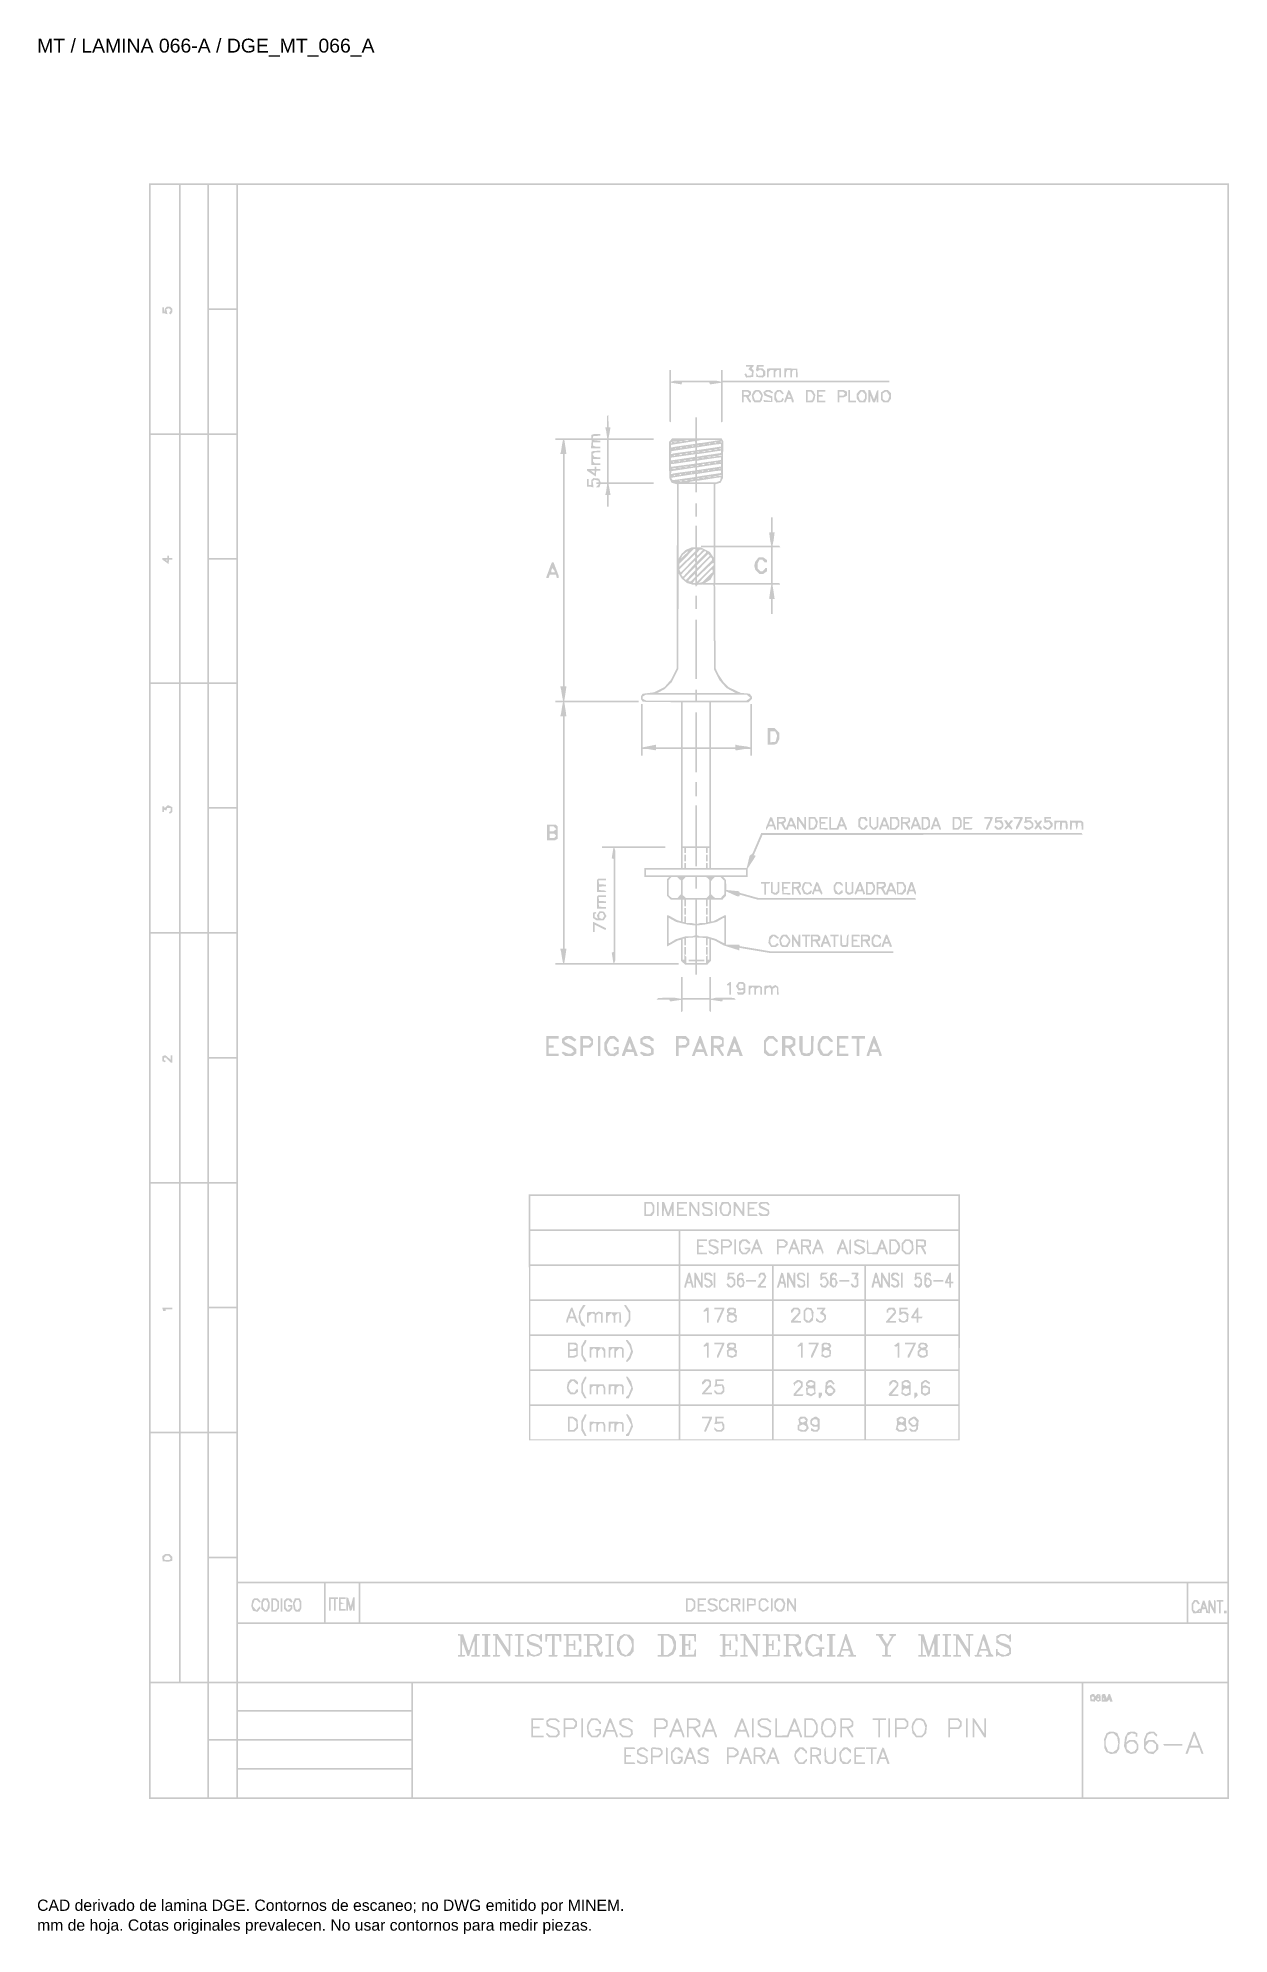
# Paper-space layout 'REF-DGE-066-A' of a CAD drawing. Header units: metres, sheet in millimetres. Extents: x 12 to 192, y 4 to 291.
import ezdxf

# ---------------------------------------------------------------- set-up
doc = ezdxf.new("R2010")
doc.units = ezdxf.units.M
doc.layers.add('DGE_DATOS', color=7, linetype='Continuous', lineweight=0)
doc.layers.add('DGE_RELLENO', color=7, linetype='Continuous', lineweight=0)
doc.styles.add('DGE_ARIAL', font='arial.ttf')

# ---------------------------------------------------------------- blocks, each defined once
blk = doc.blocks.new('R02_REF_DGE_MT_066-A')
at = {"layer": 'DGE_RELLENO'}
h = blk.add_hatch(color=7, dxfattribs=at)
h.paths.add_polyline_path([(28.9148, 147.0843), (28.9148, 24.9193), (110.591, 24.9193), (192.2672, 24.9193), (192.2672, 147.0843), (192.2672, 269.2492), (110.591, 269.2492), (28.9148, 269.2492)], flags=0)
h.paths.add_polyline_path([(33.4489, 250.2318), (33.4489, 231.4663), (31.3078, 231.4663), (29.1667, 231.4663), (29.1667, 250.2318), (29.1667, 268.9973), (31.3078, 268.9973), (33.4489, 268.9973)], flags=0)
h.paths.add_polyline_path([(37.7311, 250.2318), (37.7311, 231.4663), (35.7159, 231.4663), (33.7008, 231.4663), (33.7008, 250.2318), (33.7008, 268.9973), (35.7159, 268.9973), (37.7311, 268.9973)], flags=0)
h.paths.add_polyline_path([(42.1392, 259.6775), (42.1392, 250.3577), (40.0611, 250.3577), (37.983, 250.3577), (37.983, 259.6775), (37.983, 268.9973), (40.0611, 268.9973), (42.1392, 268.9973)], flags=0)
h.paths.add_polyline_path([(192.0154, 163.3939), (192.0154, 57.7905), (117.2032, 57.7905), (42.3911, 57.7905), (42.3911, 163.3939), (42.3911, 268.9973), (117.2032, 268.9973), (192.0154, 268.9973)], flags=0)
h.paths.add_polyline_path([(42.1392, 240.7861), (42.1392, 231.4663), (40.0611, 231.4663), (37.983, 231.4663), (37.983, 240.7861), (37.983, 250.1059), (40.0611, 250.1059), (42.1392, 250.1059)], flags=0)
h.paths.add_polyline_path([(33.4489, 212.5118), (33.4489, 193.8092), (31.3078, 193.8092), (29.1667, 193.8092), (29.1667, 212.5118), (29.1667, 231.2144), (31.3078, 231.2144), (33.4489, 231.2144)], flags=0)
h.paths.add_polyline_path([(37.7311, 212.5118), (37.7311, 193.8092), (35.7159, 193.8092), (33.7008, 193.8092), (33.7008, 212.5118), (33.7008, 231.2144), (35.7159, 231.2144), (37.7311, 231.2144)], flags=0)
h.paths.add_polyline_path([(42.1392, 221.8946), (42.1392, 212.5748), (40.0611, 212.5748), (37.983, 212.5748), (37.983, 221.8946), (37.983, 231.2144), (40.0611, 231.2144), (42.1392, 231.2144)], flags=0)
h.paths.add_polyline_path([(42.1392, 203.0661), (42.1392, 193.8092), (40.0611, 193.8092), (37.983, 193.8092), (37.983, 203.0661), (37.983, 212.3229), (40.0611, 212.3229), (42.1392, 212.3229)], flags=0)
h.paths.add_polyline_path([(33.4489, 174.7918), (33.4489, 156.0263), (31.3078, 156.0263), (29.1667, 156.0263), (29.1667, 174.7918), (29.1667, 193.5573), (31.3078, 193.5573), (33.4489, 193.5573)], flags=0)
h.paths.add_polyline_path([(37.7311, 174.7918), (37.7311, 156.0263), (35.7159, 156.0263), (33.7008, 156.0263), (33.7008, 174.7918), (33.7008, 193.5573), (35.7159, 193.5573), (37.7311, 193.5573)], flags=0)
h.paths.add_polyline_path([(42.1392, 184.2375), (42.1392, 174.9177), (40.0611, 174.9177), (37.983, 174.9177), (37.983, 184.2375), (37.983, 193.5573), (40.0611, 193.5573), (42.1392, 193.5573)], flags=0)
h.paths.add_polyline_path([(42.1392, 165.3461), (42.1392, 156.0263), (40.0611, 156.0263), (37.983, 156.0263), (37.983, 165.3461), (37.983, 174.6659), (40.0611, 174.6659), (42.1392, 174.6659)], flags=0)
h.paths.add_polyline_path([(33.4489, 137.0088), (33.4489, 118.2433), (31.3078, 118.2433), (29.1667, 118.2433), (29.1667, 137.0088), (29.1667, 155.7744), (31.3078, 155.7744), (33.4489, 155.7744)], flags=0)
h.paths.add_polyline_path([(37.7311, 137.0088), (37.7311, 118.2433), (35.7159, 118.2433), (33.7008, 118.2433), (33.7008, 137.0088), (33.7008, 155.7744), (35.7159, 155.7744), (37.7311, 155.7744)], flags=0)
h.paths.add_polyline_path([(42.1392, 146.4546), (42.1392, 137.1348), (40.0611, 137.1348), (37.983, 137.1348), (37.983, 146.4546), (37.983, 155.7744), (40.0611, 155.7744), (42.1392, 155.7744)], flags=0)
h.paths.add_polyline_path([(42.1392, 127.5631), (42.1392, 118.2433), (40.0611, 118.2433), (37.983, 118.2433), (37.983, 127.5631), (37.983, 136.8829), (40.0611, 136.8829), (42.1392, 136.8829)], flags=0)
h.paths.add_polyline_path([(33.4489, 99.2258), (33.4489, 80.4603), (31.3078, 80.4603), (29.1667, 80.4603), (29.1667, 99.2258), (29.1667, 117.9914), (31.3078, 117.9914), (33.4489, 117.9914)], flags=0)
h.paths.add_polyline_path([(37.7311, 99.2258), (37.7311, 80.4603), (35.7159, 80.4603), (33.7008, 80.4603), (33.7008, 99.2258), (33.7008, 117.9914), (35.7159, 117.9914), (37.7311, 117.9914)], flags=0)
h.paths.add_polyline_path([(42.1392, 108.6716), (42.1392, 99.3518), (40.0611, 99.3518), (37.983, 99.3518), (37.983, 108.6716), (37.983, 117.9914), (40.0611, 117.9914), (42.1392, 117.9914)], flags=0)
h.paths.add_polyline_path([(42.1392, 89.7801), (42.1392, 80.4603), (40.0611, 80.4603), (37.983, 80.4603), (37.983, 89.7801), (37.983, 99.0999), (40.0611, 99.0999), (42.1392, 99.0999)], flags=0)
h.paths.add_polyline_path([(33.4489, 61.4429), (33.4489, 42.6773), (31.3078, 42.6773), (29.1667, 42.6773), (29.1667, 61.4429), (29.1667, 80.2084), (31.3078, 80.2084), (33.4489, 80.2084)], flags=0)
h.paths.add_polyline_path([(37.7311, 61.4429), (37.7311, 42.6773), (35.7159, 42.6773), (33.7008, 42.6773), (33.7008, 61.4429), (33.7008, 80.2084), (35.7159, 80.2084), (37.7311, 80.2084)], flags=0)
h.paths.add_polyline_path([(42.1392, 70.8886), (42.1392, 61.5688), (40.0611, 61.5688), (37.983, 61.5688), (37.983, 70.8886), (37.983, 80.2084), (40.0611, 80.2084), (42.1392, 80.2084)], flags=0)
h.paths.add_polyline_path([(42.1392, 51.9971), (42.1392, 42.6773), (40.0611, 42.6773), (37.983, 42.6773), (37.983, 51.9971), (37.983, 61.3169), (40.0611, 61.3169), (42.1392, 61.3169)], flags=0)
h.paths.add_polyline_path([(55.3636, 54.579), (55.3636, 51.6193), (48.8773, 51.6193), (42.3911, 51.6193), (42.3911, 54.579), (42.3911, 57.5386), (48.8773, 57.5386), (55.3636, 57.5386)], flags=0)
h.paths.add_polyline_path([(60.6533, 54.579), (60.6533, 51.6193), (58.1344, 51.6193), (55.6154, 51.6193), (55.6154, 54.579), (55.6154, 57.5386), (58.1344, 57.5386), (60.6533, 57.5386)], flags=0)
h.paths.add_polyline_path([(185.844, 54.579), (185.844, 51.6193), (123.3746, 51.6193), (60.9052, 51.6193), (60.9052, 54.579), (60.9052, 57.5386), (123.3746, 57.5386), (185.844, 57.5386)], flags=0)
h.paths.add_polyline_path([(192.0154, 54.579), (192.0154, 51.6193), (189.0556, 51.6193), (186.0959, 51.6193), (186.0959, 54.579), (186.0959, 57.5386), (189.0556, 57.5386), (192.0154, 57.5386)], flags=0)
h.paths.add_polyline_path([(192.0154, 47.0224), (192.0154, 42.6773), (117.2032, 42.6773), (42.3911, 42.6773), (42.3911, 47.0224), (42.3911, 51.3674), (117.2032, 51.3674), (192.0154, 51.3674)], flags=0)
h.paths.add_polyline_path([(37.7311, 33.7983), (37.7311, 25.1712), (33.4489, 25.1712), (29.1667, 25.1712), (29.1667, 33.7983), (29.1667, 42.4254), (33.4489, 42.4254), (37.7311, 42.4254)], flags=0)
h.paths.add_polyline_path([(42.1392, 38.2063), (42.1392, 33.9872), (40.0611, 33.9872), (37.983, 33.9872), (37.983, 38.2063), (37.983, 42.4254), (40.0611, 42.4254), (42.1392, 42.4254)], flags=0)
h.paths.add_polyline_path([(68.5879, 40.4104), (68.5879, 38.3953), (55.4895, 38.3953), (42.3911, 38.3953), (42.3911, 40.4104), (42.3911, 42.4254), (55.4895, 42.4254), (68.5879, 42.4254)], flags=0)
h.paths.add_polyline_path([(169.9747, 33.7983), (169.9747, 25.1712), (119.4073, 25.1712), (68.8398, 25.1712), (68.8398, 33.7983), (68.8398, 42.4254), (119.4073, 42.4254), (169.9747, 42.4254)], flags=0)
h.paths.add_polyline_path([(192.0154, 33.7983), (192.0154, 25.1712), (181.121, 25.1712), (170.2266, 25.1712), (170.2266, 33.7983), (170.2266, 42.4254), (181.121, 42.4254), (192.0154, 42.4254)], flags=0)
h.paths.add_polyline_path([(68.5879, 36.0653), (68.5879, 33.9872), (55.4895, 33.9872), (42.3911, 33.9872), (42.3911, 36.0653), (42.3911, 38.1434), (55.4895, 38.1434), (68.5879, 38.1434)], flags=0)
h.paths.add_polyline_path([(42.1392, 29.4533), (42.1392, 25.1712), (40.0611, 25.1712), (37.983, 25.1712), (37.983, 29.4533), (37.983, 33.7354), (40.0611, 33.7354), (42.1392, 33.7354)], flags=0)
h.paths.add_polyline_path([(68.5879, 31.6573), (68.5879, 29.5792), (55.4895, 29.5792), (42.3911, 29.5792), (42.3911, 31.6573), (42.3911, 33.7354), (55.4895, 33.7354), (68.5879, 33.7354)], flags=0)
h.paths.add_polyline_path([(68.5879, 27.2493), (68.5879, 25.1712), (55.4895, 25.1712), (42.3911, 25.1712), (42.3911, 27.2493), (42.3911, 29.3273), (55.4895, 29.3273), (68.5879, 29.3273)], flags=0)
h.paths.add_polyline_path([(31.4627, 250.4522), (31.3349, 250.2948), (31.273, 250.0429), (31.2111, 249.791), (31.1965, 250.1373), (31.1818, 250.4837), (31.0559, 250.4837), (30.93, 250.4837), (30.93, 250.0429), (30.93, 249.6021), (31.1086, 249.6021), (31.2872, 249.6021), (31.5006, 249.5202), (31.714, 249.4383), (31.6268, 249.8352), (31.5396, 250.232), (31.747, 250.3116), (31.9545, 250.3912), (32.1003, 250.2454), (32.2461, 250.0996), (32.0944, 249.8567), (31.9427, 249.6138), (32.0801, 249.5288), (32.2176, 249.4439), (32.3275, 249.6174), (32.4375, 249.791), (32.4394, 250.0492), (32.4413, 250.3074), (32.2902, 250.4585), (32.139, 250.6096), (31.8648, 250.6096), (31.5905, 250.6096)], flags=0)
h.paths.add_polyline_path([(119.2184, 241.6677), (119.2184, 241.5417), (119.5486, 241.5417), (119.8789, 241.5417), (119.7175, 241.3472), (119.5561, 241.1527), (119.8352, 240.9572), (120.1143, 240.7617), (120.0757, 240.4905), (120.037, 240.2193), (119.7335, 240.1764), (119.43, 240.1336), (119.3165, 240.3365), (119.2029, 240.5395), (119.0843, 240.4662), (118.9658, 240.3929), (119.1002, 240.1419), (119.2345, 239.8908), (119.7617, 239.9291), (120.2889, 239.9674), (120.3285, 240.4485), (120.3681, 240.9296), (120.2142, 241.115), (120.0603, 241.3005), (120.2061, 241.4463), (120.3519, 241.5921), (120.3519, 241.6928), (120.3519, 241.7936), (119.7851, 241.7936), (119.2184, 241.7936)], flags=0)
h.paths.add_polyline_path([(120.7934, 241.4188), (120.711, 241.0441), (120.7892, 240.9177), (120.8673, 240.7912), (121.1138, 240.9451), (121.3603, 241.0991), (121.5803, 240.9603), (121.8003, 240.8216), (121.8003, 240.5204), (121.8003, 240.2193), (121.4432, 240.1784), (121.0861, 240.1375), (120.9042, 240.3673), (120.7223, 240.5971), (120.7575, 240.2823), (120.7927, 239.9674), (121.2738, 239.9278), (121.7549, 239.8882), (121.935, 240.0377), (122.1151, 240.1872), (122.1151, 240.5406), (122.1151, 240.894), (121.9172, 241.0919), (121.7193, 241.2898), (121.4134, 241.2898), (121.1076, 241.2898), (121.1076, 241.4158), (121.1076, 241.5417), (121.4854, 241.5417), (121.8632, 241.5417), (121.8632, 241.6677), (121.8632, 241.7936), (121.3695, 241.7936), (120.8757, 241.7936)], flags=0)
h.paths.add_polyline_path([(122.367, 240.5782), (122.367, 239.9045), (122.493, 239.9045), (122.6189, 239.9045), (122.6189, 240.3201), (122.6189, 240.7357), (122.77, 240.8868), (122.9212, 241.0379), (123.1479, 241.0379), (123.3746, 241.0379), (123.3746, 240.4712), (123.3746, 239.9045), (123.5005, 239.9045), (123.6265, 239.9045), (123.6265, 240.3201), (123.6265, 240.7357), (123.7776, 240.8868), (123.9287, 241.0379), (124.0925, 241.0379), (124.2562, 241.0379), (124.2562, 240.4712), (124.2562, 239.9045), (124.3822, 239.9045), (124.5081, 239.9045), (124.5081, 240.5941), (124.5081, 241.2837), (123.4376, 241.2678), (122.367, 241.2519)], flags=0)
h.paths.add_polyline_path([(125.0119, 240.5975), (125.0119, 239.9045), (125.1378, 239.9045), (125.2638, 239.9045), (125.2638, 240.272), (125.2638, 240.6395), (125.3402, 240.8387), (125.4167, 241.0379), (125.6551, 241.0379), (125.8935, 241.0379), (125.8935, 240.4712), (125.8935, 239.9045), (126.0195, 239.9045), (126.1454, 239.9045), (126.1454, 240.272), (126.1454, 240.6395), (126.2219, 240.8387), (126.2983, 241.0379), (126.5367, 241.0379), (126.7751, 241.0379), (126.7751, 240.4712), (126.7751, 239.9045), (126.9077, 239.9045), (127.0402, 239.9045), (127.0021, 240.5657), (126.9641, 241.2269), (125.988, 241.2587), (125.0119, 241.2905)], flags=0)
h.paths.add_polyline_path([(107.6313, 237.1411), (107.6313, 233.2443), (107.7572, 233.1665), (107.8832, 233.0887), (107.8832, 236.0971), (107.8832, 239.1056), (108.6632, 238.9799), (109.4433, 238.8543), (109.4924, 239.0016), (109.5415, 239.1488), (111.5986, 239.1488), (113.6557, 239.1488), (113.7058, 238.9985), (113.7559, 238.8483), (114.5979, 238.9741), (115.44, 239.1), (115.44, 236.0943), (115.44, 233.0887), (115.5659, 233.1665), (115.6919, 233.2443), (115.6919, 236.1966), (115.6919, 239.1488), (128.2865, 239.1488), (140.8811, 239.1488), (140.8811, 239.2747), (140.8811, 239.4007), (128.2865, 239.4007), (115.6919, 239.4007), (115.6919, 240.2193), (115.6919, 241.0379), (115.5659, 241.0379), (115.44, 241.0379), (115.44, 240.1463), (115.44, 239.2547), (115.0306, 239.3454), (114.6213, 239.436), (111.5132, 239.4297), (108.405, 239.4234), (108.1441, 239.3406), (107.8832, 239.2578), (107.8832, 240.1479), (107.8832, 241.0379), (107.7572, 241.0379), (107.6313, 241.0379)], flags=0)
h.paths.add_polyline_path([(118.5886, 237.0707), (118.5886, 236.1262), (118.7146, 236.1262), (118.8405, 236.1262), (118.8405, 236.567), (118.8405, 237.0078), (119.017, 237.0078), (119.1935, 237.0078), (119.4536, 236.567), (119.7136, 236.1262), (119.8438, 236.1262), (119.974, 236.1262), (119.974, 236.2241), (119.974, 236.322), (119.7726, 236.6096), (119.5711, 236.8972), (119.7726, 237.1198), (119.974, 237.3425), (119.974, 237.5485), (119.974, 237.7546), (119.7304, 237.8849), (119.4868, 238.0153), (119.0377, 238.0153), (118.5886, 238.0153)], flags=0)
h.paths.add_polyline_path([(119.5797, 237.5944), (119.72, 237.4254), (119.6371, 237.3425), (119.5542, 237.2596), (119.1974, 237.2596), (118.8405, 237.2596), (118.8405, 237.5115), (118.8405, 237.7634), (119.14, 237.7634), (119.4394, 237.7634)], flags=0)
h.paths.add_polyline_path([(120.5282, 237.9189), (120.3896, 237.8264), (120.2321, 237.5276), (120.0746, 237.2289), (120.151, 236.8469), (120.2274, 236.465), (120.368, 236.2956), (120.5087, 236.1262), (120.9186, 236.1262), (121.3286, 236.1262), (121.4692, 236.2956), (121.6098, 236.465), (121.6862, 236.8469), (121.7626, 237.2289), (121.6051, 237.5276), (121.4477, 237.8264), (121.3091, 237.9189), (121.1705, 238.0114), (120.9186, 238.0114), (120.6667, 238.0114)], flags=0)
h.paths.add_polyline_path([(121.3054, 237.4526), (121.5091, 237.1418), (121.3923, 236.7914), (121.2755, 236.441), (120.9186, 236.441), (120.5618, 236.441), (120.445, 236.7914), (120.3282, 237.1418), (120.5319, 237.4526), (120.7355, 237.7634), (120.9186, 237.7634), (121.1017, 237.7634)], flags=0)
h.paths.add_polyline_path([(122.0608, 237.8483), (121.8324, 237.6813), (121.9135, 237.4255), (121.9947, 237.1697), (122.4957, 236.9729), (122.9967, 236.7761), (122.9967, 236.56), (122.9967, 236.3438), (122.4198, 236.4229), (121.8429, 236.502), (121.8951, 236.3455), (121.9472, 236.1891), (122.5664, 236.1891), (123.1857, 236.1891), (123.1857, 236.6187), (123.1857, 237.0483), (122.7819, 237.1854), (122.3781, 237.3226), (122.2339, 237.4675), (122.0898, 237.6125), (122.3496, 237.6949), (122.6094, 237.7774), (122.8768, 237.6342), (123.1443, 237.4911), (123.2277, 237.5746), (123.3112, 237.6581), (123.0669, 237.8367), (122.8227, 238.0153), (122.5559, 238.0153), (122.2892, 238.0153)], flags=0)
h.paths.add_polyline_path([(123.709, 237.785), (123.5005, 237.5547), (123.5005, 237.0534), (123.5005, 236.5521), (123.6635, 236.3292), (123.8265, 236.1063), (124.2491, 236.1477), (124.6716, 236.1891), (124.8058, 236.4035), (124.94, 236.6178), (124.8406, 236.7173), (124.7411, 236.8167), (124.6183, 236.5974), (124.4956, 236.378), (124.2473, 236.378), (123.9989, 236.378), (123.8597, 236.6836), (123.7205, 236.9892), (123.8032, 237.3187), (123.8859, 237.6483), (124.0757, 237.7211), (124.2656, 237.794), (124.5136, 237.5696), (124.7615, 237.3452), (124.844, 237.4276), (124.9264, 237.51), (124.6977, 237.7626), (124.4691, 238.0153), (124.1932, 238.0153), (123.9174, 238.0153)], flags=0)
h.paths.add_polyline_path([(125.5075, 237.6895), (125.3641, 237.3226), (125.188, 236.8345), (125.0119, 236.3464), (125.0119, 236.2363), (125.0119, 236.1262), (125.1293, 236.1262), (125.2468, 236.1262), (125.3268, 236.378), (125.4067, 236.6299), (125.7249, 236.6299), (126.043, 236.6299), (126.1089, 236.378), (126.1748, 236.1262), (126.286, 236.1262), (126.3973, 236.1262), (126.3973, 236.3104), (126.3973, 236.4947), (126.1364, 237.1605), (125.8755, 237.8264), (125.7632, 237.9414), (125.651, 238.0563)], flags=0)
h.paths.add_polyline_path([(125.8916, 236.9763), (125.8935, 236.8818), (125.7164, 236.8818), (125.5393, 236.8818), (125.6079, 237.1443), (125.6766, 237.4069), (125.7831, 237.2388), (125.8897, 237.0707)], flags=0)
h.paths.add_polyline_path([(128.2865, 237.0707), (128.2865, 236.1262), (128.7749, 236.1262), (129.2632, 236.1262), (129.4038, 236.2956), (129.5445, 236.465), (129.6208, 236.8469), (129.6972, 237.2289), (129.5398, 237.5276), (129.3823, 237.8264), (129.2437, 237.9189), (129.1051, 238.0114), (128.6958, 238.0134), (128.2865, 238.0153)], flags=0)
h.paths.add_polyline_path([(129.24, 237.4526), (129.4437, 237.1418), (129.3277, 236.7914), (129.2117, 236.441), (128.875, 236.4012), (128.5384, 236.3613), (128.5384, 237.0624), (128.5384, 237.7634), (128.7874, 237.7634), (129.0364, 237.7634)], flags=0)
h.paths.add_polyline_path([(129.9238, 237.0707), (129.9238, 236.1262), (130.5535, 236.1262), (131.1833, 236.1262), (131.1833, 236.2521), (131.1833, 236.378), (130.6795, 236.378), (130.1757, 236.378), (130.1757, 236.6929), (130.1757, 237.0078), (130.4906, 237.0078), (130.8054, 237.0078), (130.8054, 237.1337), (130.8054, 237.2596), (130.4906, 237.2596), (130.1757, 237.2596), (130.1757, 237.5115), (130.1757, 237.7634), (130.6795, 237.7634), (131.1833, 237.7634), (131.1833, 237.8894), (131.1833, 238.0153), (130.5535, 238.0153), (129.9238, 238.0153)], flags=0)
h.paths.add_polyline_path([(133.0725, 237.0707), (133.0725, 236.1262), (133.1984, 236.1262), (133.3243, 236.1262), (133.3243, 236.504), (133.3243, 236.8818), (133.6475, 236.8818), (133.9706, 236.8818), (134.2143, 237.0122), (134.4579, 237.1426), (134.4579, 237.4486), (134.4579, 237.7546), (134.2143, 237.8849), (133.9706, 238.0153), (133.5215, 238.0153), (133.0725, 238.0153)], flags=0)
h.paths.add_polyline_path([(134.0518, 237.6153), (134.2, 237.4671), (134.0616, 237.3004), (133.9232, 237.1337), (133.6238, 237.1337), (133.3243, 237.1337), (133.3243, 237.4486), (133.3243, 237.7634), (133.614, 237.7634), (133.9037, 237.7634)], flags=0)
h.paths.add_polyline_path([(134.7098, 237.0707), (134.7098, 236.1262), (135.2765, 236.1262), (135.8433, 236.1262), (135.8433, 236.2521), (135.8433, 236.378), (135.4025, 236.378), (134.9616, 236.378), (134.9616, 237.1967), (134.9616, 238.0153), (134.8357, 238.0153), (134.7098, 238.0153)], flags=0)
h.paths.add_polyline_path([(136.226, 237.7397), (135.9692, 237.464), (135.9692, 237.075), (135.9692, 236.686), (136.1653, 236.4061), (136.3613, 236.1262), (136.7981, 236.1262), (137.2349, 236.1262), (137.3577, 236.4492), (137.4806, 236.7723), (137.4806, 237.1139), (137.4806, 237.4555), (137.2845, 237.7354), (137.0885, 238.0153), (136.7856, 238.0153), (136.4828, 238.0153)], flags=0)
h.paths.add_polyline_path([(137.0308, 237.5655), (137.2287, 237.3676), (137.2287, 237.0858), (137.2287, 236.804), (137.0629, 236.5773), (136.8972, 236.3507), (136.664, 236.3958), (136.4309, 236.441), (136.3142, 236.7914), (136.1974, 237.1418), (136.4011, 237.4526), (136.6048, 237.7634), (136.7188, 237.7634), (136.8329, 237.7634)], flags=0)
h.paths.add_polyline_path([(137.7325, 237.0707), (137.7325, 236.1262), (137.8584, 236.1262), (137.9844, 236.1262), (137.9936, 236.6614), (138.0029, 237.1967), (138.2086, 236.6614), (138.4143, 236.1262), (138.5667, 236.1262), (138.719, 236.1262), (138.8455, 236.4725), (138.972, 236.8188), (138.982, 236.4725), (138.9919, 236.1262), (139.1179, 236.1262), (139.2438, 236.1262), (139.2438, 237.0782), (139.2438, 238.0302), (139.1275, 237.9583), (139.0112, 237.8864), (138.7912, 237.2267), (138.5713, 236.567), (138.3896, 237.0078), (138.2079, 237.4486), (138.0993, 237.7319), (137.9906, 238.0153), (137.8615, 238.0153), (137.7325, 238.0153)], flags=0)
h.paths.add_polyline_path([(139.9016, 237.8192), (139.6217, 237.6232), (139.6217, 237.0726), (139.6217, 236.522), (139.8196, 236.3241), (140.0175, 236.1262), (140.3792, 236.1262), (140.7409, 236.1262), (140.937, 236.4061), (141.133, 236.686), (141.133, 237.0988), (141.133, 237.5115), (140.8811, 237.7634), (140.6292, 238.0153), (140.4054, 238.0153), (140.1815, 238.0153)], flags=0)
h.paths.add_polyline_path([(140.7011, 237.4526), (140.9048, 237.1418), (140.7881, 236.7914), (140.6713, 236.441), (140.4553, 236.3991), (140.2393, 236.3572), (140.0564, 236.509), (139.8736, 236.6608), (139.8736, 237.0799), (139.8736, 237.499), (140.094, 237.6274), (140.3144, 237.7558), (140.4059, 237.7596), (140.4975, 237.7634)], flags=0)
h.paths.add_polyline_path([(98.2798, 234.1642), (98.1853, 234.0691), (98.1853, 233.2085), (98.1853, 232.3479), (98.0509, 232.3479), (97.9164, 232.3479), (97.9807, 232.1275), (98.045, 231.9071), (98.1295, 231.3088), (98.2139, 230.7106), (97.1186, 230.7106), (96.0232, 230.7106), (96.075, 230.868), (96.1268, 231.0255), (96.6523, 231.0642), (97.1777, 231.1029), (97.1777, 231.2216), (97.1777, 231.3403), (96.6843, 231.3403), (96.1908, 231.3403), (95.9916, 231.2639), (95.7923, 231.1874), (95.7923, 230.949), (95.7923, 230.7106), (93.0845, 230.7106), (90.3766, 230.7106), (90.3766, 230.5847), (90.3766, 230.4587), (90.9534, 230.4587), (91.5302, 230.4587), (91.4615, 230.1124), (91.3928, 229.766), (91.3145, 229.2622), (91.2363, 228.7585), (91.1758, 228.5381), (91.1153, 228.3177), (91.3127, 228.3177), (91.5102, 228.3177), (91.5102, 210.7486), (91.5102, 193.1795), (91.3127, 193.1795), (91.1153, 193.1795), (91.1758, 192.9591), (91.2363, 192.7387), (91.3145, 192.2349), (91.3928, 191.7312), (91.4615, 191.3848), (91.5302, 191.0385), (90.9534, 191.0385), (90.3766, 191.0385), (90.3766, 190.9125), (90.3766, 190.7866), (90.9534, 190.7866), (91.5302, 190.7866), (91.4615, 190.4402), (91.3928, 190.0939), (91.3145, 189.5901), (91.2363, 189.0864), (91.1758, 188.866), (91.1153, 188.6456), (91.3127, 188.6456), (91.5102, 188.6456), (91.5102, 171.0765), (91.5102, 153.5074), (91.3127, 153.5074), (91.1153, 153.5074), (91.1758, 153.287), (91.2363, 153.0666), (91.3145, 152.5628), (91.3928, 152.059), (91.4615, 151.7127), (91.5302, 151.3664), (90.9534, 151.3664), (90.3766, 151.3664), (90.3766, 151.2404), (90.3766, 151.1145), (99.6967, 151.1145), (109.0167, 151.1145), (109.0167, 151.2404), (109.0167, 151.3664), (104.1543, 151.3664), (99.2919, 151.3664), (99.3738, 151.5799), (99.4558, 151.7935), (99.4558, 160.0564), (99.4558, 168.3193), (99.3738, 168.5329), (99.2919, 168.7465), (103.1467, 168.7465), (107.0016, 168.7465), (107.0016, 168.8725), (107.0016, 168.9984), (102.2156, 168.9984), (97.4296, 168.9984), (97.4296, 168.8725), (97.4296, 168.7465), (98.2896, 168.7465), (99.1496, 168.7465), (99.024, 167.9665), (98.8984, 167.1864), (99.0456, 167.1373), (99.1929, 167.0883), (99.1929, 160.0564), (99.1929, 153.0246), (99.0456, 152.9755), (98.8984, 152.9264), (99.024, 152.1464), (99.1496, 151.3664), (95.4397, 151.3664), (91.7299, 151.3664), (91.8155, 151.9016), (91.9012, 152.4369), (91.9747, 152.9721), (92.0482, 153.5074), (91.9051, 153.5074), (91.762, 153.5074), (91.762, 171.0765), (91.762, 188.6456), (91.9051, 188.6456), (92.0482, 188.6456), (91.9747, 189.1808), (91.9012, 189.7161), (91.8155, 190.2513), (91.7299, 190.7866), (97.3506, 190.7866), (102.9713, 190.7866), (102.9713, 190.9125), (102.9713, 191.0385), (97.3506, 191.0385), (91.7299, 191.0385), (91.8155, 191.5737), (91.9012, 192.109), (91.9747, 192.6442), (92.0482, 193.1795), (91.9051, 193.1795), (91.762, 193.1795), (91.762, 210.7486), (91.762, 228.3177), (91.9051, 228.3177), (92.0482, 228.3177), (91.9747, 228.8529), (91.9012, 229.3882), (91.8155, 229.9235), (91.7299, 230.4587), (93.8056, 230.4587), (95.8813, 230.4587), (95.8208, 229.829), (95.7603, 229.1993), (96.469, 229.1993), (97.1777, 229.1993), (97.1777, 229.3252), (97.1777, 229.4512), (96.8102, 229.4512), (96.4427, 229.4512), (96.2434, 229.5276), (96.0442, 229.6041), (96.0442, 229.8425), (96.0442, 230.0809), (96.611, 230.0809), (97.1777, 230.0809), (97.1777, 230.1992), (97.1777, 230.3176), (96.7054, 230.367), (96.2331, 230.4164), (97.2092, 230.4375), (98.1853, 230.4587), (98.1853, 227.2472), (98.1853, 224.0356), (97.7114, 224.0356), (97.2375, 224.0356), (97.1131, 224.319), (96.9888, 224.6023), (96.5713, 224.6424), (96.1537, 224.6825), (95.973, 224.5325), (95.7923, 224.3826), (95.7923, 224.0202), (95.7923, 223.6578), (95.6034, 223.6578), (95.4145, 223.6578), (95.4145, 224.0986), (95.4145, 224.5394), (95.2885, 224.5394), (95.1626, 224.5394), (95.1626, 223.9726), (95.1626, 223.4059), (95.383, 223.4042), (95.6034, 223.4024), (95.8764, 223.3292), (96.1494, 223.256), (96.0824, 223.7554), (96.0154, 224.2548), (96.1629, 224.346), (96.3104, 224.4371), (96.6181, 224.3599), (96.9258, 224.2827), (96.9258, 224.1591), (96.9258, 224.0356), (96.7369, 224.0356), (96.548, 224.0356), (96.548, 223.9097), (96.548, 223.7837), (96.7564, 223.7837), (96.9649, 223.7837), (96.7369, 223.5318), (96.509, 223.2799), (96.7719, 223.2799), (97.0348, 223.2799), (97.1148, 223.5318), (97.1947, 223.7837), (97.7043, 223.7837), (98.2139, 223.7837), (98.1295, 223.1855), (98.045, 222.5873), (97.9807, 222.3669), (97.9164, 222.1465), (98.0509, 222.1465), (98.1853, 222.1465), (98.1853, 221.2649), (98.1853, 220.3832), (98.3113, 220.3832), (98.4372, 220.3832), (98.4372, 221.2649), (98.4372, 222.1465), (98.5772, 222.1465), (98.7171, 222.1465), (98.6358, 222.6187), (98.5545, 223.091), (98.4859, 223.4374), (98.4172, 223.7837), (101.8278, 223.7837), (105.2383, 223.7837), (105.2383, 223.9097), (105.2383, 224.0356), (101.8378, 224.0356), (98.4372, 224.0356), (98.4372, 227.2472), (98.4372, 230.4587), (101.8378, 230.4587), (105.2383, 230.4587), (105.2383, 230.5847), (105.2383, 230.7106), (101.8278, 230.7106), (98.4172, 230.7106), (98.4859, 231.0569), (98.5545, 231.4033), (98.6358, 231.8756), (98.7171, 232.3479), (98.5825, 232.3479), (98.4478, 232.3479), (98.411, 233.3036), (98.3742, 234.2594)], flags=0)
h.paths.add_polyline_path([(111.5356, 232.2849), (111.5356, 230.7106), (109.7943, 230.7106), (108.053, 230.7106), (107.8045, 230.4272), (107.556, 230.1439), (107.5758, 227.4274), (107.5956, 224.711), (107.7709, 224.3464), (107.9462, 223.9817), (108.3581, 223.8637), (108.7701, 223.7458), (108.736, 209.8165), (108.7018, 195.8873), (108.2909, 195.0531), (107.88, 194.2189), (107.3712, 193.6409), (106.8624, 193.0628), (106.0641, 192.6699), (105.2659, 192.2769), (104.4156, 192.1715), (103.5653, 192.066), (103.4591, 191.8986), (103.353, 191.7312), (103.353, 191.4793), (103.353, 191.2274), (103.4722, 191.0385), (103.5915, 190.8496), (106.493, 190.8115), (109.3945, 190.7734), (109.3945, 187.3795), (109.3945, 183.9857), (107.5053, 183.9857), (105.6161, 183.9857), (105.6161, 184.177), (105.6161, 184.3683), (105.3328, 184.3087), (105.0494, 184.2492), (104.382, 184.1174), (103.7146, 183.9857), (103.6578, 183.9857), (103.601, 183.9857), (103.601, 187.2602), (103.601, 190.5347), (103.4751, 190.5347), (103.3491, 190.5347), (103.3491, 186.6305), (103.3491, 182.7262), (103.4751, 182.7262), (103.601, 182.7262), (103.601, 183.23), (103.601, 183.7338), (103.9474, 183.7263), (104.2937, 183.7188), (104.9234, 183.6141), (105.5532, 183.5094), (105.5952, 183.6216), (105.6371, 183.7338), (107.5158, 183.7338), (109.3945, 183.7338), (109.3945, 174.7288), (109.3945, 165.7239), (106.6237, 165.7239), (103.8529, 165.7239), (103.8529, 165.0312), (103.8529, 164.3385), (105.7043, 164.3385), (107.5557, 164.3385), (107.4046, 164.1874), (107.2535, 164.0362), (107.2535, 162.761), (107.2535, 161.4857), (107.5449, 161.2119), (107.8364, 160.938), (108.6155, 160.938), (109.3945, 160.938), (109.3945, 159.2923), (109.3945, 157.6465), (109.1112, 157.7307), (108.8278, 157.8148), (108.1685, 158.18), (107.5092, 158.5451), (107.3813, 158.5451), (107.2535, 158.5451), (107.2535, 156.2152), (107.2535, 153.8852), (107.3043, 153.8852), (107.3552, 153.8852), (108.0971, 154.3046), (108.8391, 154.7239), (109.1168, 154.7966), (109.3945, 154.8692), (109.3945, 153.2657), (109.3945, 151.6621), (109.686, 151.3883), (109.9775, 151.1145), (110.7566, 151.1145), (111.5356, 151.1145), (111.5356, 150.3588), (111.5356, 149.6031), (111.6616, 149.6031), (111.7875, 149.6031), (111.7875, 150.3588), (111.7875, 151.1145), (112.5842, 151.1145), (113.3809, 151.1145), (113.6548, 151.406), (113.9286, 151.6974), (113.9286, 153.3036), (113.9286, 154.9097), (114.212, 154.8256), (114.4954, 154.7414), (115.1605, 154.373), (115.8257, 154.0046), (116.8518, 153.6804), (117.878, 153.3563), (118.0444, 153.2924), (118.2108, 153.2286), (118.2108, 153.4409), (118.2108, 153.6533), (118.5571, 153.5827), (118.9035, 153.5122), (120.8098, 153.1949), (122.7161, 152.8777), (132.1135, 152.8777), (141.5109, 152.8777), (141.5109, 153.0036), (141.5109, 153.1296), (132.1787, 153.1296), (122.8465, 153.1296), (120.5601, 153.5141), (118.2738, 153.8986), (118.2318, 154.0178), (118.1898, 154.1371), (117.1927, 154.1371), (116.1956, 154.1371), (116.1956, 156.3411), (116.1956, 158.5451), (116.0627, 158.5451), (115.9298, 158.5451), (115.0991, 158.1043), (114.2685, 157.6635), (114.0985, 157.6635), (113.9286, 157.6635), (113.9286, 159.3008), (113.9286, 160.938), (114.7883, 160.938), (115.6479, 160.938), (115.9218, 161.2295), (116.1956, 161.521), (116.1956, 161.854), (116.1956, 162.1869), (117.026, 161.8144), (117.8564, 161.4418), (118.0231, 161.4418), (118.1898, 161.4418), (118.2318, 161.5609), (118.2738, 161.68), (119.5962, 161.3098), (120.9186, 160.9396), (132.9225, 160.9388), (144.9263, 160.938), (144.8484, 161.064), (144.7706, 161.1899), (132.9076, 161.1907), (121.0446, 161.1916), (119.6608, 161.5779), (118.2771, 161.9642), (118.2043, 162.0819), (118.1316, 162.1996), (117.1951, 162.293), (116.2586, 162.3864), (116.22, 163.14), (116.1813, 163.8937), (115.98, 164.1161), (115.7788, 164.3385), (117.6245, 164.3385), (119.4702, 164.3385), (119.4729, 164.9997), (119.4756, 165.6609), (120.0397, 166.5316), (120.6038, 167.4024), (120.6038, 167.5077), (120.6038, 167.613), (120.4885, 167.613), (120.3733, 167.613), (121.0381, 169.1558), (121.7029, 170.6986), (145.909, 170.7304), (170.1152, 170.7623), (170.0375, 170.8879), (169.9599, 171.0135), (145.7372, 171.0135), (121.5146, 171.0135), (120.8576, 169.4707), (120.2005, 167.9279), (119.9769, 167.739), (119.7533, 167.5501), (119.5352, 166.637), (119.3172, 165.7239), (116.6229, 165.7239), (113.9286, 165.7239), (113.9286, 174.7288), (113.9286, 183.7338), (115.7443, 183.7338), (117.5601, 183.7338), (117.602, 183.6092), (117.644, 183.4846), (118.3997, 183.6084), (119.1554, 183.7323), (119.5017, 183.733), (119.8481, 183.7338), (119.8481, 183.23), (119.8481, 182.7262), (119.974, 182.7262), (120.1, 182.7262), (120.1, 186.6305), (120.1, 190.5347), (119.974, 190.5347), (119.8481, 190.5347), (119.8481, 187.2465), (119.8481, 183.9583), (119.5647, 184.0259), (119.2813, 184.0935), (118.6516, 184.1761), (118.0219, 184.2587), (117.8015, 184.3196), (117.5811, 184.3805), (117.5811, 184.1831), (117.5811, 183.9857), (115.7548, 183.9857), (113.9286, 183.9857), (113.9286, 187.3861), (113.9286, 190.7866), (116.7624, 190.7866), (119.5962, 190.7866), (119.8481, 191.0385), (120.1, 191.2904), (120.1, 191.4552), (120.1, 191.62), (119.9322, 191.8495), (119.7644, 192.0789), (119.0821, 192.1407), (118.3997, 192.2025), (117.5181, 192.6186), (116.6365, 193.0347), (116.246, 193.4033), (115.8556, 193.7719), (115.4869, 194.3258), (115.1181, 194.8797), (114.8697, 195.3835), (114.6213, 195.8873), (114.5824, 202.2159), (114.5435, 208.5446), (118.7862, 208.5446), (123.0289, 208.5446), (122.9432, 208.0093), (122.8576, 207.4741), (122.7841, 206.9388), (122.7106, 206.4035), (122.8537, 206.4035), (122.9967, 206.4035), (122.9967, 205.2701), (122.9967, 204.1366), (123.1227, 204.1366), (123.2486, 204.1366), (123.2486, 205.2701), (123.2486, 206.4035), (123.3917, 206.4035), (123.5348, 206.4035), (123.4613, 206.9388), (123.3878, 207.4741), (123.3021, 208.0093), (123.2164, 208.5446), (123.8067, 208.5446), (124.397, 208.5446), (124.3192, 208.6705), (124.2413, 208.7965), (123.745, 208.7965), (123.2486, 208.7965), (123.2486, 211.5043), (123.2486, 214.212), (123.8228, 214.212), (124.397, 214.212), (124.3192, 214.338), (124.2413, 214.4639), (123.7292, 214.4639), (123.2172, 214.4639), (123.3023, 214.8732), (123.3875, 215.2825), (123.4615, 215.8808), (123.5356, 216.479), (123.3921, 216.479), (123.2486, 216.479), (123.2486, 217.6125), (123.2486, 218.746), (123.1227, 218.746), (122.9967, 218.746), (122.9967, 217.6125), (122.9967, 216.479), (122.8533, 216.479), (122.7098, 216.479), (122.7838, 215.8808), (122.8579, 215.2825), (122.9431, 214.8732), (123.0282, 214.4639), (118.7933, 214.4639), (114.5583, 214.4639), (114.5583, 219.1056), (114.5583, 223.7473), (114.9677, 223.8645), (115.377, 223.9817), (115.5573, 224.355), (115.7377, 224.7283), (115.7497, 227.499), (115.7617, 230.2698), (115.6335, 230.4902), (115.5053, 230.7106), (113.6464, 230.7106), (111.7875, 230.7106), (111.7875, 232.2849), (111.7875, 233.8592), (111.6616, 233.8592), (111.5356, 233.8592)], flags=0)
h.paths.add_polyline_path([(110.436, 230.3761), (110.281, 230.3134), (110.0582, 230.3714), (109.8354, 230.4295), (110.2132, 230.4342), (110.591, 230.4388)], flags=0)
h.paths.add_polyline_path([(113.8027, 230.2016), (112.3543, 229.9737), (112.0709, 229.9643), (111.7875, 229.9549), (111.7875, 230.1351), (111.7875, 230.3152), (112.0709, 230.3698), (112.3543, 230.4244), (113.8027, 230.4269), (115.251, 230.4294)], flags=0)
h.paths.add_polyline_path([(109.5544, 230.2502), (109.3993, 230.1874), (109.1765, 230.2455), (108.9537, 230.3035), (109.3316, 230.3082), (109.7094, 230.3129)], flags=0)
h.paths.add_polyline_path([(111.5153, 229.8937), (111.4727, 229.8521), (110.0243, 229.647), (108.5759, 229.4419), (108.2295, 229.3736), (107.8832, 229.3052), (107.8832, 229.5041), (107.8832, 229.7031), (107.9147, 229.7132), (107.9462, 229.7233), (109.7094, 229.9985), (111.4727, 230.2736), (111.5153, 230.1044), (111.5579, 229.9352)], flags=0)
h.paths.add_polyline_path([(108.6727, 230.1242), (108.5177, 230.0615), (108.2949, 230.1195), (108.0721, 230.1776), (108.4499, 230.1823), (108.8278, 230.1869)], flags=0)
h.paths.add_polyline_path([(115.5239, 230.1229), (115.44, 230.0389), (115.356, 230.1229), (115.272, 230.2068), (115.44, 230.2068), (115.6079, 230.2068)], flags=0)
h.paths.add_polyline_path([(108.0091, 230.0179), (108.0091, 229.9549), (107.9462, 229.9549), (107.8832, 229.9549), (107.8832, 230.0179), (107.8832, 230.0809), (107.9462, 230.0809), (108.0091, 230.0809)], flags=0)
h.paths.add_polyline_path([(114.6423, 229.9969), (114.5583, 229.913), (114.4744, 229.9969), (114.3904, 230.0809), (114.5583, 230.0809), (114.7263, 230.0809)], flags=0)
h.paths.add_polyline_path([(113.7607, 229.871), (113.6767, 229.787), (113.5928, 229.871), (113.5088, 229.9549), (113.6767, 229.9549), (113.8446, 229.9549)], flags=0)
h.paths.add_polyline_path([(112.921, 229.766), (112.921, 229.7031), (112.8581, 229.7031), (112.7951, 229.7031), (112.7951, 229.766), (112.7951, 229.829), (112.8581, 229.829), (112.921, 229.829)], flags=0)
h.paths.add_polyline_path([(115.44, 229.6458), (115.44, 229.4626), (115.0306, 229.3923), (114.6213, 229.322), (113.3312, 229.1347), (112.0411, 228.9474), (111.9143, 228.9474), (111.7875, 228.9474), (111.7875, 229.1306), (111.7875, 229.3138), (112.1968, 229.3855), (112.6062, 229.4573), (113.7397, 229.6288), (114.8732, 229.8004), (115.1566, 229.8147), (115.44, 229.829)], flags=0)
h.paths.add_polyline_path([(112.0394, 229.6401), (112.0394, 229.5771), (111.9764, 229.5771), (111.9135, 229.5771), (111.9135, 229.6401), (111.9135, 229.7031), (111.9764, 229.7031), (112.0394, 229.7031)], flags=0)
h.paths.add_polyline_path([(111.2418, 229.4931), (111.1578, 229.4092), (111.0738, 229.4931), (110.9899, 229.5771), (111.1578, 229.5771), (111.3257, 229.5771)], flags=0)
h.paths.add_polyline_path([(110.3601, 229.3672), (110.2762, 229.2832), (110.1922, 229.3672), (110.1082, 229.4512), (110.2762, 229.4512), (110.4441, 229.4512)], flags=0)
h.paths.add_polyline_path([(109.4785, 229.2413), (109.3945, 229.1573), (109.3106, 229.2413), (109.2266, 229.3252), (109.3945, 229.3252), (109.5625, 229.3252)], flags=0)
h.paths.add_polyline_path([(111.5356, 229.0926), (111.5356, 228.86), (109.9298, 228.6426), (108.324, 228.4253), (108.092, 228.3593), (107.86, 228.2934), (107.9043, 228.5259), (107.9485, 228.7585), (109.7106, 229.0277), (111.4727, 229.297), (111.5041, 229.3111), (111.5356, 229.3252)], flags=0)
h.paths.add_polyline_path([(108.6389, 229.1363), (108.6389, 229.0733), (108.5759, 229.0733), (108.5129, 229.0733), (108.5129, 229.1363), (108.5129, 229.1993), (108.5759, 229.1993), (108.6389, 229.1993)], flags=0)
h.paths.add_polyline_path([(115.398, 229.1153), (115.314, 229.0314), (115.2301, 229.1153), (115.1461, 229.1993), (115.314, 229.1993), (115.4819, 229.1993)], flags=0)
h.paths.add_polyline_path([(114.8441, 228.9907), (114.6891, 228.928), (114.4663, 228.9861), (114.2435, 229.0441), (114.6213, 229.0488), (114.9992, 229.0534)], flags=0)
h.paths.add_polyline_path([(113.9625, 228.8648), (113.8075, 228.8021), (113.5847, 228.8601), (113.3618, 228.9182), (113.7397, 228.9228), (114.1175, 228.9275)], flags=0)
h.paths.add_polyline_path([(113.0809, 228.7388), (112.9258, 228.6761), (112.703, 228.7342), (112.4802, 228.7922), (112.8581, 228.7969), (113.2359, 228.8016)], flags=0)
h.paths.add_polyline_path([(115.44, 228.65), (115.44, 228.4786), (114.0231, 228.2665), (112.6062, 228.0544), (112.1968, 227.9831), (111.7875, 227.9118), (111.7875, 228.107), (111.7875, 228.3022), (112.3228, 228.3767), (112.8581, 228.4513), (113.9916, 228.622), (115.1251, 228.7928), (115.2825, 228.8071), (115.44, 228.8214)], flags=0)
h.paths.add_polyline_path([(112.1312, 228.6194), (112.0552, 228.5433), (111.8899, 228.6095), (111.7245, 228.6756), (111.9659, 228.6856), (112.2073, 228.6955)], flags=0)
h.paths.add_polyline_path([(111.2496, 228.4935), (111.1735, 228.4174), (111.0082, 228.4835), (110.8429, 228.5497), (111.0843, 228.5596), (111.3257, 228.5696)], flags=0)
h.paths.add_polyline_path([(110.368, 228.3675), (110.2919, 228.2914), (110.1266, 228.3576), (109.9613, 228.4237), (110.2027, 228.4337), (110.4441, 228.4436)], flags=0)
h.paths.add_polyline_path([(109.4864, 228.2416), (109.4103, 228.1655), (109.245, 228.2316), (109.0797, 228.2978), (109.3211, 228.3077), (109.5625, 228.3177)], flags=0)
h.paths.add_polyline_path([(111.5126, 228.1024), (111.4712, 227.887), (109.6772, 227.621), (107.8832, 227.355), (107.8832, 227.5662), (107.8832, 227.7773), (109.6779, 228.0308), (111.4727, 228.2843), (111.5134, 228.301), (111.5541, 228.3177)], flags=0)
h.paths.add_polyline_path([(108.4709, 228.1078), (108.387, 228.0238), (108.303, 228.1078), (108.219, 228.1917), (108.387, 228.1917), (108.5549, 228.1917)], flags=0)
h.paths.add_polyline_path([(115.4738, 228.1091), (115.3188, 228.0464), (115.096, 228.1045), (114.8732, 228.1625), (115.251, 228.1672), (115.6289, 228.1718)], flags=0)
h.paths.add_polyline_path([(114.6528, 227.979), (114.4324, 227.9214), (114.212, 227.979), (113.9916, 228.0366), (114.4324, 228.0366), (114.8732, 228.0366)], flags=0)
h.paths.add_polyline_path([(113.8365, 227.8572), (113.6815, 227.7945), (113.4587, 227.8526), (113.2359, 227.9106), (113.6137, 227.9153), (113.9916, 227.92)], flags=0)
h.paths.add_polyline_path([(112.8266, 227.7305), (112.6691, 227.667), (112.5117, 227.7305), (112.3543, 227.794), (112.6691, 227.794), (112.984, 227.794)], flags=0)
h.paths.add_polyline_path([(115.44, 227.6274), (115.44, 227.4409), (115.1566, 227.3823), (114.8732, 227.3238), (113.4248, 227.1272), (111.9764, 226.9305), (111.882, 226.9314), (111.7875, 226.9323), (111.7875, 227.1155), (111.7875, 227.2987), (112.1968, 227.3711), (112.6062, 227.4435), (113.8027, 227.6129), (114.9992, 227.7824), (115.2196, 227.7981), (115.44, 227.8139)], flags=0)
h.paths.add_polyline_path([(111.9974, 227.604), (111.9135, 227.52), (111.8295, 227.604), (111.7455, 227.688), (111.9135, 227.688), (112.0814, 227.688)], flags=0)
h.paths.add_polyline_path([(111.0633, 227.4786), (110.9059, 227.4151), (110.7485, 227.4786), (110.591, 227.5421), (110.9059, 227.5421), (111.2208, 227.5421)], flags=0)
h.paths.add_polyline_path([(110.1161, 227.36), (110.04, 227.2839), (109.8747, 227.35), (109.7094, 227.4162), (109.9508, 227.4261), (110.1922, 227.4361)], flags=0)
h.paths.add_polyline_path([(109.2266, 227.2262), (109.1426, 227.1422), (109.0587, 227.2262), (108.9747, 227.3101), (109.1426, 227.3101), (109.3106, 227.3101)], flags=0)
h.paths.add_polyline_path([(111.5356, 227.087), (111.5356, 226.8638), (109.8668, 226.6443), (108.198, 226.4247), (108.0406, 226.4266), (107.8832, 226.4285), (107.8832, 226.6174), (107.8832, 226.8064), (108.0406, 226.8117), (108.198, 226.817), (109.7724, 227.0509), (111.3467, 227.2848), (111.4412, 227.2975), (111.5356, 227.3101)], flags=0)
h.paths.add_polyline_path([(108.345, 227.1002), (108.261, 227.0163), (108.1771, 227.1002), (108.0931, 227.1842), (108.261, 227.1842), (108.4289, 227.1842)], flags=0)
h.paths.add_polyline_path([(115.44, 227.1212), (115.44, 227.0582), (115.377, 227.0582), (115.314, 227.0582), (115.314, 227.1212), (115.314, 227.1842), (115.377, 227.1842), (115.44, 227.1842)], flags=0)
h.paths.add_polyline_path([(114.6423, 226.9743), (114.5583, 226.8903), (114.4744, 226.9743), (114.3904, 227.0582), (114.5583, 227.0582), (114.7263, 227.0582)], flags=0)
h.paths.add_polyline_path([(113.7686, 226.8562), (113.6925, 226.7801), (113.5272, 226.8463), (113.3618, 226.9124), (113.6032, 226.9224), (113.8446, 226.9323)], flags=0)
h.paths.add_polyline_path([(112.8869, 226.7303), (112.8108, 226.6542), (112.6455, 226.7203), (112.4802, 226.7865), (112.7216, 226.7964), (112.963, 226.8064)], flags=0)
h.paths.add_polyline_path([(115.44, 226.6231), (115.44, 226.4399), (115.0306, 226.3697), (114.6213, 226.2994), (113.3312, 226.1121), (112.0411, 225.9248), (111.9143, 225.9248), (111.7875, 225.9248), (111.7875, 226.108), (111.7875, 226.2912), (112.1968, 226.3629), (112.6062, 226.4346), (113.7397, 226.6062), (114.8732, 226.7777), (115.1566, 226.792), (115.44, 226.8064)], flags=0)
h.paths.add_polyline_path([(111.9974, 226.5965), (111.9135, 226.5125), (111.8295, 226.5965), (111.7455, 226.6804), (111.9135, 226.6804), (112.0814, 226.6804)], flags=0)
h.paths.add_polyline_path([(111.1917, 226.4719), (111.0366, 226.4091), (110.8138, 226.4672), (110.591, 226.5252), (110.9689, 226.5299), (111.3467, 226.5346)], flags=0)
h.paths.add_polyline_path([(110.31, 226.3459), (110.155, 226.2832), (109.9322, 226.3412), (109.7094, 226.3993), (110.0872, 226.404), (110.4651, 226.4086)], flags=0)
h.paths.add_polyline_path([(109.4284, 226.22), (109.2734, 226.1572), (109.0506, 226.2153), (108.8278, 226.2734), (109.2056, 226.278), (109.5835, 226.2827)], flags=0)
h.paths.add_polyline_path([(111.5356, 226.07), (111.5356, 225.8374), (109.9298, 225.62), (108.324, 225.4027), (108.092, 225.3367), (107.86, 225.2707), (107.9043, 225.5033), (107.9485, 225.7358), (109.7106, 226.0051), (111.4727, 226.2743), (111.5041, 226.2885), (111.5356, 226.3026)], flags=0)
h.paths.add_polyline_path([(108.5468, 226.094), (108.3918, 226.0313), (108.169, 226.0894), (107.9462, 226.1474), (108.324, 226.1521), (108.7018, 226.1568)], flags=0)
h.paths.add_polyline_path([(115.314, 226.1137), (115.314, 226.0507), (115.251, 226.0507), (115.1881, 226.0507), (115.1881, 226.1137), (115.1881, 226.1766), (115.251, 226.1766), (115.314, 226.1766)], flags=0)
h.paths.add_polyline_path([(114.4324, 225.9877), (114.4324, 225.9248), (114.3694, 225.9248), (114.3064, 225.9248), (114.3064, 225.9877), (114.3064, 226.0507), (114.3694, 226.0507), (114.4324, 226.0507)], flags=0)
h.paths.add_polyline_path([(113.6347, 225.8408), (113.5508, 225.7568), (113.4668, 225.8408), (113.3828, 225.9248), (113.5508, 225.9248), (113.7187, 225.9248)], flags=0)
h.paths.add_polyline_path([(112.7531, 225.7148), (112.6691, 225.6309), (112.5852, 225.7148), (112.5012, 225.7988), (112.6691, 225.7988), (112.8371, 225.7988)], flags=0)
h.paths.add_polyline_path([(115.44, 225.6249), (115.44, 225.451), (114.0231, 225.2398), (112.6062, 225.0286), (112.1968, 224.9589), (111.7875, 224.8892), (111.7875, 225.0921), (111.7875, 225.295), (111.819, 225.3044), (111.8505, 225.3138), (113.2989, 225.5417), (114.7473, 225.7695), (115.0936, 225.7842), (115.44, 225.7988)], flags=0)
h.paths.add_polyline_path([(111.9135, 225.6099), (111.9135, 225.5469), (111.8505, 225.5469), (111.7875, 225.5469), (111.7875, 225.6099), (111.7875, 225.6729), (111.8505, 225.6729), (111.9135, 225.6729)], flags=0)
h.paths.add_polyline_path([(111.0318, 225.484), (111.0318, 225.421), (110.9689, 225.421), (110.9059, 225.421), (110.9059, 225.484), (110.9059, 225.5469), (110.9689, 225.5469), (111.0318, 225.5469)], flags=0)
h.paths.add_polyline_path([(110.1502, 225.358), (110.1502, 225.295), (110.0872, 225.295), (110.0243, 225.295), (110.0243, 225.358), (110.0243, 225.421), (110.0872, 225.421), (110.1502, 225.421)], flags=0)
h.paths.add_polyline_path([(109.3526, 225.2111), (109.2686, 225.1271), (109.1846, 225.2111), (109.1007, 225.295), (109.2686, 225.295), (109.4365, 225.295)], flags=0)
h.paths.add_polyline_path([(111.5356, 225.0676), (111.5356, 224.8401), (109.8258, 224.6033), (108.1159, 224.3666), (108.0028, 224.5474), (107.8896, 224.7283), (108.1068, 224.7649), (108.324, 224.8015), (109.7724, 225.0323), (111.2208, 225.263), (111.3782, 225.279), (111.5356, 225.295)], flags=0)
h.paths.add_polyline_path([(108.4709, 225.0851), (108.387, 225.0012), (108.303, 225.0851), (108.219, 225.1691), (108.387, 225.1691), (108.5549, 225.1691)], flags=0)
h.paths.add_polyline_path([(115.4738, 225.0865), (115.3188, 225.0238), (115.096, 225.0818), (114.8732, 225.1399), (115.251, 225.1445), (115.6289, 225.1492)], flags=0)
h.paths.add_polyline_path([(114.7182, 224.9605), (114.5631, 224.8978), (114.3403, 224.9559), (114.1175, 225.0139), (114.4954, 225.0186), (114.8732, 225.0233)], flags=0)
h.paths.add_polyline_path([(113.8365, 224.8346), (113.6815, 224.7719), (113.4587, 224.8299), (113.2359, 224.888), (113.6137, 224.8927), (113.9916, 224.8973)], flags=0)
h.paths.add_polyline_path([(112.9549, 224.7087), (112.7999, 224.6459), (112.5771, 224.704), (112.3543, 224.762), (112.7321, 224.7667), (113.11, 224.7714)], flags=0)
h.paths.add_polyline_path([(115.348, 224.5297), (115.2796, 224.2682), (114.9737, 224.1519), (114.6679, 224.0356), (113.2277, 224.0356), (111.7875, 224.0356), (111.7875, 224.1615), (111.7875, 224.2875), (111.945, 224.2969), (112.1024, 224.3063), (113.5508, 224.5341), (114.9992, 224.762), (115.2078, 224.7766), (115.4164, 224.7913)], flags=0)
h.paths.add_polyline_path([(112.1312, 224.5892), (112.0552, 224.5131), (111.8899, 224.5793), (111.7245, 224.6454), (111.9659, 224.6554), (112.2073, 224.6653)], flags=0)
h.paths.add_polyline_path([(111.1893, 224.456), (111.0318, 224.3924), (110.8744, 224.456), (110.717, 224.5195), (111.0318, 224.5195), (111.3467, 224.5195)], flags=0)
h.paths.add_polyline_path([(110.3076, 224.33), (110.1502, 224.2665), (109.9928, 224.33), (109.8354, 224.3935), (110.1502, 224.3935), (110.4651, 224.3935)], flags=0)
h.paths.add_polyline_path([(109.4864, 224.2114), (109.4103, 224.1353), (109.245, 224.2015), (109.0797, 224.2676), (109.3211, 224.2775), (109.5625, 224.2875)], flags=0)
h.paths.add_polyline_path([(111.5356, 224.1615), (111.5356, 224.0356), (111.0004, 224.0535), (110.4651, 224.0713), (110.9689, 224.1615), (111.4727, 224.2517), (111.5041, 224.2696), (111.5356, 224.2875)], flags=0)
h.paths.add_polyline_path([(111.5356, 223.154), (111.5356, 222.5243), (111.6616, 222.5243), (111.7875, 222.5243), (111.7875, 223.154), (111.7875, 223.7837), (113.047, 223.7837), (114.3064, 223.7837), (114.3064, 219.1238), (114.3064, 214.4639), (113.3618, 214.4639), (112.4173, 214.4639), (112.4173, 214.338), (112.4173, 214.212), (113.3618, 214.212), (114.3064, 214.212), (114.3064, 213.4377), (114.3064, 212.6635), (114.0229, 213.0914), (113.7394, 213.5193), (113.0558, 213.8657), (112.3721, 214.212), (112.0798, 214.212), (111.7875, 214.212), (111.7875, 215.8493), (111.7875, 217.4866), (111.6616, 217.4866), (111.5356, 217.4866), (111.5356, 215.8493), (111.5356, 214.212), (111.2797, 214.212), (111.0238, 214.212), (110.5572, 214.0171), (110.0907, 213.8222), (109.7888, 213.5448), (109.487, 213.2675), (109.2523, 212.8896), (109.0176, 212.5118), (109.0172, 218.1478), (109.0167, 223.7837), (110.2762, 223.7837), (111.5356, 223.7837)], flags=0)
h.paths.add_polyline_path([(122.9967, 211.5043), (122.9967, 208.7965), (118.7775, 208.7965), (114.5583, 208.7965), (114.5583, 211.5043), (114.5583, 214.212), (118.7775, 214.212), (122.9967, 214.212)], flags=0)
h.paths.add_polyline_path([(111.5356, 213.8002), (111.5356, 213.6403), (110.3391, 212.4488), (109.1426, 211.2573), (109.1426, 211.5042), (109.1426, 211.7512), (110.2421, 212.8556), (111.3415, 213.9601), (111.4385, 213.9601), (111.5356, 213.9601)], flags=0)
h.paths.add_polyline_path([(112.2845, 213.3853), (111.8505, 212.9365), (111.808, 213.1428), (111.7654, 213.3492), (111.9849, 213.5917), (112.2044, 213.8342), (112.4615, 213.8342), (112.7186, 213.8342)], flags=0)
h.paths.add_polyline_path([(110.4021, 213.5449), (110.4021, 213.5075), (109.8829, 213.0096), (109.3637, 212.5118), (109.5043, 212.7854), (109.6448, 213.059), (109.9775, 213.3207), (110.3101, 213.5823), (110.3561, 213.5823), (110.4021, 213.5823)], flags=0)
h.paths.add_polyline_path([(113.1729, 213.4836), (113.1729, 213.3848), (112.4802, 212.7007), (111.7875, 212.0166), (111.7875, 212.2594), (111.7875, 212.5023), (112.3175, 213.0423), (112.8475, 213.5823), (113.0102, 213.5823), (113.1729, 213.5823)], flags=0)
h.paths.add_polyline_path([(112.7904, 212.002), (111.8505, 211.0545), (111.8067, 211.2638), (111.7629, 211.4731), (112.6205, 212.3373), (113.4781, 213.2016), (113.6042, 213.0755), (113.7302, 212.9494)], flags=0)
h.paths.add_polyline_path([(110.4502, 211.5522), (109.3399, 210.4368), (109.2242, 210.6435), (109.1085, 210.8502), (110.2835, 211.9958), (111.4584, 213.1415), (111.5094, 212.9046), (111.5605, 212.6677)], flags=0)
h.paths.add_polyline_path([(114.0546, 212.4073), (114.0546, 212.2547), (112.921, 211.1264), (111.7875, 209.9982), (111.7875, 210.3078), (111.7875, 210.6174), (112.8174, 211.6527), (113.8474, 212.6879), (113.951, 212.6239), (114.0546, 212.5599)], flags=0)
h.paths.add_polyline_path([(110.6455, 210.8107), (109.7365, 209.804), (109.639, 209.804), (109.5415, 209.804), (109.4824, 209.9614), (109.4234, 210.1189), (110.448, 211.162), (111.4727, 212.2052), (111.5135, 212.0112), (111.5544, 211.8173)], flags=0)
h.paths.add_polyline_path([(114.3064, 211.6593), (114.3064, 211.4995), (113.047, 210.2448), (111.7875, 208.9901), (111.783, 209.3026), (111.7784, 209.6151), (112.948, 210.7139), (114.1175, 211.8128), (114.212, 211.8159), (114.3064, 211.8191)], flags=0)
h.paths.add_polyline_path([(111.5331, 210.969), (111.5306, 210.7486), (110.8226, 210.017), (110.1147, 209.2854), (109.98, 209.4201), (109.8453, 209.5548), (110.6553, 210.3721), (111.4654, 211.1894), (111.5005, 211.1894), (111.5356, 211.1894)], flags=0)
h.paths.add_polyline_path([(114.1805, 210.6505), (114.1805, 210.4894), (113.3933, 209.722), (112.6062, 208.9546), (112.3001, 208.8814), (111.994, 208.8082), (112.9898, 209.8099), (113.9857, 210.8116), (114.0831, 210.8116), (114.1805, 210.8116)], flags=0)
h.paths.add_polyline_path([(109.8845, 209.1423), (110.284, 208.8062), (110.7524, 208.6761), (111.2208, 208.546), (111.3677, 208.5453), (111.5146, 208.5446), (111.5785, 208.3872), (111.6424, 208.2297), (111.7514, 208.3831), (111.8603, 208.5364), (112.2332, 208.5635), (112.6062, 208.5907), (113.449, 208.5676), (114.2917, 208.5446), (114.3306, 202.153), (114.3694, 195.7613), (114.7741, 194.9427), (115.1788, 194.1241), (115.7187, 193.5249), (116.2586, 192.9258), (116.9513, 192.5512), (117.644, 192.1765), (114.7158, 192.1742), (111.7875, 192.172), (111.7875, 192.4238), (111.7875, 192.6757), (111.6616, 192.6757), (111.5356, 192.6757), (111.5356, 192.4238), (111.5356, 192.172), (108.6703, 192.1777), (105.8051, 192.1833), (106.3341, 192.461), (106.8631, 192.7387), (107.4184, 193.2684), (107.9736, 193.7981), (108.4637, 194.7797), (108.9537, 195.7613), (108.9901, 202.9968), (109.0265, 210.2323), (109.2558, 209.8554), (109.485, 209.4784)], flags=0)
h.paths.add_polyline_path([(111.2088, 209.4137), (110.8588, 209.0484), (110.6934, 209.0484), (110.5281, 209.0484), (110.5281, 209.1375), (110.5281, 209.2267), (111.0004, 209.7114), (111.4727, 210.1962), (111.5158, 209.9877), (111.5589, 209.7791)], flags=0)
h.paths.add_polyline_path([(114.3064, 209.4262), (114.3064, 208.7965), (113.6452, 208.7969), (112.984, 208.7974), (113.4007, 209.0515), (113.8174, 209.3055), (114.0304, 209.6799), (114.2435, 210.0543), (114.275, 210.0551), (114.3064, 210.0559)], flags=0)
h.paths.add_polyline_path([(111.5356, 209.0484), (111.5356, 208.7965), (111.3456, 208.7965), (111.1557, 208.7965), (111.313, 209.0484), (111.4703, 209.3002), (111.5029, 209.3002), (111.5356, 209.3002)], flags=0)
h.paths.add_polyline_path([(111.5356, 191.4793), (111.5356, 191.0385), (107.8119, 191.0385), (104.0882, 191.0385), (103.8446, 191.1688), (103.601, 191.2992), (103.601, 191.4774), (103.601, 191.6557), (103.8214, 191.784), (104.0418, 191.9124), (107.7887, 191.9162), (111.5356, 191.9201)], flags=0)
h.paths.add_polyline_path([(119.6018, 191.689), (119.8871, 191.4579), (119.5877, 191.2482), (119.2883, 191.0385), (115.5379, 191.0385), (111.7875, 191.0385), (111.7875, 191.4793), (111.7875, 191.9201), (115.552, 191.9201), (119.3164, 191.9201)], flags=0)
h.paths.add_polyline_path([(113.6767, 187.3861), (113.6767, 183.9857), (112.7321, 183.9857), (111.7875, 183.9857), (111.7875, 186.6305), (111.7875, 189.2753), (111.6616, 189.2753), (111.5356, 189.2753), (111.5356, 186.6305), (111.5356, 183.9857), (110.591, 183.9857), (109.6464, 183.9857), (109.6464, 187.3861), (109.6464, 190.7866), (111.6616, 190.7866), (113.6767, 190.7866)], flags=0)
h.paths.add_polyline_path([(111.5356, 181.9706), (111.5356, 180.2074), (111.6616, 180.2074), (111.7875, 180.2074), (111.7875, 181.9706), (111.7875, 183.7338), (112.7321, 183.7338), (113.6767, 183.7338), (113.6767, 176.3661), (113.6767, 168.9984), (112.7321, 168.9984), (111.7875, 168.9984), (111.7875, 172.084), (111.7875, 175.1696), (111.6616, 175.1696), (111.5356, 175.1696), (111.5356, 172.084), (111.5356, 168.9984), (110.591, 168.9984), (109.6464, 168.9984), (109.6464, 176.3661), (109.6464, 183.7338), (110.591, 183.7338), (111.5356, 183.7338)], flags=0)
h.paths.add_polyline_path([(109.8983, 168.3687), (109.8983, 167.9909), (110.0243, 167.9909), (110.1502, 167.9909), (110.1502, 168.3687), (110.1502, 168.7465), (110.8429, 168.7465), (111.5356, 168.7465), (111.5356, 167.3611), (111.5356, 165.9758), (111.6616, 165.9758), (111.7875, 165.9758), (111.7875, 167.3611), (111.7875, 168.7465), (112.4802, 168.7465), (113.1729, 168.7465), (113.1729, 168.3687), (113.1729, 167.9909), (113.2989, 167.9909), (113.4248, 167.9909), (113.4248, 168.3687), (113.4248, 168.7465), (113.5508, 168.7465), (113.6767, 168.7465), (113.6767, 167.2352), (113.6767, 165.7239), (113.5508, 165.7239), (113.4248, 165.7239), (113.4248, 166.1017), (113.4248, 166.4795), (113.2989, 166.4795), (113.1729, 166.4795), (113.1729, 166.1017), (113.1729, 165.7239), (111.6616, 165.7239), (110.1502, 165.7239), (110.1502, 166.1017), (110.1502, 166.4795), (110.0243, 166.4795), (109.8983, 166.4795), (109.8983, 166.1017), (109.8983, 165.7239), (109.7724, 165.7239), (109.6464, 165.7239), (109.6464, 167.2352), (109.6464, 168.7465), (109.7724, 168.7465), (109.8983, 168.7465)], flags=0)
h.paths.add_polyline_path([(119.2184, 165.0312), (119.2184, 164.5904), (111.6616, 164.5904), (104.1048, 164.5904), (104.1048, 165.0312), (104.1048, 165.472), (111.6616, 165.472), (119.2184, 165.472)], flags=0)
h.paths.add_polyline_path([(109.103, 164.0647), (109.3945, 163.7908), (109.3945, 162.7819), (109.3945, 161.7729), (109.1207, 161.4814), (108.8468, 161.1899), (108.4064, 161.1899), (107.966, 161.1899), (107.7357, 161.3984), (107.5053, 161.6068), (107.5053, 162.7423), (107.5053, 163.8779), (107.7138, 164.1082), (107.9222, 164.3385), (108.3669, 164.3385), (108.8115, 164.3385)], flags=0)
h.paths.add_polyline_path([(111.5356, 163.4569), (111.5356, 162.5753), (111.6616, 162.5753), (111.7875, 162.5753), (111.7875, 163.4569), (111.7875, 164.3385), (112.5018, 164.3385), (113.2161, 164.3385), (113.4464, 164.1301), (113.6767, 163.9216), (113.6767, 162.7861), (113.6767, 161.6506), (113.4683, 161.4202), (113.2598, 161.1899), (111.6835, 161.1899), (110.1071, 161.1899), (109.8768, 161.3984), (109.6464, 161.6068), (109.6464, 162.7423), (109.6464, 163.8779), (109.8549, 164.1082), (110.0633, 164.3385), (110.7995, 164.3385), (111.5356, 164.3385)], flags=0)
h.paths.add_polyline_path([(115.6523, 164.0647), (115.9437, 163.7908), (115.9437, 162.7819), (115.9437, 161.7729), (115.6699, 161.4814), (115.3961, 161.1899), (114.9538, 161.1899), (114.5116, 161.1899), (114.2201, 161.4638), (113.9286, 161.7376), (113.9286, 162.7466), (113.9286, 163.7555), (114.2025, 164.047), (114.4763, 164.3385), (114.9185, 164.3385), (115.3608, 164.3385)], flags=0)
h.paths.add_polyline_path([(109.8983, 160.4343), (109.8983, 159.9305), (110.0243, 159.9305), (110.1502, 159.9305), (110.1502, 160.4343), (110.1502, 160.938), (110.8429, 160.938), (111.5356, 160.938), (111.5356, 159.0972), (111.5356, 157.2563), (111.2522, 157.3322), (110.9689, 157.4082), (110.5595, 157.4099), (110.1502, 157.4116), (110.1502, 157.9154), (110.1502, 158.4192), (110.0243, 158.4192), (109.8983, 158.4192), (109.8983, 157.9784), (109.8983, 157.5376), (109.7724, 157.5376), (109.6464, 157.5376), (109.6464, 159.2378), (109.6464, 160.938), (109.7724, 160.938), (109.8983, 160.938)], flags=0)
h.paths.add_polyline_path([(113.1729, 160.4343), (113.1729, 159.9305), (113.2989, 159.9305), (113.4248, 159.9305), (113.4248, 160.4343), (113.4248, 160.938), (113.5508, 160.938), (113.6767, 160.938), (113.6767, 159.2378), (113.6767, 157.5376), (113.5508, 157.5376), (113.4248, 157.5376), (113.4248, 157.9784), (113.4248, 158.4192), (113.2989, 158.4192), (113.1729, 158.4192), (113.1729, 157.9154), (113.1729, 157.4116), (112.7636, 157.4099), (112.3543, 157.4082), (112.0709, 157.3322), (111.7875, 157.2563), (111.7875, 159.0972), (111.7875, 160.938), (112.4802, 160.938), (113.1729, 160.938)], flags=0)
h.paths.add_polyline_path([(109.4843, 157.3602), (110.3391, 157.1598), (110.9374, 157.0891), (111.5356, 157.0184), (111.5356, 156.2839), (111.5356, 155.5494), (111.3364, 155.473), (111.1372, 155.3965), (110.6122, 155.3956), (110.0872, 155.3946), (109.3316, 155.1631), (108.5759, 154.9316), (108.1351, 154.6607), (107.6943, 154.3899), (107.5998, 154.3895), (107.5053, 154.389), (107.5053, 156.2889), (107.5053, 158.1888), (108.0674, 157.8747), (108.6294, 157.5606)], flags=0)
h.paths.add_polyline_path([(115.9437, 156.2781), (115.9437, 154.389), (115.8766, 154.389), (115.8094, 154.389), (115.2154, 154.6898), (114.6213, 154.9906), (113.9372, 155.1936), (113.2532, 155.3965), (112.7196, 155.3965), (112.186, 155.3965), (111.9867, 155.473), (111.7875, 155.5494), (111.7875, 156.2839), (111.7875, 157.0184), (112.3858, 157.091), (112.984, 157.1637), (113.8656, 157.3546), (114.7473, 157.5455), (115.251, 157.8445), (115.7548, 158.1435), (115.8493, 158.1554), (115.9437, 158.1673)], flags=0)
h.paths.add_polyline_path([(111.5356, 153.5704), (111.5356, 151.8701), (111.0318, 151.8701), (110.5281, 151.8701), (110.5281, 151.7442), (110.5281, 151.6182), (111.0318, 151.6182), (111.5356, 151.6182), (111.5356, 151.4923), (111.5356, 151.3664), (110.8679, 151.3664), (110.2001, 151.3664), (110.1873, 151.8202), (110.1744, 152.2741), (110.0364, 152.4122), (109.8983, 152.5502), (109.8983, 152.2102), (109.8983, 151.8701), (109.7724, 151.8701), (109.6464, 151.8701), (109.6464, 153.4444), (109.6464, 155.0187), (109.7724, 155.0187), (109.8983, 155.0187), (109.8983, 154.5149), (109.8983, 154.0112), (110.0243, 154.0112), (110.1502, 154.0112), (110.1502, 154.5713), (110.1502, 155.1315), (110.8114, 155.1777), (111.4727, 155.224), (111.5041, 155.2473), (111.5356, 155.2706)], flags=0)
h.paths.add_polyline_path([(113.1729, 154.5662), (113.1729, 154.0112), (113.2989, 154.0112), (113.4248, 154.0112), (113.4248, 154.5149), (113.4248, 155.0187), (113.5508, 155.0187), (113.6767, 155.0187), (113.6767, 153.4444), (113.6767, 151.8701), (113.5508, 151.8701), (113.4248, 151.8701), (113.4248, 152.1924), (113.4248, 152.5147), (113.2989, 152.4369), (113.1729, 152.359), (113.1729, 151.8627), (113.1729, 151.3664), (112.4802, 151.3664), (111.7875, 151.3664), (111.7875, 151.4923), (111.7875, 151.6182), (112.3543, 151.6182), (112.921, 151.6182), (112.921, 151.7442), (112.921, 151.8701), (112.3543, 151.8701), (111.7875, 151.8701), (111.7873, 153.5389), (111.7872, 155.2076), (112.4801, 155.1645), (113.1729, 155.1213)], flags=0)
h.paths.add_polyline_path([(96.0127, 228.7346), (95.7923, 228.677), (95.7923, 227.6787), (95.7923, 226.6804), (96.485, 226.6804), (97.1777, 226.6804), (97.1777, 226.8064), (97.1777, 226.9323), (96.7621, 226.9323), (96.3465, 226.9323), (96.1954, 227.0834), (96.0442, 227.2346), (96.0442, 227.3983), (96.0442, 227.562), (96.611, 227.562), (97.1777, 227.562), (97.1777, 227.6804), (97.1777, 227.7987), (96.7182, 227.8378), (96.2587, 227.8769), (96.12, 228.1009), (95.9813, 228.3248), (96.1702, 228.4453), (96.3591, 228.5657), (96.7684, 228.5676), (97.1777, 228.5696), (97.1777, 228.6955), (97.1777, 228.8214), (96.7054, 228.8068), (96.2331, 228.7922)], flags=0)
h.paths.add_polyline_path([(96.2961, 226.2396), (96.2961, 226.0507), (95.7294, 226.0507), (95.1626, 226.0507), (95.1626, 225.9281), (95.1626, 225.8055), (95.8238, 225.3591), (96.485, 224.9128), (96.5241, 225.3558), (96.5632, 225.7988), (96.8705, 225.7988), (97.1777, 225.7988), (97.1777, 225.9248), (97.1777, 226.0507), (96.8629, 226.0507), (96.548, 226.0507), (96.548, 226.2396), (96.548, 226.4285), (96.4221, 226.4285), (96.2961, 226.4285)], flags=0)
h.paths.add_polyline_path([(96.2961, 225.5945), (96.2961, 225.3901), (96.0757, 225.5588), (95.8553, 225.7275), (95.8028, 225.7632), (95.7503, 225.7988), (96.0232, 225.7988), (96.2961, 225.7988)], flags=0)
h.paths.add_polyline_path([(89.8205, 211.8362), (89.7532, 211.7274), (89.3722, 210.6941), (88.9912, 209.6609), (88.9912, 209.6065), (88.9912, 209.5521), (89.1717, 209.5521), (89.3521, 209.5521), (89.432, 209.804), (89.512, 210.0559), (89.9926, 210.0559), (90.4732, 210.0559), (90.5391, 209.804), (90.6049, 209.5521), (90.7427, 209.5521), (90.8804, 209.5521), (90.8804, 209.7303), (90.8804, 209.9084), (90.4916, 210.9267), (90.1027, 211.9451), (89.9952, 211.9451), (89.8877, 211.9451)], flags=0)
h.paths.add_polyline_path([(90.2507, 210.5356), (90.2507, 210.4337), (89.9988, 210.4337), (89.7469, 210.4337), (89.7469, 210.5494), (89.7469, 210.665), (89.8301, 210.8819), (89.9134, 211.0988), (90.082, 210.8681), (90.2507, 210.6375)], flags=0)
h.paths.add_polyline_path([(122.493, 185.6229), (122.493, 184.3635), (122.9864, 184.3635), (123.4799, 184.3635), (123.6838, 184.4417), (123.8877, 184.5199), (124.0719, 184.8763), (124.2562, 185.2326), (124.2562, 185.6893), (124.2562, 186.1461), (123.8881, 186.5142), (123.5199, 186.8823), (123.0064, 186.8823), (122.493, 186.8823)], flags=0)
h.paths.add_polyline_path([(123.7766, 186.0609), (123.9214, 185.7432), (123.8054, 185.2737), (123.6895, 184.8043), (123.2801, 184.7648), (122.8708, 184.7254), (122.8708, 185.552), (122.8708, 186.3786), (123.2513, 186.3786), (123.6319, 186.3786)], flags=0)
h.paths.add_polyline_path([(122.7606, 173.1333), (122.6488, 172.8397), (122.445, 172.352), (122.2411, 171.8643), (122.2477, 171.6593), (122.2543, 171.4543), (122.452, 171.7377), (122.6496, 172.021), (123.0036, 172.021), (123.3576, 172.021), (123.4376, 171.7692), (123.5175, 171.5173), (123.635, 171.5173), (123.7524, 171.5173), (123.7503, 171.6117), (123.7482, 171.7062), (123.4514, 172.5195), (123.1545, 173.3328), (123.0134, 173.3799), (122.8723, 173.4269)], flags=0)
h.paths.add_polyline_path([(123.1592, 172.5248), (123.2251, 172.2729), (122.985, 172.2729), (122.7449, 172.2729), (122.7449, 172.3256), (122.7449, 172.3783), (122.8213, 172.5775), (122.8977, 172.7767), (122.9955, 172.7767), (123.0933, 172.7767)], flags=0)
h.paths.add_polyline_path([(123.8784, 172.4618), (123.8784, 171.5173), (124.0043, 171.5173), (124.1303, 171.5173), (124.1303, 171.9581), (124.1303, 172.3989), (124.3234, 172.3989), (124.5166, 172.3989), (124.7767, 171.9581), (125.0368, 171.5173), (125.288, 171.5173), (125.5393, 171.5173), (125.6051, 171.7692), (125.671, 172.021), (126.0188, 172.021), (126.3666, 172.021), (126.5642, 171.7377), (126.7619, 171.4543), (126.7635, 171.7062), (126.765, 171.9581), (126.4662, 172.6508), (126.1674, 173.3434), (126.0095, 173.3434), (125.8515, 173.3434), (125.7302, 172.9656), (125.6089, 172.5878), (125.4273, 172.147), (125.2458, 171.7062), (125.0601, 172.0558), (124.8745, 172.4054), (125.0691, 172.6), (125.2638, 172.7947), (125.2638, 172.9013), (125.2638, 173.008), (125.1873, 173.2072), (125.1109, 173.4064), (124.4946, 173.4064), (123.8784, 173.4064)], flags=0)
h.paths.add_polyline_path([(124.945, 173.0349), (125.0189, 172.9153), (124.7718, 172.783), (124.5247, 172.6508), (124.3275, 172.6508), (124.1303, 172.6508), (124.1303, 172.9026), (124.1303, 173.1545), (124.5007, 173.1545), (124.8711, 173.1545)], flags=0)
h.paths.add_polyline_path([(126.1949, 172.5775), (126.2714, 172.3783), (126.2714, 172.3256), (126.2714, 172.2729), (126.0312, 172.2729), (125.7911, 172.2729), (125.857, 172.5248), (125.9229, 172.7767), (126.0207, 172.7767), (126.1185, 172.7767)], flags=0)
h.paths.add_polyline_path([(126.9011, 172.5322), (126.9011, 171.6581), (127.027, 171.5802), (127.153, 171.5024), (127.1544, 172.234), (127.1558, 172.9656), (127.6267, 172.2431), (128.0976, 171.5206), (128.192, 171.519), (128.2865, 171.5173), (128.2865, 172.4618), (128.2865, 173.4064), (128.1605, 173.4064), (128.0346, 173.4064), (128.0346, 172.8133), (128.0346, 172.2201), (127.6253, 172.812), (127.2159, 173.4039), (127.0585, 173.4052), (126.9011, 173.4064)], flags=0)
h.paths.add_polyline_path([(128.6643, 172.4618), (128.6643, 171.5173), (129.0961, 171.5173), (129.528, 171.5173), (129.7209, 171.7102), (129.9139, 171.9032), (129.9959, 172.3405), (130.078, 172.7778), (129.872, 173.0921), (129.6661, 173.4064), (129.1652, 173.4064), (128.6643, 173.4064)], flags=0)
h.paths.add_polyline_path([(129.6763, 172.8281), (129.8005, 172.5016), (129.6405, 172.1668), (129.4806, 171.8321), (129.1984, 171.7919), (128.9162, 171.7516), (128.9162, 172.4531), (128.9162, 173.1545), (129.2342, 173.1545), (129.5522, 173.1545)], flags=0)
h.paths.add_polyline_path([(130.3276, 172.4933), (130.3646, 171.5802), (130.9629, 171.5419), (131.5611, 171.5035), (131.5611, 171.6363), (131.5611, 171.7692), (131.0573, 171.7692), (130.5535, 171.7692), (130.5535, 172.084), (130.5535, 172.3989), (130.8684, 172.3989), (131.1833, 172.3989), (131.1833, 172.5248), (131.1833, 172.6508), (130.8684, 172.6508), (130.5535, 172.6508), (130.5535, 172.9026), (130.5535, 173.1545), (131.0573, 173.1545), (131.5611, 173.1545), (131.5611, 173.2805), (131.5611, 173.4064), (130.9258, 173.4064), (130.2906, 173.4064)], flags=0)
h.paths.add_polyline_path([(131.813, 172.4618), (131.813, 171.5173), (132.4972, 171.5173), (133.1814, 171.5173), (133.2614, 171.7692), (133.3413, 172.021), (133.7022, 172.021), (134.0631, 172.021), (134.143, 171.7692), (134.2229, 171.5173), (134.3404, 171.5173), (134.4579, 171.5173), (134.4579, 171.6407), (134.4579, 171.7642), (134.1206, 172.5853), (133.7834, 173.4064), (133.6169, 173.4064), (133.4503, 173.4064), (133.4503, 173.2852), (133.4503, 173.164), (133.1894, 172.4666), (132.9284, 171.7692), (132.4966, 171.7692), (132.0649, 171.7692), (132.0649, 172.5878), (132.0649, 173.4064), (131.9389, 173.4064), (131.813, 173.4064)], flags=0)
h.paths.add_polyline_path([(133.7465, 172.2933), (133.5565, 172.2507), (133.5084, 172.2988), (133.4603, 172.3469), (133.537, 172.6403), (133.6137, 172.9337), (133.7751, 172.6348), (133.9366, 172.3359)], flags=0)
h.paths.add_polyline_path([(136.3722, 173.2553), (136.2211, 173.1042), (136.2211, 172.5191), (136.2211, 171.9341), (136.4514, 171.7257), (136.6818, 171.5173), (136.9357, 171.5173), (137.1896, 171.5173), (137.3981, 171.7476), (137.6065, 171.9779), (137.6065, 172.0624), (137.6065, 172.147), (137.463, 172.147), (137.3194, 172.147), (137.1555, 171.9266), (136.9915, 171.7062), (136.7638, 171.845), (136.536, 171.9838), (136.4941, 172.2671), (136.4521, 172.5504), (136.5279, 172.8525), (136.6038, 173.1545), (136.8378, 173.1545), (137.0719, 173.1545), (137.2275, 172.967), (137.3832, 172.7795), (137.4952, 172.8487), (137.6072, 172.9179), (137.4765, 173.1622), (137.3458, 173.4064), (136.9346, 173.4064), (136.5234, 173.4064)], flags=0)
h.paths.add_polyline_path([(137.8584, 172.7137), (137.8584, 172.021), (138.1103, 171.7692), (138.3622, 171.5173), (138.5946, 171.5173), (138.8269, 171.5173), (139.0354, 171.7476), (139.2438, 171.9779), (139.2438, 172.6922), (139.2438, 173.4064), (139.1179, 173.4064), (138.9919, 173.4064), (138.9919, 172.7182), (138.9919, 172.0299), (138.7488, 171.8998), (138.5056, 171.7697), (138.308, 171.9673), (138.1103, 172.165), (138.1103, 172.7857), (138.1103, 173.4064), (137.9844, 173.4064), (137.8584, 173.4064)], flags=0)
h.paths.add_polyline_path([(139.7002, 172.5918), (139.3698, 171.7665), (139.3698, 171.6419), (139.3698, 171.5173), (139.4872, 171.5173), (139.6047, 171.5173), (139.6846, 171.7692), (139.7646, 172.021), (140.1255, 172.021), (140.4863, 172.021), (140.5663, 171.7692), (140.6462, 171.5173), (140.7637, 171.5173), (140.8811, 171.5173), (140.8736, 171.6747), (140.8662, 171.8321), (140.5903, 172.5783), (140.3144, 173.3245), (140.1725, 173.3708), (140.0306, 173.4171)], flags=0)
h.paths.add_polyline_path([(140.3009, 172.5775), (140.3773, 172.3783), (140.3773, 172.3256), (140.3773, 172.2729), (140.1372, 172.2729), (139.8971, 172.2729), (139.963, 172.5248), (140.0289, 172.7767), (140.1267, 172.7767), (140.2244, 172.7767)], flags=0)
h.paths.add_polyline_path([(141.0071, 172.4618), (141.0071, 171.5173), (141.4479, 171.5173), (141.8887, 171.5173), (142.1406, 171.7692), (142.3925, 172.021), (142.3925, 172.4701), (142.3925, 172.9192), (142.2621, 173.1628), (142.1317, 173.4064), (141.5694, 173.4064), (141.0071, 173.4064)], flags=0)
h.paths.add_polyline_path([(141.9895, 173.0034), (142.1406, 172.8523), (142.1406, 172.5086), (142.1406, 172.165), (141.9427, 171.9671), (141.7448, 171.7692), (141.5019, 171.7692), (141.259, 171.7692), (141.259, 172.4618), (141.259, 173.1545), (141.5486, 173.1545), (141.8383, 173.1545)], flags=0)
h.paths.add_polyline_path([(142.6444, 172.4684), (142.6444, 171.5173), (142.7703, 171.5173), (142.8963, 171.5173), (142.8963, 171.9581), (142.8963, 172.3989), (143.084, 172.3989), (143.2718, 172.3989), (143.5563, 171.9596), (143.8409, 171.5204), (143.9353, 171.5188), (144.0298, 171.5173), (144.0298, 171.6476), (144.0298, 171.778), (143.8233, 172.0932), (143.6168, 172.4084), (143.8352, 172.5681), (144.0537, 172.7278), (144.0103, 173.0356), (143.9668, 173.3434), (143.3056, 173.3815), (142.6444, 173.4196)], flags=0)
h.paths.add_polyline_path([(143.7779, 172.9791), (143.7779, 172.8037), (143.5787, 172.7272), (143.3795, 172.6508), (143.1379, 172.6508), (142.8963, 172.6508), (142.8963, 172.9026), (142.8963, 173.1545), (143.3371, 173.1545), (143.7779, 173.1545)], flags=0)
h.paths.add_polyline_path([(144.4188, 172.5926), (144.1315, 171.7789), (144.1855, 171.6169), (144.2395, 171.455), (144.391, 171.738), (144.5424, 172.021), (144.9158, 172.021), (145.2893, 172.021), (145.2893, 171.8396), (145.2893, 171.6581), (145.4236, 171.5751), (145.5579, 171.492), (145.6293, 171.5634), (145.7006, 171.6348), (145.3375, 172.5202), (144.9744, 173.4056), (144.8402, 173.406), (144.7061, 173.4064)], flags=0)
h.paths.add_polyline_path([(145.0354, 172.4304), (145.0374, 172.2729), (144.8484, 172.2729), (144.6595, 172.2729), (144.6595, 172.3886), (144.6595, 172.5042), (144.74, 172.714), (144.8205, 172.9238), (144.927, 172.7558), (145.0335, 172.5878)], flags=0)
h.paths.add_polyline_path([(145.793, 172.4618), (145.793, 171.5173), (146.1429, 171.5173), (146.4927, 171.5173), (146.7726, 171.7133), (147.0525, 171.9094), (147.0525, 172.4143), (147.0525, 172.9192), (146.9221, 173.1628), (146.7917, 173.4064), (146.2924, 173.4064), (145.793, 173.4064)], flags=0)
h.paths.add_polyline_path([(146.6495, 173.0034), (146.8006, 172.8523), (146.8006, 172.5086), (146.8006, 172.165), (146.6027, 171.9671), (146.4048, 171.7692), (146.2249, 171.7692), (146.0449, 171.7692), (146.0449, 172.4618), (146.0449, 173.1545), (146.2716, 173.1545), (146.4983, 173.1545)], flags=0)
h.paths.add_polyline_path([(147.7496, 173.2595), (147.6909, 173.0916), (147.4224, 172.3587), (147.1538, 171.6258), (147.2207, 171.5589), (147.2876, 171.492), (147.422, 171.5751), (147.5563, 171.6581), (147.5563, 171.8396), (147.5563, 172.021), (147.9256, 172.021), (148.295, 172.021), (148.3749, 171.7692), (148.4549, 171.5173), (148.5723, 171.5173), (148.6898, 171.5173), (148.6877, 171.6117), (148.6856, 171.7062), (148.3888, 172.5195), (148.0919, 173.3328), (147.9501, 173.3801), (147.8083, 173.4274)], flags=0)
h.paths.add_polyline_path([(148.0966, 172.5248), (148.1624, 172.2729), (147.9341, 172.2729), (147.7058, 172.2729), (147.7717, 172.5248), (147.8376, 172.7767), (147.9341, 172.7767), (148.0307, 172.7767)], flags=0)
h.paths.add_polyline_path([(150.4531, 172.4618), (150.4531, 171.5173), (150.8939, 171.5173), (151.3347, 171.5173), (151.5866, 171.7692), (151.8385, 172.021), (151.8385, 172.4701), (151.8385, 172.9192), (151.7081, 173.1628), (151.5777, 173.4064), (151.0154, 173.4064), (150.4531, 173.4064)], flags=0)
h.paths.add_polyline_path([(151.4354, 173.0034), (151.5866, 172.8523), (151.5866, 172.5086), (151.5866, 172.165), (151.3887, 171.9671), (151.1907, 171.7692), (150.9478, 171.7692), (150.7049, 171.7692), (150.7049, 172.4618), (150.7049, 173.1545), (150.9946, 173.1545), (151.2843, 173.1545)], flags=0)
h.paths.add_polyline_path([(152.0904, 172.4618), (152.0904, 171.5173), (152.7127, 171.5173), (153.335, 171.5173), (153.4128, 171.6432), (153.4906, 171.7692), (152.9164, 171.7692), (152.3422, 171.7692), (152.3422, 172.084), (152.3422, 172.3989), (152.6571, 172.3989), (152.972, 172.3989), (152.972, 172.5248), (152.972, 172.6508), (152.6571, 172.6508), (152.3422, 172.6508), (152.3422, 172.9026), (152.3422, 173.1545), (152.8386, 173.1545), (153.335, 173.1545), (153.4128, 173.2805), (153.4906, 173.4064), (152.7905, 173.4064), (152.0904, 173.4064)], flags=0)
h.paths.add_polyline_path([(155.239, 173.2805), (155.239, 173.1545), (155.6798, 173.1545), (156.1206, 173.1545), (156.1206, 173.0865), (156.1206, 173.0186), (155.8849, 172.5513), (155.6492, 172.084), (155.5616, 171.8006), (155.4739, 171.5173), (155.6071, 171.5173), (155.7403, 171.5173), (156.1194, 172.3533), (156.4985, 173.1894), (156.4985, 173.2979), (156.4985, 173.4064), (155.8687, 173.4064), (155.239, 173.4064)], flags=0)
h.paths.add_polyline_path([(156.9603, 173.3225), (156.8763, 173.2385), (156.8763, 172.8793), (156.8763, 172.52), (157.1928, 172.5995), (157.5093, 172.6789), (157.6966, 172.5235), (157.8839, 172.368), (157.8839, 172.199), (157.8839, 172.0299), (157.6215, 171.8895), (157.3591, 171.7491), (157.1302, 171.9562), (156.9013, 172.1634), (156.8247, 172.0394), (156.7481, 171.9154), (156.9471, 171.7163), (157.1462, 171.5173), (157.4326, 171.5173), (157.7189, 171.5173), (157.9273, 171.7476), (158.1358, 171.9779), (158.1358, 172.1967), (158.1358, 172.4154), (158.0054, 172.659), (157.875, 172.9026), (157.5016, 172.9026), (157.1282, 172.9026), (157.1282, 173.0286), (157.1282, 173.1545), (157.4986, 173.1545), (157.869, 173.1545), (157.9469, 173.2805), (158.0247, 173.4064), (157.5345, 173.4064), (157.0442, 173.4064)], flags=0)
h.paths.add_polyline_path([(159.7101, 173.2805), (159.7879, 173.1545), (160.2234, 173.1545), (160.659, 173.1545), (160.342, 172.529), (160.025, 171.9035), (160.025, 171.7029), (160.025, 171.5024), (160.1537, 171.582), (160.2825, 171.6616), (160.6575, 172.4045), (161.0325, 173.1473), (161.0325, 173.2769), (161.0325, 173.4064), (160.3324, 173.4064), (159.6323, 173.4064)], flags=0)
h.paths.add_polyline_path([(161.4104, 173.1648), (161.4104, 172.9232), (161.3285, 172.7099), (161.2466, 172.4965), (161.6485, 172.5848), (162.0504, 172.673), (162.2342, 172.5205), (162.418, 172.368), (162.418, 172.199), (162.418, 172.0299), (162.1576, 171.8906), (161.8973, 171.7513), (161.5909, 171.952), (161.2844, 172.1528), (161.2844, 171.9862), (161.2844, 171.8195), (161.4356, 171.6684), (161.5867, 171.5173), (161.8484, 171.5173), (162.11, 171.5173), (162.3899, 171.7133), (162.6698, 171.9094), (162.6698, 172.2081), (162.6698, 172.5068), (162.4719, 172.7047), (162.274, 172.9026), (161.9681, 172.9026), (161.6623, 172.9026), (161.6623, 173.0286), (161.6623, 173.1545), (162.0401, 173.1545), (162.418, 173.1545), (162.418, 173.2805), (162.418, 173.4064), (161.9142, 173.4064), (161.4104, 173.4064)], flags=0)
h.paths.add_polyline_path([(164.3072, 172.9688), (164.3072, 172.5311), (164.6734, 172.6044), (165.0396, 172.6776), (165.1769, 172.421), (165.3142, 172.1645), (165.1166, 171.9668), (164.9189, 171.7692), (164.83, 171.7692), (164.741, 171.7692), (164.4611, 171.9652), (164.1812, 172.1613), (164.1812, 171.9696), (164.1812, 171.778), (164.4248, 171.6476), (164.6684, 171.5173), (164.8656, 171.5173), (165.0628, 171.5173), (165.3147, 171.7692), (165.5666, 172.021), (165.5666, 172.2639), (165.5666, 172.5068), (165.3687, 172.7047), (165.1708, 172.9026), (164.8649, 172.9026), (164.559, 172.9026), (164.559, 173.0286), (164.559, 173.1545), (164.9369, 173.1545), (165.3147, 173.1545), (165.3147, 173.2805), (165.3147, 173.4064), (164.8109, 173.4064), (164.3072, 173.4064)], flags=0)
h.paths.add_polyline_path([(158.4677, 172.5299), (158.6878, 172.1572), (158.4745, 171.9215), (158.2612, 171.6857), (158.3457, 171.6012), (158.4302, 171.5167), (158.6608, 171.7254), (158.8915, 171.9341), (159.1221, 171.7254), (159.3527, 171.5167), (159.4304, 171.5944), (159.5081, 171.6721), (159.3091, 171.9757), (159.1102, 172.2794), (159.3157, 172.5065), (159.5212, 172.7336), (159.5212, 172.8181), (159.5212, 172.9026), (159.3776, 172.9026), (159.2341, 172.9026), (159.0627, 172.6822), (158.8913, 172.4618), (158.7592, 172.6822), (158.627, 172.9026), (158.4373, 172.9026), (158.2475, 172.9026)], flags=0)
h.paths.add_polyline_path([(162.9789, 172.579), (163.191, 172.2553), (163, 171.9637), (162.8089, 171.6721), (162.8866, 171.5944), (162.9643, 171.5167), (163.2052, 171.7348), (163.4462, 171.9528), (163.5681, 171.735), (163.6899, 171.5173), (163.8096, 171.5173), (163.9293, 171.5173), (163.9293, 171.6908), (163.9293, 171.8643), (163.7451, 172.0172), (163.5608, 172.1701), (163.7621, 172.4773), (163.9634, 172.7846), (163.8842, 172.8638), (163.8049, 172.9431), (163.5549, 172.7168), (163.3048, 172.4905), (163.2258, 172.6966), (163.1467, 172.9026), (162.9568, 172.9026), (162.7668, 172.9026)], flags=0)
h.paths.add_polyline_path([(165.8185, 172.2068), (165.8185, 171.5173), (165.9372, 171.5173), (166.0559, 171.5173), (166.0946, 172.0525), (166.1334, 172.5878), (166.4168, 172.628), (166.7001, 172.6683), (166.7001, 172.0928), (166.7001, 171.5173), (166.8188, 171.5173), (166.9375, 171.5173), (166.9763, 172.0525), (167.015, 172.5878), (167.2669, 172.5878), (167.5188, 172.5878), (167.5577, 172.0497), (167.5965, 171.5115), (167.7151, 171.5848), (167.8337, 171.6581), (167.8317, 172.1229), (167.8298, 172.5878), (167.7371, 172.7335), (167.6444, 172.8792), (166.7314, 172.8877), (165.8185, 172.8963)], flags=0)
h.paths.add_polyline_path([(168.2115, 172.2085), (168.2115, 171.5173), (168.3302, 171.5173), (168.4489, 171.5173), (168.4876, 172.0525), (168.5264, 172.5878), (168.7782, 172.5878), (169.0301, 172.5878), (169.1006, 172.021), (169.171, 171.4543), (169.2526, 171.6432), (169.3342, 171.8321), (169.3711, 172.21), (169.408, 172.5878), (169.6599, 172.5878), (169.9118, 172.5878), (169.9505, 172.0525), (169.9892, 171.5173), (170.1079, 171.5173), (170.2266, 171.5173), (170.2266, 172.0686), (170.2266, 172.6199), (170.0692, 172.7483), (169.9118, 172.8768), (169.0616, 172.8882), (168.2115, 172.8997)], flags=0)
h.paths.add_polyline_path([(89.1172, 171.0765), (89.1172, 169.88), (89.6922, 169.88), (90.2673, 169.88), (90.504, 170.0067), (90.7407, 170.1334), (90.7339, 171.0457), (90.7271, 171.9581), (90.5994, 172.1155), (90.4717, 172.2729), (89.7945, 172.2729), (89.1172, 172.2729)], flags=0)
h.paths.add_polyline_path([(90.3186, 171.8092), (90.5305, 171.5973), (90.3036, 171.4313), (90.0766, 171.2654), (89.7858, 171.2654), (89.495, 171.2654), (89.495, 171.6432), (89.495, 172.021), (89.8009, 172.021), (90.1068, 172.021)], flags=0)
h.paths.add_polyline_path([(90.3485, 170.7394), (90.4966, 170.5913), (90.3582, 170.4246), (90.2198, 170.2578), (89.8574, 170.2578), (89.495, 170.2578), (89.495, 170.5727), (89.495, 170.8876), (89.8477, 170.8876), (90.2003, 170.8876)], flags=0)
h.paths.add_polyline_path([(96.7561, 163.9917), (96.6974, 163.8967), (96.6889, 162.9841), (96.6803, 162.0715), (97.395, 162.0715), (98.1097, 162.0715), (97.9901, 162.1885), (97.8704, 162.3055), (97.4296, 162.3459), (96.9888, 162.3864), (96.9888, 162.6383), (96.9888, 162.8902), (97.5241, 162.9289), (98.0594, 162.9676), (98.0594, 163.0791), (98.0594, 163.1905), (97.5241, 163.2293), (96.9888, 163.268), (96.9486, 163.5514), (96.9083, 163.8347), (97.4838, 163.8347), (98.0594, 163.8347), (98.0594, 163.9607), (98.0594, 164.0866), (97.4371, 164.0866), (96.8148, 164.0866)], flags=0)
h.paths.add_polyline_path([(121.4854, 163.4569), (121.4854, 163.331), (121.7373, 163.331), (121.9892, 163.331), (121.9892, 162.5123), (121.9892, 161.6937), (122.1151, 161.6937), (122.2411, 161.6937), (122.2411, 162.5123), (122.2411, 163.331), (122.4855, 163.331), (122.73, 163.331), (122.8078, 163.4569), (122.8857, 163.5828), (122.1855, 163.5828), (121.4854, 163.5828)], flags=0)
h.paths.add_polyline_path([(122.9967, 162.7686), (122.9967, 161.9544), (123.2404, 161.8241), (123.484, 161.6937), (123.6722, 161.6937), (123.8604, 161.6937), (124.0583, 161.8916), (124.2562, 162.0895), (124.2562, 162.8362), (124.2562, 163.5828), (124.1303, 163.5828), (124.0043, 163.5828), (124.0043, 162.9056), (124.0043, 162.2283), (123.8314, 162.0848), (123.6584, 161.9412), (123.4535, 162.0199), (123.2486, 162.0985), (123.2486, 162.8407), (123.2486, 163.5828), (123.1227, 163.5828), (122.9967, 163.5828)], flags=0)
h.paths.add_polyline_path([(124.66, 162.6698), (124.697, 161.7567), (125.2953, 161.7183), (125.8935, 161.6799), (125.8935, 161.8127), (125.8935, 161.9456), (125.3897, 161.9456), (124.8859, 161.9456), (124.8859, 162.2604), (124.8859, 162.5753), (125.2008, 162.5753), (125.5157, 162.5753), (125.5157, 162.7012), (125.5157, 162.8272), (125.2008, 162.8272), (124.8859, 162.8272), (124.8859, 163.0791), (124.8859, 163.331), (125.3897, 163.331), (125.8935, 163.331), (125.8935, 163.4569), (125.8935, 163.5828), (125.2583, 163.5828), (124.623, 163.5828)], flags=0)
h.paths.add_polyline_path([(126.1454, 162.6383), (126.1454, 161.6937), (126.2714, 161.6937), (126.3973, 161.6937), (126.3973, 162.1345), (126.3973, 162.5753), (126.5905, 162.5753), (126.7836, 162.5753), (127.0437, 162.1345), (127.3038, 161.6937), (127.4173, 161.6937), (127.5308, 161.6937), (127.5308, 161.7629), (127.5308, 161.8321), (127.3367, 162.2075), (127.1426, 162.5829), (127.3367, 162.777), (127.5308, 162.9711), (127.5308, 163.0778), (127.5308, 163.1844), (127.4544, 163.3836), (127.3779, 163.5828), (126.7617, 163.5828), (126.1454, 163.5828)], flags=0)
h.paths.add_polyline_path([(127.212, 163.2113), (127.286, 163.0917), (127.0388, 162.9594), (126.7917, 162.8272), (126.5945, 162.8272), (126.3973, 162.8272), (126.3973, 163.0791), (126.3973, 163.331), (126.7677, 163.331), (127.1381, 163.331)], flags=0)
h.paths.add_polyline_path([(127.9395, 163.4311), (127.803, 163.2666), (127.7156, 162.9185), (127.6282, 162.5704), (127.782, 162.1992), (127.9357, 161.828), (128.1832, 161.7495), (128.4306, 161.671), (128.7225, 161.7442), (129.0144, 161.8175), (129.0942, 162.0255), (129.174, 162.2335), (129.1089, 162.2987), (129.0437, 162.3639), (128.7957, 162.1394), (128.5478, 161.915), (128.3531, 161.9897), (128.1584, 162.0645), (128.026, 162.3549), (127.8937, 162.6454), (128.024, 162.9882), (128.1543, 163.331), (128.466, 163.331), (128.7778, 163.331), (128.9005, 163.1116), (129.0233, 162.8923), (129.1227, 162.9917), (129.2222, 163.0912), (129.0879, 163.3055), (128.9537, 163.5199), (128.5149, 163.5577), (128.076, 163.5956)], flags=0)
h.paths.add_polyline_path([(129.7978, 163.5454), (129.7978, 163.4869), (129.4861, 162.6588), (129.1744, 161.8306), (129.3057, 161.7495), (129.437, 161.6684), (129.5061, 161.9329), (129.5753, 162.1975), (129.9231, 162.1975), (130.2709, 162.1975), (130.4535, 161.9225), (130.6361, 161.6475), (130.7097, 161.7666), (130.7832, 161.8856), (130.4397, 162.695), (130.0961, 163.5044), (129.947, 163.5541), (129.7978, 163.6038)], flags=0)
h.paths.add_polyline_path([(130.1668, 162.5438), (130.1757, 162.4494), (129.9868, 162.4494), (129.7978, 162.4494), (129.7978, 162.565), (129.7978, 162.6806), (129.8828, 162.9021), (129.9678, 163.1236), (130.0629, 162.8809), (130.158, 162.6383)], flags=0)
h.paths.add_polyline_path([(132.6388, 163.3029), (132.4427, 163.023), (132.4427, 162.7444), (132.4427, 162.4658), (132.5642, 162.1462), (132.6857, 161.8267), (132.9933, 161.7495), (133.3009, 161.6723), (133.5645, 161.8134), (133.8281, 161.9544), (133.8281, 162.1389), (133.8281, 162.3234), (133.7436, 162.3234), (133.659, 162.3234), (133.4167, 162.1041), (133.1744, 161.8848), (132.9345, 162.181), (132.6946, 162.4773), (132.6946, 162.6605), (132.6946, 162.8437), (132.825, 163.0874), (132.9554, 163.331), (133.1614, 163.331), (133.3675, 163.331), (133.5978, 163.1225), (133.8281, 162.9141), (133.8281, 163.0973), (133.8281, 163.2806), (133.677, 163.4317), (133.5259, 163.5828), (133.1804, 163.5828), (132.8348, 163.5828)], flags=0)
h.paths.add_polyline_path([(134.206, 162.8362), (134.206, 162.0895), (134.4039, 161.8916), (134.6018, 161.6937), (134.79, 161.6937), (134.9782, 161.6937), (135.2218, 161.8241), (135.4654, 161.9544), (135.4654, 162.7686), (135.4654, 163.5828), (135.3395, 163.5828), (135.2135, 163.5828), (135.2135, 162.8407), (135.2135, 162.0985), (135.0087, 162.0199), (134.8038, 161.9412), (134.6308, 162.0848), (134.4579, 162.2283), (134.4579, 162.9056), (134.4579, 163.5828), (134.3319, 163.5828), (134.206, 163.5828)], flags=0)
h.paths.add_polyline_path([(136.1517, 163.142), (135.9692, 162.7012), (135.7879, 162.2632), (135.6065, 161.8251), (135.7186, 161.7559), (135.8306, 161.6866), (135.9673, 161.9421), (136.104, 162.1975), (136.4627, 162.1975), (136.8215, 162.1975), (136.8907, 161.9329), (136.9598, 161.6684), (137.0911, 161.7495), (137.2224, 161.8306), (136.9107, 162.6588), (136.599, 163.4869), (136.599, 163.5349), (136.599, 163.5828), (136.4666, 163.5828), (136.3342, 163.5828)], flags=0)
h.paths.add_polyline_path([(136.597, 162.6068), (136.599, 162.4494), (136.3966, 162.4494), (136.1942, 162.4494), (136.2706, 162.6486), (136.3471, 162.8478), (136.349, 162.9949), (136.3509, 163.142), (136.473, 162.9531), (136.5951, 162.7642)], flags=0)
h.paths.add_polyline_path([(137.3546, 162.6383), (137.3546, 161.6937), (137.764, 161.6956), (138.1733, 161.6976), (138.3119, 161.7901), (138.4504, 161.8826), (138.5952, 162.1577), (138.74, 162.4328), (138.74, 162.7279), (138.74, 163.023), (138.544, 163.3029), (138.3479, 163.5828), (137.8513, 163.5828), (137.3546, 163.5828)], flags=0)
h.paths.add_polyline_path([(138.3958, 162.9176), (138.5118, 162.5672), (138.3082, 162.2564), (138.1045, 161.9456), (137.8555, 161.9456), (137.6065, 161.9456), (137.6065, 162.6466), (137.6065, 163.3477), (137.9432, 163.3078), (138.2798, 163.268)], flags=0)
h.paths.add_polyline_path([(138.9919, 162.6383), (138.9919, 161.6937), (139.1179, 161.6937), (139.2438, 161.6937), (139.2438, 162.1345), (139.2438, 162.5753), (139.437, 162.5753), (139.6302, 162.5753), (139.8902, 162.1345), (140.1503, 161.6937), (140.4016, 161.6937), (140.6528, 161.6937), (140.7187, 161.9456), (140.7846, 162.1975), (141.1323, 162.1975), (141.4801, 162.1975), (141.6778, 161.9141), (141.8755, 161.6307), (141.877, 161.8826), (141.8786, 162.1345), (141.5798, 162.8272), (141.281, 163.5199), (141.1231, 163.5199), (140.9651, 163.5199), (140.8438, 163.142), (140.7225, 162.7642), (140.5409, 162.3234), (140.3593, 161.8826), (140.1737, 162.2322), (139.988, 162.5818), (140.1827, 162.7765), (140.3773, 162.9711), (140.3773, 163.0778), (140.3773, 163.1844), (140.3009, 163.3836), (140.2244, 163.5828), (139.6082, 163.5828), (138.9919, 163.5828)], flags=0)
h.paths.add_polyline_path([(140.0586, 163.2113), (140.1325, 163.0917), (139.8854, 162.9594), (139.6382, 162.8272), (139.441, 162.8272), (139.2438, 162.8272), (139.2438, 163.0791), (139.2438, 163.331), (139.6142, 163.331), (139.9846, 163.331)], flags=0)
h.paths.add_polyline_path([(141.3085, 162.7539), (141.3849, 162.5547), (141.3849, 162.502), (141.3849, 162.4494), (141.1448, 162.4494), (140.9047, 162.4494), (140.9706, 162.7012), (141.0365, 162.9531), (141.1342, 162.9531), (141.232, 162.9531)], flags=0)
h.paths.add_polyline_path([(142.0406, 162.6698), (142.0776, 161.7567), (142.4795, 161.7178), (142.8814, 161.6788), (143.1407, 161.9382), (143.4001, 162.1975), (143.4001, 162.6102), (143.4001, 163.023), (143.204, 163.3029), (143.0079, 163.5828), (142.5058, 163.5828), (142.0036, 163.5828)], flags=0)
h.paths.add_polyline_path([(143.0505, 163.0044), (143.1993, 162.6778), (143.0121, 162.3432), (142.8249, 162.0086), (142.5457, 161.9683), (142.2665, 161.9281), (142.2665, 162.6295), (142.2665, 163.331), (142.5841, 163.331), (142.9017, 163.331)], flags=0)
h.paths.add_polyline_path([(143.809, 162.7721), (143.526, 161.9613), (143.526, 161.8275), (143.526, 161.6937), (143.6435, 161.6937), (143.7609, 161.6937), (143.8409, 161.9456), (143.9208, 162.1975), (144.2228, 162.1975), (144.5247, 162.1975), (144.6762, 161.9144), (144.8277, 161.6314), (144.8799, 161.7881), (144.9322, 161.9449), (144.6596, 162.7639), (144.3871, 163.5828), (144.2395, 163.5828), (144.0919, 163.5828)], flags=0)
h.paths.add_polyline_path([(144.4057, 162.6068), (144.4076, 162.4494), (144.2052, 162.4494), (144.0028, 162.4494), (144.0793, 162.6486), (144.1557, 162.8478), (144.1577, 162.9949), (144.1596, 163.142), (144.2817, 162.9531), (144.4038, 162.7642)], flags=0)
h.paths.add_polyline_path([(96.7561, 161.4728), (96.6974, 161.3779), (96.6889, 160.4653), (96.6803, 159.5527), (97.3698, 159.5527), (98.0594, 159.5527), (98.0594, 159.6714), (98.0594, 159.7901), (97.5241, 159.8288), (96.9888, 159.8675), (96.9486, 160.1509), (96.9083, 160.4343), (97.4838, 160.4343), (98.0594, 160.4343), (98.0594, 160.553), (98.0594, 160.6717), (97.5241, 160.7104), (96.9888, 160.7491), (96.9486, 161.0325), (96.9083, 161.3159), (97.4838, 161.3159), (98.0594, 161.3159), (98.0594, 161.4418), (98.0594, 161.5678), (97.4371, 161.5678), (96.8148, 161.5678)], flags=0)
h.paths.add_polyline_path([(96.8603, 158.8737), (96.6531, 158.5574), (96.7384, 158.2886), (96.8237, 158.0197), (96.5599, 158.1609), (96.2961, 158.3021), (96.2961, 158.5391), (96.2961, 158.776), (96.4536, 158.8322), (96.611, 158.8885), (96.522, 158.9842), (96.4329, 159.08), (96.2386, 159.0054), (96.0442, 158.9309), (96.0442, 158.5562), (96.0442, 158.1816), (96.3241, 157.9855), (96.6041, 157.7895), (97.1399, 157.7895), (97.6757, 157.7895), (97.8915, 158.1188), (98.1074, 158.4482), (97.922, 158.78), (97.7366, 159.1119), (97.4021, 159.151), (97.0676, 159.19)], flags=0)
h.paths.add_polyline_path([(97.6722, 158.6885), (97.7977, 158.454), (97.6319, 158.2272), (97.4661, 158.0004), (97.2589, 158.0799), (97.0518, 158.1594), (97.0518, 158.4572), (97.0518, 158.755), (97.1358, 158.839), (97.2197, 158.9229), (97.3832, 158.9229), (97.5467, 158.9229)], flags=0)
h.paths.add_polyline_path([(96.0442, 156.7819), (96.0442, 156.0263), (96.1702, 156.0263), (96.2961, 156.0263), (96.2961, 156.5948), (96.2961, 157.1634), (97.0482, 156.7837), (97.8003, 156.4041), (97.9298, 156.4041), (98.0594, 156.4041), (98.0594, 156.5024), (98.0594, 156.6007), (97.1127, 157.0692), (96.166, 157.5376), (96.1051, 157.5376), (96.0442, 157.5376)], flags=0)
h.paths.add_polyline_path([(122.955, 155.4906), (122.7391, 155.3327), (122.6629, 154.8633), (122.5867, 154.3939), (122.7946, 154.0766), (123.0026, 153.7593), (123.3534, 153.7593), (123.7043, 153.7593), (123.9488, 153.9397), (124.1932, 154.1201), (124.0557, 154.2599), (123.9181, 154.3997), (123.7569, 154.2054), (123.5956, 154.0112), (123.3636, 154.0112), (123.1316, 154.0112), (123.0012, 154.2548), (122.8708, 154.4984), (122.8708, 154.6816), (122.8708, 154.8649), (123.1064, 155.1558), (123.3421, 155.4468), (123.6841, 155.2227), (124.0262, 154.9986), (124.1097, 155.0825), (124.1932, 155.1663), (123.8959, 155.4074), (123.5986, 155.6484), (123.3847, 155.6484), (123.1708, 155.6484)], flags=0)
h.paths.add_polyline_path([(124.6844, 155.552), (124.5458, 155.4595), (124.3883, 155.1607), (124.2309, 154.862), (124.3073, 154.4801), (124.3837, 154.0981), (124.5243, 153.9287), (124.6649, 153.7593), (125.087, 153.7593), (125.5092, 153.7593), (125.7014, 154.1308), (125.8935, 154.5024), (125.8935, 154.7096), (125.8935, 154.9168), (125.633, 155.2826), (125.3726, 155.6484), (125.0978, 155.6465), (124.823, 155.6446)], flags=0)
h.paths.add_polyline_path([(125.3848, 155.1209), (125.6416, 154.8453), (125.6416, 154.7081), (125.6416, 154.571), (125.4405, 154.2839), (125.2395, 153.9968), (124.9781, 154.0355), (124.7168, 154.0741), (124.6006, 154.4245), (124.4844, 154.7749), (124.6881, 155.0857), (124.8917, 155.3965), (125.0099, 155.3965), (125.128, 155.3965)], flags=0)
h.paths.add_polyline_path([(126.1454, 154.7038), (126.1454, 153.7593), (126.2714, 153.7593), (126.3973, 153.7593), (126.3988, 154.3575), (126.4003, 154.9557), (126.7915, 154.3575), (127.1828, 153.7593), (127.2938, 153.7593), (127.4049, 153.7593), (127.4049, 154.7038), (127.4049, 155.6484), (127.2858, 155.6484), (127.1668, 155.6484), (127.1284, 155.0502), (127.09, 154.452), (126.7122, 155.05), (126.3343, 155.648), (126.2399, 155.6482), (126.1454, 155.6484)], flags=0)
h.paths.add_polyline_path([(127.6568, 155.5225), (127.6568, 155.3965), (127.9087, 155.3965), (128.1605, 155.3965), (128.1605, 154.5779), (128.1605, 153.7593), (128.2865, 153.7593), (128.4124, 153.7593), (128.4124, 154.5779), (128.4124, 155.3965), (128.6643, 155.3965), (128.9162, 155.3965), (128.9162, 155.5225), (128.9162, 155.6484), (128.2865, 155.6484), (127.6568, 155.6484)], flags=0)
h.paths.add_polyline_path([(129.0422, 154.7038), (129.0422, 153.7593), (129.1681, 153.7593), (129.2941, 153.7593), (129.2941, 154.2001), (129.2941, 154.6409), (129.4872, 154.6409), (129.6804, 154.6409), (129.9405, 154.2001), (130.2006, 153.7593), (130.3141, 153.7593), (130.4276, 153.7593), (130.4276, 153.8285), (130.4276, 153.8977), (130.2418, 154.257), (130.056, 154.6163), (130.2418, 154.6876), (130.4276, 154.7589), (130.4276, 155.0525), (130.4276, 155.3462), (130.2764, 155.4973), (130.1253, 155.6484), (129.5837, 155.6484), (129.0422, 155.6484)], flags=0)
h.paths.add_polyline_path([(130.1127, 155.1446), (130.1127, 154.9557), (129.7034, 154.9163), (129.2941, 154.8768), (129.2941, 155.1446), (129.2941, 155.4125), (129.7034, 155.373), (130.1127, 155.3336)], flags=0)
h.paths.add_polyline_path([(131.145, 155.5625), (131.0784, 155.4547), (130.816, 154.7644), (130.5537, 154.0741), (130.5536, 153.9167), (130.5535, 153.7593), (130.671, 153.7593), (130.7884, 153.7593), (130.8684, 154.0112), (130.9483, 154.263), (131.2394, 154.263), (131.5304, 154.263), (131.7209, 153.9797), (131.9114, 153.6963), (131.9879, 153.7696), (132.0645, 153.8428), (131.7388, 154.6512), (131.4131, 155.4595), (131.3124, 155.5649), (131.2117, 155.6704)], flags=0)
h.paths.add_polyline_path([(131.4263, 154.6094), (131.4352, 154.5149), (131.2328, 154.5149), (131.0304, 154.5149), (131.1068, 154.7141), (131.1833, 154.9134), (131.1921, 155.0605), (131.201, 155.2076), (131.3092, 154.9557), (131.4174, 154.7038)], flags=0)
h.paths.add_polyline_path([(131.9389, 155.5225), (131.9389, 155.3965), (132.1908, 155.3965), (132.4427, 155.3965), (132.4427, 154.5779), (132.4427, 153.7593), (132.5687, 153.7593), (132.6946, 153.7593), (132.6946, 154.5779), (132.6946, 155.3965), (132.9465, 155.3965), (133.1984, 155.3965), (133.1984, 155.5225), (133.1984, 155.6484), (132.5687, 155.6484), (131.9389, 155.6484)], flags=0)
h.paths.add_polyline_path([(133.4503, 154.8452), (133.4503, 154.042), (133.631, 153.892), (133.8117, 153.7421), (134.2292, 153.7822), (134.6468, 153.8222), (134.6844, 154.7667), (134.7221, 155.7111), (134.5972, 155.5853), (134.4723, 155.4595), (134.4336, 154.7668), (134.3949, 154.0741), (134.08, 154.0741), (133.7652, 154.0741), (133.7277, 154.8613), (133.6902, 155.6484), (133.5702, 155.6484), (133.4503, 155.6484)], flags=0)
h.paths.add_polyline_path([(135.2135, 154.7038), (135.2135, 153.7593), (135.8507, 153.7593), (136.4879, 153.7593), (136.41, 153.8852), (136.3322, 154.0112), (135.8988, 154.0112), (135.4654, 154.0112), (135.4654, 154.326), (135.4654, 154.6409), (135.7877, 154.6409), (136.11, 154.6409), (136.0322, 154.7668), (135.9544, 154.8928), (135.7099, 154.8928), (135.4654, 154.8928), (135.4654, 155.1446), (135.4654, 155.3965), (135.9767, 155.3965), (136.4879, 155.3965), (136.41, 155.5225), (136.3322, 155.6484), (135.7729, 155.6484), (135.2135, 155.6484)], flags=0)
h.paths.add_polyline_path([(136.599, 154.7038), (136.599, 153.7593), (136.7249, 153.7593), (136.8508, 153.7593), (136.8508, 154.2001), (136.8508, 154.6409), (137.044, 154.6409), (137.2372, 154.6409), (137.4973, 154.2001), (137.7574, 153.7593), (137.8709, 153.7593), (137.9844, 153.7593), (137.9844, 153.8285), (137.9844, 153.8977), (137.7986, 154.257), (137.6128, 154.6163), (137.7986, 154.6876), (137.9844, 154.7589), (137.9844, 155.0525), (137.9844, 155.3462), (137.8332, 155.4973), (137.6821, 155.6484), (137.1405, 155.6484), (136.599, 155.6484)], flags=0)
h.paths.add_polyline_path([(137.6695, 155.1446), (137.6695, 154.9557), (137.2602, 154.9163), (136.8508, 154.8768), (136.8508, 155.1446), (136.8508, 155.4125), (137.2602, 155.373), (137.6695, 155.3336)], flags=0)
h.paths.add_polyline_path([(138.4502, 155.4242), (138.2363, 155.1878), (138.2363, 154.6865), (138.2363, 154.1852), (138.3987, 153.9631), (138.5612, 153.7409), (139.0599, 153.7816), (139.5587, 153.8222), (139.603, 154.1368), (139.6473, 154.4513), (139.4042, 154.2312), (139.161, 154.0112), (138.9757, 154.0112), (138.7904, 154.0112), (138.6393, 154.1623), (138.4881, 154.3134), (138.4881, 154.6114), (138.4881, 154.9093), (138.6185, 155.1529), (138.7489, 155.3965), (138.9244, 155.3965), (139.0999, 155.3965), (139.3038, 155.1926), (139.5077, 154.9887), (139.5917, 155.0727), (139.6757, 155.1567), (139.5415, 155.3711), (139.4073, 155.5854), (139.0358, 155.623), (138.6642, 155.6606)], flags=0)
h.paths.add_polyline_path([(140.2355, 155.3021), (140.0998, 154.9557), (139.9237, 154.4676), (139.7476, 153.9795), (139.7476, 153.8694), (139.7476, 153.7593), (139.8651, 153.7593), (139.9825, 153.7593), (140.0625, 154.0112), (140.1424, 154.263), (140.5118, 154.263), (140.8811, 154.263), (140.8811, 154.0816), (140.8811, 153.9001), (141.0155, 153.8171), (141.1498, 153.734), (141.2175, 153.8018), (141.2852, 153.8695), (140.9257, 154.7574), (140.5663, 155.6453), (140.4687, 155.6469), (140.3711, 155.6484)], flags=0)
h.paths.add_polyline_path([(140.6292, 154.6964), (140.6292, 154.5149), (140.4521, 154.5149), (140.275, 154.5149), (140.3405, 154.7654), (140.406, 155.0159), (140.5176, 154.9469), (140.6292, 154.8779)], flags=0)
h.paths.add_polyline_path([(109.3945, 147.577), (109.3945, 145.9287), (108.8593, 146.0235), (108.324, 146.1184), (107.1285, 146.0922), (105.9329, 146.0661), (105.8123, 145.9455), (105.6917, 145.8248), (106.651, 145.8248), (107.6103, 145.8248), (107.6604, 145.6746), (107.7105, 145.5243), (108.5525, 145.6502), (109.3945, 145.776), (109.3945, 144.8484), (109.3945, 143.9208), (109.5205, 143.9987), (109.6464, 144.0765), (109.6464, 144.9507), (109.6464, 145.8248), (111.6616, 145.8248), (113.6767, 145.8248), (113.6767, 144.9507), (113.6767, 144.0765), (113.8027, 143.9987), (113.9286, 143.9208), (113.9286, 144.8484), (113.9286, 145.776), (114.7706, 145.6502), (115.6127, 145.5243), (115.6628, 145.6746), (115.7128, 145.8248), (116.6721, 145.8248), (117.6314, 145.8248), (117.5063, 145.9499), (117.3812, 146.0751), (116.0642, 146.0945), (114.7473, 146.114), (114.3379, 146.0224), (113.9286, 145.9308), (113.9286, 147.578), (113.9286, 149.2253), (113.8027, 149.2253), (113.6767, 149.2253), (113.6767, 147.651), (113.6767, 146.0767), (111.6616, 146.0767), (109.6464, 146.0767), (109.6464, 147.651), (109.6464, 149.2253), (109.5205, 149.2253), (109.3945, 149.2253)], flags=0)
h.paths.add_polyline_path([(116.542, 148.2943), (116.3216, 148.127), (116.3216, 148.0465), (116.3216, 147.9659), (116.5105, 147.9659), (116.6994, 147.9659), (116.6994, 147.2732), (116.6994, 146.5805), (116.8254, 146.5805), (116.9513, 146.5805), (116.9513, 147.5251), (116.9513, 148.4697), (116.8569, 148.4657), (116.7624, 148.4616)], flags=0)
h.paths.add_polyline_path([(117.8843, 148.1548), (117.678, 147.8399), (117.8926, 147.5124), (118.1072, 147.1849), (118.4791, 147.2395), (118.8509, 147.2941), (118.8094, 147.0947), (118.7678, 146.8954), (118.306, 146.9224), (117.8442, 146.9495), (117.915, 146.765), (117.9858, 146.5805), (118.388, 146.5805), (118.7901, 146.5805), (118.9413, 146.7316), (119.0924, 146.8828), (119.0924, 147.5251), (119.0924, 148.1674), (118.9413, 148.3185), (118.7901, 148.4697), (118.4404, 148.4697), (118.0906, 148.4697)], flags=0)
h.paths.add_polyline_path([(118.8157, 147.8875), (118.8538, 147.6201), (118.6583, 147.5451), (118.4627, 147.47), (118.2738, 147.5425), (118.0848, 147.615), (118.0848, 147.8324), (118.0848, 148.0498), (118.1741, 148.1391), (118.2634, 148.2284), (118.5205, 148.1916), (118.7775, 148.1548)], flags=0)
h.paths.add_polyline_path([(119.5962, 147.2457), (119.5962, 146.5805), (119.7221, 146.5805), (119.8481, 146.5805), (119.8481, 147.0059), (119.8481, 147.4313), (120.0315, 147.5835), (120.2149, 147.7357), (120.3464, 147.6544), (120.4778, 147.5732), (120.4778, 147.0768), (120.4778, 146.5805), (120.6038, 146.5805), (120.7297, 146.5805), (120.7297, 147.0169), (120.7297, 147.4532), (120.965, 147.5792), (121.2004, 147.7051), (121.2799, 147.6256), (121.3594, 147.5461), (121.3594, 147.0633), (121.3594, 146.5805), (121.4854, 146.5805), (121.6113, 146.5805), (121.6113, 147.1398), (121.6113, 147.6991), (121.4539, 147.801), (121.2965, 147.9029), (120.4463, 147.9069), (119.5962, 147.9109)], flags=0)
h.paths.add_polyline_path([(122.0423, 147.8504), (121.9892, 147.798), (121.9892, 147.1892), (121.9892, 146.5805), (122.1151, 146.5805), (122.2411, 146.5805), (122.2411, 147.0169), (122.2411, 147.4532), (122.4737, 147.5777), (122.7063, 147.7022), (122.8515, 147.557), (122.9967, 147.4117), (122.9967, 146.9961), (122.9967, 146.5805), (123.1227, 146.5805), (123.2486, 146.5805), (123.2486, 147.0169), (123.2486, 147.4532), (123.484, 147.5792), (123.7193, 147.7051), (123.7988, 147.6256), (123.8784, 147.5461), (123.8784, 147.0633), (123.8784, 146.5805), (124.0112, 146.5805), (124.1441, 146.5805), (124.1057, 147.1658), (124.0673, 147.7512), (123.8473, 147.8891), (123.6273, 148.027), (123.3809, 147.8731), (123.1344, 147.7192), (123.0585, 147.8419), (122.9827, 147.9646), (122.539, 147.9338), (122.0954, 147.9029)], flags=0)
h.paths.add_polyline_path([(88.9912, 138.772), (88.9912, 137.2607), (89.9358, 137.2607), (90.8804, 137.2607), (90.8804, 137.4496), (90.8804, 137.6385), (90.1247, 137.6385), (89.3691, 137.6385), (89.3691, 138.0793), (89.3691, 138.5201), (89.7469, 138.5201), (90.1247, 138.5201), (90.1247, 138.7091), (90.1247, 138.898), (89.7469, 138.898), (89.3691, 138.898), (89.3691, 139.4017), (89.3691, 139.9055), (90.1247, 139.9055), (90.8804, 139.9055), (90.8804, 140.0944), (90.8804, 140.2833), (89.9358, 140.2833), (88.9912, 140.2833)], flags=0)
h.paths.add_polyline_path([(91.6641, 140.0873), (91.3842, 139.8912), (91.3842, 139.5925), (91.3842, 139.2938), (91.5967, 139.0813), (91.8092, 138.8688), (92.3227, 138.6487), (92.8362, 138.4286), (93.0185, 138.2089), (93.2009, 137.9891), (92.9612, 137.8138), (92.7215, 137.6385), (92.5341, 137.6385), (92.3467, 137.6385), (91.9316, 137.7886), (91.5165, 137.9387), (91.4189, 137.8408), (91.3212, 137.7428), (91.6186, 137.5018), (91.9159, 137.2607), (92.4407, 137.2607), (92.9655, 137.2607), (93.2454, 137.4568), (93.5253, 137.6528), (93.5253, 138.004), (93.5253, 138.3552), (93.3049, 138.5492), (93.0845, 138.7433), (92.4233, 139.0746), (91.762, 139.406), (91.762, 139.5325), (91.762, 139.659), (92.0854, 139.8063), (92.4087, 139.9537), (92.8445, 139.719), (93.2804, 139.4843), (93.4118, 139.6157), (93.5433, 139.7472), (93.2024, 140.0153), (92.8616, 140.2833), (92.4028, 140.2833), (91.944, 140.2833)], flags=0)
h.paths.add_polyline_path([(94.155, 138.772), (94.155, 137.2607), (94.3439, 137.2607), (94.5329, 137.2607), (94.5329, 137.8904), (94.5329, 138.5201), (95.0801, 138.5201), (95.6273, 138.5201), (95.8358, 138.7505), (96.0442, 138.9808), (96.0442, 139.4236), (96.0442, 139.8665), (95.8139, 140.0749), (95.5836, 140.2833), (94.8693, 140.2833), (94.155, 140.2833)], flags=0)
h.paths.add_polyline_path([(95.5944, 139.7076), (95.7923, 139.5097), (95.7923, 139.4017), (95.7923, 139.2938), (95.5944, 139.0959), (95.3965, 138.898), (94.9647, 138.898), (94.5329, 138.898), (94.5329, 139.4017), (94.5329, 139.9055), (94.9647, 139.9055), (95.3965, 139.9055)], flags=0)
h.paths.add_polyline_path([(96.7999, 138.772), (96.7999, 137.2607), (96.9888, 137.2607), (97.1777, 137.2607), (97.1777, 138.772), (97.1777, 140.2833), (96.9888, 140.2833), (96.7999, 140.2833)], flags=0)
h.paths.add_polyline_path([(98.4167, 140.1259), (98.2222, 139.9685), (98.0148, 139.6571), (97.8075, 139.3457), (97.8075, 138.7626), (97.8075, 138.1796), (98.0949, 137.7516), (98.3823, 137.3237), (98.8602, 137.284), (99.3381, 137.2444), (99.6433, 137.4443), (99.9486, 137.6443), (99.9486, 138.1452), (99.9486, 138.6461), (99.5707, 138.6461), (99.1929, 138.6461), (99.1929, 138.4572), (99.1929, 138.2683), (99.4448, 138.2683), (99.6967, 138.2683), (99.6967, 138.1618), (99.6967, 138.0554), (99.4663, 137.847), (99.236, 137.6385), (98.9716, 137.6385), (98.7071, 137.6385), (98.5141, 137.8315), (98.3212, 138.0245), (98.2344, 138.4867), (98.1477, 138.949), (98.3869, 139.3958), (98.6261, 139.8425), (98.9018, 139.8818), (99.1774, 139.921), (99.437, 139.6614), (99.6967, 139.4017), (99.8226, 139.4017), (99.9486, 139.4017), (99.9486, 139.5687), (99.9486, 139.7357), (99.6571, 140.0095), (99.3656, 140.2833), (98.9884, 140.2833), (98.6113, 140.2833)], flags=0)
h.paths.add_polyline_path([(100.9757, 138.8701), (100.4504, 137.4496), (100.4514, 137.3552), (100.4523, 137.2607), (100.6444, 137.2607), (100.8364, 137.2607), (100.9561, 137.5756), (101.0758, 137.8904), (101.6433, 137.8904), (102.2108, 137.8904), (102.2898, 137.5756), (102.3688, 137.2607), (102.6071, 137.2607), (102.8453, 137.2607), (102.8449, 137.2922), (102.8445, 137.3237), (102.2978, 138.7655), (101.7512, 140.2073), (101.6261, 140.249), (101.501, 140.2907)], flags=0)
h.paths.add_polyline_path([(101.9127, 138.3013), (101.8608, 138.2493), (101.5472, 138.2903), (101.2337, 138.3312), (101.4319, 138.8253), (101.6302, 139.3194), (101.7975, 138.8363), (101.9647, 138.3532)], flags=0)
h.paths.add_polyline_path([(103.5031, 140.0873), (103.2232, 139.8912), (103.2232, 139.5187), (103.2232, 139.1462), (103.6325, 138.8935), (104.0418, 138.6409), (104.3567, 138.5611), (104.6716, 138.4814), (104.7641, 138.3433), (104.8566, 138.2053), (104.8585, 137.9934), (104.8605, 137.7815), (104.5905, 137.6958), (104.3206, 137.6101), (103.8342, 137.7706), (103.3479, 137.9312), (103.254, 137.837), (103.1602, 137.7428), (103.4575, 137.5018), (103.7549, 137.2607), (104.1758, 137.2607), (104.5967, 137.2607), (104.9175, 137.4069), (105.2383, 137.553), (105.2383, 137.9736), (105.2383, 138.3942), (105.0077, 138.6248), (104.7771, 138.8554), (104.1895, 139.0971), (103.602, 139.3388), (103.6015, 139.5455), (103.601, 139.7523), (103.9266, 139.834), (104.2522, 139.9157), (104.4933, 139.8391), (104.7345, 139.7626), (104.7345, 139.6451), (104.7345, 139.5277), (104.9864, 139.5277), (105.2383, 139.5277), (105.2383, 139.7095), (105.2383, 139.8912), (104.9584, 140.0873), (104.6785, 140.2833), (104.2307, 140.2833), (103.783, 140.2833)], flags=0)
h.paths.add_polyline_path([(108.6389, 138.772), (108.6389, 137.2607), (108.8278, 137.2607), (109.0167, 137.2607), (109.0167, 137.8904), (109.0167, 138.5201), (109.5835, 138.5201), (110.1502, 138.5201), (110.4021, 138.772), (110.654, 139.0239), (110.654, 139.4017), (110.654, 139.7796), (110.4021, 140.0315), (110.1502, 140.2833), (109.3945, 140.2833), (108.6389, 140.2833)], flags=0)
h.paths.add_polyline_path([(110.1997, 139.6221), (110.3378, 139.4017), (110.1997, 139.1813), (110.0616, 138.9609), (109.5391, 138.9222), (109.0167, 138.8835), (109.0167, 139.4017), (109.0167, 139.92), (109.5391, 139.8813), (110.0616, 139.8425)], flags=0)
h.paths.add_polyline_path([(112.0778, 140.0629), (111.9981, 139.8425), (111.515, 138.5902), (111.0318, 137.3379), (111.0318, 137.2993), (111.0318, 137.2607), (111.2239, 137.2607), (111.4159, 137.2607), (111.5356, 137.5756), (111.6553, 137.8904), (112.2279, 137.8904), (112.8005, 137.8904), (112.944, 137.5756), (113.0874, 137.2607), (113.2696, 137.2607), (113.4518, 137.2607), (113.3662, 137.4811), (113.2805, 137.7015), (112.8336, 138.9924), (112.3866, 140.2833), (112.272, 140.2833), (112.1575, 140.2833)], flags=0)
h.paths.add_polyline_path([(112.4779, 138.7341), (112.6725, 138.2683), (112.2394, 138.2683), (111.8062, 138.2683), (112.017, 138.7618), (112.2278, 139.2554), (112.2555, 139.2276), (112.2833, 139.1999)], flags=0)
h.paths.add_polyline_path([(113.9286, 138.772), (113.9286, 137.2607), (114.1175, 137.2607), (114.3064, 137.2607), (114.3064, 137.8904), (114.3064, 138.5201), (114.5269, 138.5179), (114.7473, 138.5156), (115.1576, 137.8882), (115.5678, 137.2607), (115.6928, 137.2607), (115.8178, 137.2607), (115.817, 137.4181), (115.8161, 137.5756), (115.5659, 137.9534), (115.3157, 138.3312), (115.3148, 138.474), (115.314, 138.6167), (115.5659, 138.6826), (115.8178, 138.7484), (115.8178, 139.3855), (115.8178, 140.0226), (115.5742, 140.153), (115.3306, 140.2833), (114.6296, 140.2833), (113.9286, 140.2833)], flags=0)
h.paths.add_polyline_path([(115.3223, 139.7751), (115.5659, 139.6448), (115.5659, 139.4017), (115.5659, 139.1587), (115.3223, 139.0283), (115.0787, 138.898), (114.6926, 138.898), (114.3064, 138.898), (114.3064, 139.4017), (114.3064, 139.9055), (114.6926, 139.9055), (115.0787, 139.9055)], flags=0)
h.paths.add_polyline_path([(116.8449, 138.8701), (116.3196, 137.4496), (116.3206, 137.3552), (116.3216, 137.2607), (116.5136, 137.2607), (116.7057, 137.2607), (116.8254, 137.5756), (116.9451, 137.8904), (117.5126, 137.8904), (118.08, 137.8904), (118.1591, 137.5756), (118.2381, 137.2607), (118.4763, 137.2607), (118.7146, 137.2607), (118.7141, 137.2922), (118.7137, 137.3237), (118.1671, 138.7655), (117.6204, 140.2073), (117.4953, 140.249), (117.3702, 140.2907)], flags=0)
h.paths.add_polyline_path([(117.782, 138.3013), (117.73, 138.2493), (117.4165, 138.2903), (117.1029, 138.3312), (117.3012, 138.8253), (117.4994, 139.3194), (117.6667, 138.8363), (117.8339, 138.3532)], flags=0)
h.paths.add_polyline_path([(122.2315, 139.9583), (121.9262, 139.6333), (121.9262, 138.6917), (121.9262, 137.7501), (122.2411, 137.5082), (122.5559, 137.2663), (123.0063, 137.2635), (123.4566, 137.2607), (123.7305, 137.5522), (124.0043, 137.8437), (124.0043, 137.993), (124.0043, 138.1423), (123.8784, 138.1423), (123.7524, 138.1423), (123.5005, 137.8904), (123.2486, 137.6385), (123.0017, 137.6385), (122.7547, 137.6385), (122.4979, 137.9142), (122.2411, 138.1898), (122.2411, 138.772), (122.2411, 139.3542), (122.4979, 139.6299), (122.7547, 139.9055), (123.0017, 139.9055), (123.2486, 139.9055), (123.5005, 139.6536), (123.7524, 139.4017), (123.8784, 139.4017), (124.0043, 139.4017), (124.0043, 139.5334), (124.0043, 139.6651), (123.6952, 139.9742), (123.386, 140.2833), (122.9615, 140.2833), (122.5369, 140.2833)], flags=0)
h.paths.add_polyline_path([(124.634, 138.772), (124.634, 137.2607), (124.8859, 137.2607), (125.1378, 137.2607), (125.1378, 137.8904), (125.1378, 138.5201), (125.3582, 138.5183), (125.5786, 138.5165), (125.925, 137.8886), (126.2713, 137.2607), (126.4602, 137.2607), (126.6492, 137.2607), (126.6492, 137.3933), (126.6492, 137.526), (126.3326, 137.9916), (126.016, 138.4572), (126.3326, 138.6881), (126.6492, 138.919), (126.6492, 139.4051), (126.6492, 139.8912), (126.3693, 140.0873), (126.0894, 140.2833), (125.3617, 140.2833), (124.634, 140.2833)], flags=0)
h.paths.add_polyline_path([(126.0277, 139.7751), (126.2714, 139.6448), (126.2714, 139.4017), (126.2714, 139.1587), (126.0277, 139.0283), (125.7841, 138.898), (125.461, 138.898), (125.1378, 138.898), (125.1378, 139.4017), (125.1378, 139.9055), (125.461, 139.9055), (125.7841, 139.9055)], flags=0)
h.paths.add_polyline_path([(127.2789, 139.2946), (127.2789, 138.3058), (127.4181, 137.9066), (127.5573, 137.5073), (127.7877, 137.384), (128.018, 137.2607), (128.3902, 137.2607), (128.7624, 137.2607), (129.0597, 137.5013), (129.357, 137.7419), (129.4003, 139.0126), (129.4436, 140.2833), (129.2429, 140.2833), (129.0422, 140.2833), (129.0405, 139.3073), (129.0387, 138.3312), (128.9656, 138.0585), (128.8924, 137.7858), (128.6171, 137.7167), (128.3419, 137.6476), (128.0623, 137.7207), (127.7827, 137.7939), (127.7827, 139.0386), (127.7827, 140.2833), (127.5308, 140.2833), (127.2789, 140.2833)], flags=0)
h.paths.add_polyline_path([(130.5485, 140.0264), (130.2916, 139.7695), (130.1707, 139.4515), (130.0497, 139.1335), (130.0497, 138.6946), (130.0497, 138.2557), (130.24, 137.8879), (130.4302, 137.5201), (130.6725, 137.3904), (130.9148, 137.2607), (131.3067, 137.2607), (131.6985, 137.2607), (132.0076, 137.5698), (132.3168, 137.879), (132.3168, 138.0106), (132.3168, 138.1423), (132.1558, 138.1423), (131.9949, 138.1423), (131.7792, 137.8904), (131.5636, 137.6385), (131.2456, 137.6385), (130.9277, 137.6385), (130.6781, 138.0479), (130.4285, 138.4572), (130.4281, 138.7468), (130.4276, 139.0364), (130.6188, 139.4062), (130.81, 139.7759), (131.1295, 139.8561), (131.4491, 139.9363), (131.7336, 139.669), (132.0181, 139.4017), (132.1675, 139.4017), (132.3168, 139.4017), (132.3168, 139.5334), (132.3168, 139.6651), (132.0076, 139.9742), (131.6985, 140.2833), (131.252, 140.2833), (130.8054, 140.2833)], flags=0)
h.paths.add_polyline_path([(132.9465, 138.772), (132.9465, 137.2607), (133.8281, 137.2607), (134.7098, 137.2607), (134.7098, 137.4496), (134.7098, 137.6385), (134.0171, 137.6385), (133.3243, 137.6385), (133.3243, 138.0793), (133.3243, 138.5201), (133.7652, 138.5201), (134.206, 138.5201), (134.206, 138.7091), (134.206, 138.898), (133.7652, 138.898), (133.3243, 138.898), (133.3243, 139.4017), (133.3243, 139.9055), (134.0171, 139.9055), (134.7098, 139.9055), (134.7098, 140.0944), (134.7098, 140.2833), (133.8281, 140.2833), (132.9465, 140.2833)], flags=0)
h.paths.add_polyline_path([(135.2135, 140.0944), (135.2135, 139.9055), (135.5914, 139.9055), (135.9692, 139.9055), (135.9692, 138.5831), (135.9692, 137.2607), (136.1581, 137.2607), (136.3471, 137.2607), (136.3471, 138.5831), (136.3471, 139.9055), (136.7879, 139.9055), (137.2287, 139.9055), (137.2287, 140.0944), (137.2287, 140.2833), (136.2211, 140.2833), (135.2135, 140.2833)], flags=0)
h.paths.add_polyline_path([(138.3453, 139.937), (138.2086, 139.5907), (137.8446, 138.528), (137.4806, 137.4653), (137.4806, 137.363), (137.4806, 137.2607), (137.6558, 137.2607), (137.8311, 137.2607), (137.9101, 137.5756), (137.9892, 137.8904), (138.6028, 137.8904), (139.2165, 137.8904), (139.2955, 137.5756), (139.3746, 137.2607), (139.5611, 137.2607), (139.7476, 137.2607), (139.7476, 137.3448), (139.7476, 137.4289), (139.2143, 138.8561), (138.681, 140.2833), (138.5815, 140.2833), (138.4819, 140.2833)], flags=0)
h.paths.add_polyline_path([(138.9867, 138.3627), (138.9919, 138.2683), (138.6141, 138.2683), (138.2363, 138.2683), (138.2363, 138.3538), (138.2363, 138.4393), (138.3887, 138.8609), (138.5412, 139.2825), (138.7613, 138.8698), (138.9814, 138.4572)], flags=0)
h.paths.add_polyline_path([(86.3774, 97.746), (86.4093, 79.1379), (118.9665, 79.1379), (151.5236, 79.1379), (151.5555, 97.746), (151.5874, 116.3541), (118.9665, 116.3541), (86.3455, 116.3541)], flags=0)
h.paths.add_polyline_path([(151.3347, 113.5834), (151.3347, 111.0645), (118.9665, 111.0645), (86.5982, 111.0645), (86.5982, 113.5834), (86.5982, 116.1022), (118.9665, 116.1022), (151.3347, 116.1022)], flags=0)
h.paths.add_polyline_path([(109.0167, 108.2938), (109.0167, 105.7749), (97.8075, 105.7749), (86.5982, 105.7749), (86.5982, 108.2938), (86.5982, 110.8126), (97.8075, 110.8126), (109.0167, 110.8126)], flags=0)
h.paths.add_polyline_path([(151.3347, 108.2938), (151.3347, 105.7749), (130.3016, 105.7749), (109.2686, 105.7749), (109.2686, 108.2938), (109.2686, 110.8126), (130.3016, 110.8126), (151.3347, 110.8126)], flags=0)
h.paths.add_polyline_path([(109.0167, 103.0041), (109.0167, 100.4853), (97.8075, 100.4853), (86.5982, 100.4853), (86.5982, 103.0041), (86.5982, 105.523), (97.8075, 105.523), (109.0167, 105.523)], flags=0)
h.paths.add_polyline_path([(123.1227, 103.0041), (123.1227, 100.4853), (116.1956, 100.4853), (109.2686, 100.4853), (109.2686, 103.0041), (109.2686, 105.523), (116.1956, 105.523), (123.1227, 105.523)], flags=0)
h.paths.add_polyline_path([(137.1027, 103.0041), (137.1027, 100.4853), (130.2387, 100.4853), (123.3746, 100.4853), (123.3746, 103.0041), (123.3746, 105.523), (130.2387, 105.523), (137.1027, 105.523)], flags=0)
h.paths.add_polyline_path([(151.3347, 103.0041), (151.3347, 100.4853), (144.3447, 100.4853), (137.3546, 100.4853), (137.3546, 103.0041), (137.3546, 105.523), (144.3447, 105.523), (151.3347, 105.523)], flags=0)
h.paths.add_polyline_path([(109.0167, 97.7145), (109.0167, 95.1957), (97.8075, 95.1957), (86.5982, 95.1957), (86.5982, 97.7145), (86.5982, 100.2334), (97.8075, 100.2334), (109.0167, 100.2334)], flags=0)
h.paths.add_polyline_path([(123.1227, 97.7145), (123.1227, 95.1957), (116.1956, 95.1957), (109.2686, 95.1957), (109.2686, 97.7145), (109.2686, 100.2334), (116.1956, 100.2334), (123.1227, 100.2334)], flags=0)
h.paths.add_polyline_path([(137.1027, 97.7145), (137.1027, 95.1957), (130.2387, 95.1957), (123.3746, 95.1957), (123.3746, 97.7145), (123.3746, 100.2334), (130.2387, 100.2334), (137.1027, 100.2334)], flags=0)
h.paths.add_polyline_path([(151.3347, 97.7145), (151.3347, 95.1957), (144.3447, 95.1957), (137.3546, 95.1957), (137.3546, 97.7145), (137.3546, 100.2334), (144.3447, 100.2334), (151.3347, 100.2334)], flags=0)
h.paths.add_polyline_path([(109.0167, 92.4249), (109.0167, 89.906), (97.8075, 89.906), (86.5982, 89.906), (86.5982, 92.4249), (86.5982, 94.9438), (97.8075, 94.9438), (109.0167, 94.9438)], flags=0)
h.paths.add_polyline_path([(123.1227, 92.4249), (123.1227, 89.906), (116.1956, 89.906), (109.2686, 89.906), (109.2686, 92.4249), (109.2686, 94.9438), (116.1956, 94.9438), (123.1227, 94.9438)], flags=0)
h.paths.add_polyline_path([(137.1027, 92.4249), (137.1027, 89.906), (130.2387, 89.906), (123.3746, 89.906), (123.3746, 92.4249), (123.3746, 94.9438), (130.2387, 94.9438), (137.1027, 94.9438)], flags=0)
h.paths.add_polyline_path([(151.3347, 92.4249), (151.3347, 89.906), (144.3447, 89.906), (137.3546, 89.906), (137.3546, 92.4249), (137.3546, 94.9438), (144.3447, 94.9438), (151.3347, 94.9438)], flags=0)
h.paths.add_polyline_path([(109.0167, 87.1353), (109.0167, 84.6164), (97.8075, 84.6164), (86.5982, 84.6164), (86.5982, 87.1353), (86.5982, 89.6542), (97.8075, 89.6542), (109.0167, 89.6542)], flags=0)
h.paths.add_polyline_path([(123.1227, 87.1353), (123.1227, 84.6164), (116.1956, 84.6164), (109.2686, 84.6164), (109.2686, 87.1353), (109.2686, 89.6542), (116.1956, 89.6542), (123.1227, 89.6542)], flags=0)
h.paths.add_polyline_path([(137.1027, 87.1353), (137.1027, 84.6164), (130.2387, 84.6164), (123.3746, 84.6164), (123.3746, 87.1353), (123.3746, 89.6542), (130.2387, 89.6542), (137.1027, 89.6542)], flags=0)
h.paths.add_polyline_path([(151.3347, 87.1353), (151.3347, 84.6164), (144.3447, 84.6164), (137.3546, 84.6164), (137.3546, 87.1353), (137.3546, 89.6542), (144.3447, 89.6542), (151.3347, 89.6542)], flags=0)
h.paths.add_polyline_path([(109.0167, 81.8457), (109.0167, 79.3268), (97.8075, 79.3268), (86.5982, 79.3268), (86.5982, 81.8457), (86.5982, 84.3645), (97.8075, 84.3645), (109.0167, 84.3645)], flags=0)
h.paths.add_polyline_path([(123.1227, 81.8457), (123.1227, 79.3268), (116.1956, 79.3268), (109.2686, 79.3268), (109.2686, 81.8457), (109.2686, 84.3645), (116.1956, 84.3645), (123.1227, 84.3645)], flags=0)
h.paths.add_polyline_path([(137.1027, 81.8457), (137.1027, 79.3268), (130.2387, 79.3268), (123.3746, 79.3268), (123.3746, 81.8457), (123.3746, 84.3645), (130.2387, 84.3645), (137.1027, 84.3645)], flags=0)
h.paths.add_polyline_path([(151.3347, 81.8457), (151.3347, 79.3268), (144.3447, 79.3268), (137.3546, 79.3268), (137.3546, 81.8457), (137.3546, 84.3645), (144.3447, 84.3645), (151.3347, 84.3645)], flags=0)
h.paths.add_polyline_path([(31.6856, 212.7637), (31.6856, 212.5748), (31.3078, 212.5748), (30.93, 212.5748), (30.93, 212.4689), (30.93, 212.3631), (31.4023, 212.0257), (31.8746, 211.6884), (31.9144, 212.0056), (31.9543, 212.3229), (32.1978, 212.3229), (32.4413, 212.3229), (32.4413, 212.4488), (32.4413, 212.5748), (32.1894, 212.5748), (31.9375, 212.5748), (31.9375, 212.7637), (31.9375, 212.9526), (31.8116, 212.9526), (31.6856, 212.9526)], flags=0)
h.paths.add_polyline_path([(31.6856, 212.2599), (31.6856, 212.1969), (31.6227, 212.1969), (31.5597, 212.1969), (31.5597, 212.2599), (31.5597, 212.3229), (31.6227, 212.3229), (31.6856, 212.3229)], flags=0)
h.paths.add_polyline_path([(31.5137, 174.9797), (31.3239, 174.7899), (31.2454, 174.9168), (31.167, 175.0437), (31.0485, 175.0437), (30.93, 175.0437), (30.93, 174.6029), (30.93, 174.1621), (31.0559, 174.1621), (31.1818, 174.1621), (31.1818, 174.347), (31.1818, 174.532), (31.3545, 174.4657), (31.5272, 174.3995), (31.6025, 174.5956), (31.6777, 174.7918), (31.9336, 174.7918), (32.1894, 174.7918), (32.1894, 174.5473), (32.1894, 174.3029), (32.0614, 174.2238), (31.9334, 174.1447), (32.0097, 174.0213), (32.0859, 173.898), (32.2636, 174.0454), (32.4413, 174.1929), (32.4413, 174.5509), (32.4413, 174.9089), (32.1977, 175.0393), (31.9541, 175.1696), (31.8289, 175.1696), (31.7036, 175.1696)], flags=0)
h.paths.add_polyline_path([(31.0874, 137.3032), (30.93, 137.2397), (30.93, 136.8684), (30.93, 136.4971), (31.1243, 136.4226), (31.3187, 136.348), (31.4077, 136.4438), (31.4967, 136.5395), (31.3393, 136.5958), (31.1818, 136.652), (31.1818, 136.8304), (31.1818, 137.0088), (31.3472, 137.0088), (31.5126, 137.0088), (31.8746, 136.631), (32.2365, 136.2532), (32.3389, 136.2532), (32.4413, 136.2532), (32.4413, 136.8199), (32.4413, 137.3867), (32.3154, 137.3867), (32.1894, 137.3867), (32.1894, 137.0606), (32.1894, 136.7345), (31.8019, 137.0606), (31.4144, 137.3867), (31.3296, 137.3767), (31.2448, 137.3668)], flags=0)
h.paths.add_polyline_path([(30.9795, 99.0266), (31.0559, 98.8274), (31.0559, 98.7747), (31.0559, 98.7221), (31.2448, 98.7221), (31.4337, 98.7221), (31.4337, 98.848), (31.4337, 98.974), (31.9375, 98.974), (32.4413, 98.974), (32.4413, 99.0999), (32.4413, 99.2258), (31.6722, 99.2258), (30.903, 99.2258)], flags=0)
h.paths.add_polyline_path([(31.1321, 61.783), (30.9083, 61.6194), (30.9506, 61.2477), (30.9929, 60.8761), (31.4197, 60.8354), (31.8464, 60.7946), (32.1439, 60.8692), (32.4413, 60.9439), (32.4413, 61.2474), (32.4413, 61.5508), (32.2434, 61.7487), (32.0455, 61.9466), (31.7007, 61.9466), (31.3559, 61.9466)], flags=0)
h.paths.add_polyline_path([(32.0589, 61.5114), (32.2111, 61.328), (32.1299, 61.1965), (32.0486, 61.065), (31.6856, 61.065), (31.3227, 61.065), (31.2414, 61.1965), (31.1602, 61.328), (31.3124, 61.5114), (31.4646, 61.6948), (31.6856, 61.6948), (31.9067, 61.6948)], flags=0)
h.paths.add_polyline_path([(44.6674, 55.094), (44.52, 54.9163), (44.4529, 54.4957), (44.3859, 54.0752), (44.5175, 53.7324), (44.6492, 53.3895), (44.9898, 53.3041), (45.3303, 53.2186), (45.5603, 53.5026), (45.7903, 53.7866), (45.71, 53.9165), (45.6296, 54.0465), (45.394, 53.746), (45.1585, 53.4455), (44.9083, 53.7428), (44.6581, 54.0401), (44.6581, 54.2069), (44.6581, 54.3737), (44.7809, 54.6967), (44.9038, 55.0198), (45.0544, 55.0198), (45.205, 55.0198), (45.4361, 54.8106), (45.6672, 54.6015), (45.7496, 54.6839), (45.8321, 54.7663), (45.6034, 55.019), (45.3747, 55.2717), (45.0948, 55.2717), (44.8149, 55.2717)], flags=0)
h.paths.add_polyline_path([(46.048, 55.028), (45.9176, 54.7844), (45.9176, 54.2289), (45.9176, 53.6734), (46.1479, 53.465), (46.3782, 53.2566), (46.5816, 53.2566), (46.7849, 53.2566), (46.981, 53.5365), (47.177, 53.8164), (47.177, 54.2232), (47.177, 54.6301), (47.0309, 54.9509), (46.8847, 55.2717), (46.5315, 55.2717), (46.1783, 55.2717)], flags=0)
h.paths.add_polyline_path([(46.8063, 54.7546), (46.9482, 54.4895), (46.8688, 54.0663), (46.7894, 53.6432), (46.6493, 53.5566), (46.5091, 53.47), (46.3393, 53.7022), (46.1695, 53.9344), (46.1695, 54.326), (46.1695, 54.7175), (46.3206, 54.8686), (46.4717, 55.0198), (46.5681, 55.0198), (46.6644, 55.0198)], flags=0)
h.paths.add_polyline_path([(47.4289, 54.2641), (47.4289, 53.2566), (47.7872, 53.2566), (48.1456, 53.2566), (48.354, 53.4869), (48.5624, 53.7172), (48.5624, 54.2965), (48.5624, 54.8758), (48.3645, 55.0737), (48.1666, 55.2717), (47.7978, 55.2717), (47.4289, 55.2717)], flags=0)
h.paths.add_polyline_path([(48.1594, 54.8686), (48.3106, 54.7175), (48.3106, 54.2641), (48.3106, 53.8107), (48.1594, 53.6596), (48.0083, 53.5084), (47.8446, 53.5084), (47.6808, 53.5084), (47.6808, 54.2641), (47.6808, 55.0198), (47.8446, 55.0198), (48.0083, 55.0198)], flags=0)
h.paths.add_polyline_path([(48.8143, 54.2641), (48.8143, 53.2566), (48.9403, 53.2566), (49.0662, 53.2566), (49.0662, 54.2641), (49.0662, 55.2717), (48.9403, 55.2717), (48.8143, 55.2717)], flags=0)
h.paths.add_polyline_path([(49.5229, 55.0806), (49.3181, 54.8758), (49.3181, 54.2746), (49.3181, 53.6734), (49.5484, 53.465), (49.7788, 53.2566), (49.9803, 53.2566), (50.1818, 53.2566), (50.3797, 53.4545), (50.5776, 53.6524), (50.5776, 53.9582), (50.5776, 54.2641), (50.2627, 54.2641), (49.9479, 54.2641), (49.9479, 54.1382), (49.9479, 54.0122), (50.1368, 54.0122), (50.3257, 54.0122), (50.3257, 53.9017), (50.3257, 53.7912), (50.1231, 53.6231), (49.9206, 53.455), (49.7453, 53.6947), (49.57, 53.9344), (49.57, 54.3357), (49.57, 54.737), (49.7613, 54.8958), (49.9526, 55.0545), (50.2029, 54.828), (50.4532, 54.6015), (50.5424, 54.6907), (50.6317, 54.78), (50.4975, 54.9943), (50.3633, 55.2087), (50.0454, 55.247), (49.7276, 55.2853)], flags=0)
h.paths.add_polyline_path([(50.8286, 54.8917), (50.6713, 54.5118), (50.7443, 54.0619), (50.8173, 53.6119), (50.9648, 53.4342), (51.1122, 53.2566), (51.4072, 53.2566), (51.7022, 53.2566), (51.8326, 53.5002), (51.963, 53.7438), (51.963, 54.2641), (51.963, 54.7844), (51.8326, 55.028), (51.7022, 55.2717), (51.3441, 55.2717), (50.986, 55.2717)], flags=0)
h.paths.add_polyline_path([(51.6347, 54.8206), (51.7111, 54.6213), (51.7111, 54.2063), (51.7111, 53.7912), (51.5277, 53.639), (51.3443, 53.4868), (51.2177, 53.565), (51.0911, 53.6432), (51.0117, 54.0663), (50.9324, 54.4895), (51.0743, 54.7546), (51.2162, 55.0198), (51.3872, 55.0198), (51.5582, 55.0198)], flags=0)
h.paths.add_polyline_path([(56.1192, 54.3901), (56.1192, 53.3825), (56.2452, 53.3825), (56.3711, 53.3825), (56.3711, 54.2641), (56.3711, 55.1457), (56.623, 55.1457), (56.8749, 55.1457), (56.8749, 54.2641), (56.8749, 53.3825), (57.0009, 53.3825), (57.1268, 53.3825), (57.1268, 54.2641), (57.1268, 55.1457), (57.3157, 55.1457), (57.5046, 55.1457), (57.5046, 55.2717), (57.5046, 55.3976), (56.8119, 55.3976), (56.1192, 55.3976)], flags=0)
h.paths.add_polyline_path([(57.6306, 54.3901), (57.6306, 53.3825), (58.1344, 53.3825), (58.6382, 53.3825), (58.6382, 53.5084), (58.6382, 53.6344), (58.2603, 53.6344), (57.8825, 53.6344), (57.8825, 54.0035), (57.8825, 54.3725), (58.1659, 54.4283), (58.4492, 54.484), (58.1659, 54.5777), (57.8825, 54.6713), (57.8825, 54.9085), (57.8825, 55.1457), (58.2603, 55.1457), (58.6382, 55.1457), (58.6382, 55.2717), (58.6382, 55.3976), (58.1344, 55.3976), (57.6306, 55.3976)], flags=0)
h.paths.add_polyline_path([(58.7641, 54.4005), (58.7641, 53.3825), (58.89, 53.3825), (59.016, 53.3825), (59.029, 53.8548), (59.042, 54.3271), (59.1689, 53.8489), (59.2957, 53.3708), (59.4357, 53.4175), (59.5758, 53.4642), (59.6612, 53.7697), (59.7466, 54.0752), (59.7591, 53.7288), (59.7717, 53.3825), (59.8976, 53.3825), (60.0236, 53.3825), (60.0236, 54.3901), (60.0236, 55.3976), (59.9025, 55.3976), (59.7814, 55.3976), (59.6438, 54.8623), (59.5062, 54.3271), (59.467, 54.2011), (59.4277, 54.0752), (59.2421, 54.6982), (59.0565, 55.3211), (58.9103, 55.3699), (58.7641, 55.4186)], flags=0)
h.paths.add_polyline_path([(110.1502, 54.2641), (110.1502, 53.2566), (110.591, 53.2566), (111.0318, 53.2566), (111.2837, 53.5084), (111.5356, 53.7603), (111.5356, 54.3076), (111.5356, 54.8548), (111.3053, 55.0632), (111.075, 55.2717), (110.6126, 55.2717), (110.1502, 55.2717)], flags=0)
h.paths.add_polyline_path([(111.1326, 54.8686), (111.2837, 54.7175), (111.2837, 54.3109), (111.2837, 53.9043), (111.0858, 53.7064), (110.8879, 53.5084), (110.645, 53.5084), (110.4021, 53.5084), (110.4021, 54.2641), (110.4021, 55.0198), (110.6918, 55.0198), (110.9815, 55.0198)], flags=0)
h.paths.add_polyline_path([(111.9135, 54.2641), (111.9135, 53.2566), (112.5432, 53.2566), (113.1729, 53.2566), (113.1729, 53.3825), (113.1729, 53.5084), (112.6691, 53.5084), (112.1654, 53.5084), (112.1654, 53.8233), (112.1654, 54.1382), (112.4802, 54.1382), (112.7951, 54.1382), (112.7951, 54.2641), (112.7951, 54.3901), (112.4802, 54.3901), (112.1654, 54.3901), (112.1654, 54.7049), (112.1654, 55.0198), (112.6691, 55.0198), (113.1729, 55.0198), (113.1729, 55.1457), (113.1729, 55.2717), (112.5432, 55.2717), (111.9135, 55.2717)], flags=0)
h.paths.add_polyline_path([(113.576, 55.1205), (113.4248, 54.9694), (113.4248, 54.7581), (113.4248, 54.5468), (113.583, 54.4156), (113.7411, 54.2844), (114.0816, 54.1989), (114.4221, 54.1135), (114.5613, 53.9457), (114.7005, 53.7779), (114.4246, 53.6302), (114.1486, 53.4825), (113.8334, 53.6261), (113.5182, 53.7698), (113.4402, 53.6918), (113.3622, 53.6138), (113.6065, 53.4352), (113.8508, 53.2566), (114.0727, 53.2566), (114.2946, 53.2566), (114.6154, 53.4027), (114.9362, 53.5489), (114.9362, 53.761), (114.9362, 53.9732), (114.7158, 54.1718), (114.4954, 54.3704), (114.1581, 54.4546), (113.8209, 54.5387), (113.7509, 54.721), (113.681, 54.9034), (113.8863, 54.9822), (114.0917, 55.061), (114.4504, 54.9256), (114.8091, 54.7902), (114.8762, 54.8987), (114.9432, 55.0071), (114.6961, 55.1394), (114.449, 55.2717), (114.088, 55.2717), (113.7271, 55.2717)], flags=0)
h.paths.add_polyline_path([(115.377, 55.0984), (115.1251, 54.9141), (115.1251, 54.2797), (115.1251, 53.6452), (115.377, 53.4549), (115.6289, 53.2646), (115.8576, 53.2606), (116.0863, 53.2566), (116.3299, 53.3869), (116.5735, 53.5173), (116.5735, 53.7885), (116.5735, 54.0597), (116.3167, 53.7841), (116.0599, 53.5084), (115.8788, 53.5084), (115.6977, 53.5084), (115.4947, 53.8182), (115.2918, 54.1279), (115.3759, 54.511), (115.46, 54.8941), (115.7845, 54.9755), (116.1089, 55.0569), (116.2769, 54.8271), (116.4449, 54.5974), (116.5362, 54.6887), (116.6275, 54.78), (116.4934, 54.9943), (116.3592, 55.2087), (115.994, 55.2457), (115.6289, 55.2828)], flags=0)
h.paths.add_polyline_path([(116.9513, 54.2641), (116.9513, 53.2566), (117.0773, 53.2566), (117.2032, 53.2566), (117.2032, 53.6974), (117.2032, 54.1382), (117.391, 54.1382), (117.5787, 54.1382), (117.8633, 53.6989), (118.1478, 53.2597), (118.2423, 53.2581), (118.3367, 53.2566), (118.3367, 53.3869), (118.3367, 53.5173), (118.1245, 53.8412), (117.9123, 54.1651), (118.1245, 54.2838), (118.3367, 54.4026), (118.3367, 54.7607), (118.3367, 55.1188), (118.1375, 55.1952), (117.9383, 55.2717), (117.4448, 55.2717), (116.9513, 55.2717)], flags=0)
h.paths.add_polyline_path([(118.0442, 54.8181), (118.1215, 54.6165), (117.9458, 54.5052), (117.77, 54.3939), (117.4866, 54.392), (117.2032, 54.3901), (117.2032, 54.7049), (117.2032, 55.0198), (117.585, 55.0198), (117.9668, 55.0198)], flags=0)
h.paths.add_polyline_path([(118.7146, 54.2641), (118.7146, 53.2566), (118.8405, 53.2566), (118.9665, 53.2566), (118.9665, 54.2641), (118.9665, 55.2717), (118.8405, 55.2717), (118.7146, 55.2717)], flags=0)
h.paths.add_polyline_path([(119.3443, 54.3411), (119.3443, 53.3974), (119.4702, 53.3195), (119.5962, 53.2417), (119.5962, 53.6827), (119.5962, 54.1237), (120.1315, 54.1624), (120.6667, 54.2011), (120.6667, 54.7049), (120.6667, 55.2087), (120.0055, 55.2467), (119.3443, 55.2848)], flags=0)
h.paths.add_polyline_path([(120.4551, 54.6734), (120.4953, 54.3901), (120.0458, 54.3901), (119.5962, 54.3901), (119.5962, 54.7129), (119.5962, 55.0357), (120.0055, 54.9963), (120.4148, 54.9568)], flags=0)
h.paths.add_polyline_path([(121.316, 55.0413), (121.1076, 54.811), (121.1076, 54.2256), (121.1076, 53.6402), (121.4322, 53.4275), (121.7568, 53.2148), (122.0803, 53.3301), (122.4039, 53.4455), (122.5384, 53.6598), (122.673, 53.8742), (122.5935, 53.9537), (122.514, 54.0332), (122.2516, 53.7708), (121.9892, 53.5084), (121.8722, 53.5084), (121.7553, 53.5084), (121.5574, 53.7064), (121.3594, 53.9043), (121.3594, 54.3109), (121.3594, 54.7175), (121.5106, 54.8686), (121.6617, 55.0198), (121.847, 55.0198), (122.0323, 55.0198), (122.2634, 54.8106), (122.4945, 54.6015), (122.5769, 54.6839), (122.6593, 54.7663), (122.4307, 55.019), (122.202, 55.2717), (121.8632, 55.2717), (121.5244, 55.2717)], flags=0)
h.paths.add_polyline_path([(122.9967, 54.2567), (122.9967, 53.2417), (123.1227, 53.3195), (123.2486, 53.3974), (123.2486, 54.3345), (123.2486, 55.2717), (123.1227, 55.2717), (122.9967, 55.2717)], flags=0)
h.paths.add_polyline_path([(123.7145, 55.0474), (123.5005, 54.811), (123.5005, 54.3094), (123.5005, 53.8078), (123.7573, 53.5322), (124.0141, 53.2566), (124.3151, 53.2566), (124.6161, 53.2566), (124.809, 53.4495), (125.002, 53.6425), (125.0819, 54.0685), (125.1618, 54.4946), (124.9915, 54.8516), (124.8212, 55.2087), (124.3748, 55.2463), (123.9285, 55.2839)], flags=0)
h.paths.add_polyline_path([(124.706, 54.7089), (124.9096, 54.3981), (124.7958, 54.0567), (124.682, 53.7154), (124.4765, 53.5857), (124.271, 53.4561), (124.0117, 53.6907), (123.7524, 53.9253), (123.7524, 54.2422), (123.7524, 54.5591), (123.9609, 54.7894), (124.1693, 55.0198), (124.3358, 55.0198), (124.5023, 55.0198)], flags=0)
h.paths.add_polyline_path([(125.3897, 54.3345), (125.3897, 53.3974), (125.5093, 53.3235), (125.6288, 53.2496), (125.6667, 53.9773), (125.7046, 54.7049), (126.1454, 53.9843), (126.5862, 53.2637), (126.6807, 53.2601), (126.7751, 53.2566), (126.7751, 54.2641), (126.7751, 55.2717), (126.6492, 55.2717), (126.5232, 55.2717), (126.5192, 54.6105), (126.5151, 53.9492), (126.1098, 54.6065), (125.7046, 55.2638), (125.5472, 55.2677), (125.3897, 55.2717)], flags=0)
h.paths.add_polyline_path([(186.7957, 54.7399), (186.5997, 54.4599), (186.5997, 53.9759), (186.5997, 53.4919), (186.7288, 53.2506), (186.8579, 53.0094), (187.4778, 53.0233), (188.0978, 53.0373), (188.1359, 53.3044), (188.174, 53.5714), (188.4476, 53.6104), (188.7213, 53.6494), (188.7625, 53.3585), (188.8037, 53.0676), (189.0871, 53.0274), (189.3705, 52.9872), (189.3763, 53.5941), (189.3822, 54.2011), (189.6936, 53.6029), (190.005, 53.0047), (190.1286, 53.0047), (190.2521, 53.0047), (190.2521, 53.9418), (190.2521, 54.879), (190.1262, 54.9568), (190.0002, 55.0346), (189.9899, 54.366), (189.9796, 53.6974), (189.6744, 54.3656), (189.3692, 55.0339), (189.2439, 54.9564), (189.1186, 54.879), (189.1122, 54.0363), (189.1059, 53.1936), (188.8289, 54.054), (188.5518, 54.9144), (188.4259, 54.9134), (188.2999, 54.9124), (188.111, 54.2641), (187.9221, 53.6158), (187.8409, 53.6566), (187.7596, 53.6974), (187.4969, 53.4596), (187.2341, 53.2218), (187.0428, 53.3805), (186.8516, 53.5393), (186.8516, 53.9406), (186.8516, 54.3419), (187.0405, 54.5864), (187.2294, 54.8309), (187.4103, 54.5973), (187.5913, 54.3637), (187.7272, 54.409), (187.8631, 54.4543), (187.665, 54.7371), (187.467, 55.0198), (187.2294, 55.0198), (186.9918, 55.0198)], flags=0)
h.paths.add_polyline_path([(188.5344, 54.0752), (188.6069, 53.8863), (188.4849, 53.8863), (188.3629, 53.8863), (188.3629, 54.0752), (188.3629, 54.2641), (188.4124, 54.2641), (188.4619, 54.2641)], flags=0)
h.paths.add_polyline_path([(187.8591, 53.3195), (187.8591, 53.2566), (187.7961, 53.2566), (187.7332, 53.2566), (187.7332, 53.3195), (187.7332, 53.3825), (187.7961, 53.3825), (187.8591, 53.3825)], flags=0)
h.paths.add_polyline_path([(190.378, 54.8938), (190.378, 54.7679), (190.567, 54.7679), (190.7559, 54.7679), (190.7559, 53.8863), (190.7559, 53.0047), (190.8818, 53.0047), (191.0078, 53.0047), (191.0078, 53.8863), (191.0078, 54.7679), (191.1967, 54.7679), (191.3856, 54.7679), (191.3856, 54.8938), (191.3856, 55.0198), (190.8818, 55.0198), (190.378, 55.0198)], flags=0)
h.paths.add_polyline_path([(191.5116, 53.1936), (191.5116, 53.0047), (191.7005, 53.0047), (191.8894, 53.0047), (191.8894, 53.1936), (191.8894, 53.3825), (191.7005, 53.3825), (191.5116, 53.3825)], flags=0)
h.paths.add_polyline_path([(75.6409, 49.7381), (75.6409, 49.6042), (75.8298, 49.6042), (76.0188, 49.6042), (76.0188, 48.1559), (76.0188, 46.7075), (75.8298, 46.7075), (75.6409, 46.7075), (75.6409, 46.5816), (75.6409, 46.4556), (76.1373, 46.4556), (76.6336, 46.4556), (76.7115, 46.5816), (76.7893, 46.7075), (76.53, 46.7075), (76.2706, 46.7075), (76.2788, 47.7465), (76.287, 48.7856), (76.6882, 47.6521), (77.0893, 46.5186), (77.2152, 46.5527), (77.3412, 46.5868), (77.6851, 47.6103), (78.029, 48.6338), (78.0944, 48.6992), (78.1598, 48.7646), (78.1598, 47.736), (78.1598, 46.7075), (77.9079, 46.7075), (77.6561, 46.7075), (77.6561, 46.5816), (77.6561, 46.4556), (78.2858, 46.4556), (78.9155, 46.4556), (78.9155, 46.5816), (78.9155, 46.7075), (78.7266, 46.7075), (78.5377, 46.7075), (78.5377, 48.1559), (78.5377, 49.6042), (78.7266, 49.6042), (78.9155, 49.6042), (78.9155, 49.7302), (78.9155, 49.8561), (78.5467, 49.8561), (78.1779, 49.8561), (77.931, 49.1949), (77.6841, 48.5337), (77.5242, 47.9984), (77.3643, 47.4632), (77.2848, 47.4632), (77.2053, 47.4632), (76.8251, 48.6281), (76.4448, 49.7931), (76.0429, 49.8326), (75.6409, 49.8721)], flags=0)
h.paths.add_polyline_path([(79.2934, 49.7302), (79.2934, 49.6042), (79.4823, 49.6042), (79.6712, 49.6042), (79.6712, 48.1559), (79.6712, 46.7075), (79.4823, 46.7075), (79.2934, 46.7075), (79.2934, 46.5816), (79.2934, 46.4556), (79.9231, 46.4556), (80.5528, 46.4556), (80.5528, 46.5816), (80.5528, 46.7075), (80.3639, 46.7075), (80.175, 46.7075), (80.175, 48.1559), (80.175, 49.6042), (80.3639, 49.6042), (80.5528, 49.6042), (80.5528, 49.7302), (80.5528, 49.8561), (79.9231, 49.8561), (79.2934, 49.8561)], flags=0)
h.paths.add_polyline_path([(80.9307, 49.7302), (80.9307, 49.6042), (81.1196, 49.6042), (81.3085, 49.6042), (81.3085, 48.1559), (81.3085, 46.7075), (81.1196, 46.7075), (80.9307, 46.7075), (80.9307, 46.5816), (80.9307, 46.4556), (81.427, 46.4556), (81.9234, 46.4556), (82.0012, 46.5816), (82.079, 46.7075), (81.8197, 46.7075), (81.5604, 46.7075), (81.5626, 47.9355), (81.5648, 49.1634), (82.4458, 47.8031), (83.3268, 46.4427), (83.4512, 46.5196), (83.5755, 46.5964), (83.5755, 48.1003), (83.5755, 49.6042), (83.7719, 49.6042), (83.9682, 49.6042), (83.8904, 49.7302), (83.8126, 49.8561), (83.3162, 49.8561), (82.8199, 49.8561), (82.8199, 49.7302), (82.8199, 49.6042), (83.0717, 49.6042), (83.3236, 49.6042), (83.3236, 48.5337), (83.3236, 47.4632), (83.2736, 47.4632), (83.2236, 47.4632), (82.4485, 48.6596), (81.6734, 49.8561), (81.302, 49.8561), (80.9307, 49.8561)], flags=0)
h.paths.add_polyline_path([(84.2682, 49.7302), (84.1904, 49.6042), (84.4497, 49.6042), (84.7091, 49.6042), (84.7091, 48.1559), (84.7091, 46.7075), (84.4497, 46.7075), (84.1904, 46.7075), (84.2682, 46.5816), (84.3461, 46.4556), (84.9684, 46.4556), (85.5907, 46.4556), (85.5907, 46.5816), (85.5907, 46.7075), (85.3388, 46.7075), (85.0869, 46.7075), (85.0869, 48.1559), (85.0869, 49.6042), (85.3388, 49.6042), (85.5907, 49.6042), (85.5907, 49.7302), (85.5907, 49.8561), (84.9684, 49.8561), (84.3461, 49.8561)], flags=0)
h.paths.add_polyline_path([(86.4723, 49.6939), (86.1574, 49.5354), (86.1168, 49.1838), (86.0762, 48.8323), (86.2589, 48.5534), (86.4416, 48.2745), (87.136, 48.0556), (87.8304, 47.8367), (87.9804, 47.656), (88.1304, 47.4753), (88.087, 47.2498), (88.0436, 47.0243), (87.6895, 46.8546), (87.3354, 46.6849), (87.0213, 46.7637), (86.7073, 46.8425), (86.4953, 47.215), (86.2834, 47.5875), (86.1889, 47.5883), (86.0945, 47.5891), (86.0945, 47.0224), (86.0945, 46.4556), (86.2204, 46.4556), (86.3464, 46.4556), (86.3464, 46.575), (86.3464, 46.6944), (86.7304, 46.5605), (87.1145, 46.4266), (87.5093, 46.5056), (87.9042, 46.5846), (88.1328, 46.7915), (88.3615, 46.9984), (88.3615, 47.4106), (88.3615, 47.8227), (88.0395, 48.076), (87.7175, 48.3293), (87.1059, 48.5324), (86.4943, 48.7355), (86.4243, 48.918), (86.3543, 49.1004), (86.4238, 49.2817), (86.4933, 49.4629), (86.8388, 49.5387), (87.1842, 49.6146), (87.5225, 49.486), (87.8608, 49.3574), (88.0054, 49.04), (88.15, 48.7226), (88.2558, 48.7226), (88.3615, 48.7226), (88.3615, 49.2893), (88.3615, 49.8561), (88.246, 49.8561), (88.1306, 49.8561), (88.086, 49.7223), (88.0414, 49.5885), (87.6895, 49.7223), (87.3375, 49.8561), (87.0623, 49.8542), (86.7872, 49.8524)], flags=0)
h.paths.add_polyline_path([(88.8653, 49.2893), (88.8653, 48.7226), (88.9832, 48.7226), (89.1012, 48.7226), (89.1407, 49.1319), (89.1801, 49.5412), (89.5265, 49.5811), (89.8729, 49.6209), (89.8729, 48.1642), (89.8729, 46.7075), (89.621, 46.7075), (89.3691, 46.7075), (89.3691, 46.5816), (89.3691, 46.4556), (89.9914, 46.4556), (90.6137, 46.4556), (90.6915, 46.5816), (90.7693, 46.7075), (90.51, 46.7075), (90.2507, 46.7075), (90.2507, 48.1642), (90.2507, 49.6209), (90.597, 49.5811), (90.9434, 49.5412), (90.9829, 49.1319), (91.0223, 48.7226), (91.1403, 48.7226), (91.2583, 48.7226), (91.2583, 49.2893), (91.2583, 49.8561), (90.0618, 49.8561), (88.8653, 49.8561)], flags=0)
h.paths.add_polyline_path([(91.6361, 49.7302), (91.6361, 49.6042), (91.825, 49.6042), (92.0139, 49.6042), (92.0139, 48.1559), (92.0139, 46.7075), (91.825, 46.7075), (91.6361, 46.7075), (91.6361, 46.5816), (91.6361, 46.4556), (92.9585, 46.4556), (94.281, 46.4556), (94.281, 47.0224), (94.281, 47.5891), (94.1685, 47.5891), (94.056, 47.5891), (93.9796, 47.3899), (93.9031, 47.1907), (93.9031, 46.9491), (93.9031, 46.7075), (93.1475, 46.7075), (92.3918, 46.7075), (92.3918, 47.4002), (92.3918, 48.0929), (92.7696, 48.0929), (93.1475, 48.0929), (93.1475, 47.778), (93.1475, 47.4632), (93.2734, 47.4632), (93.3994, 47.4632), (93.3994, 48.1484), (93.3994, 48.8337), (93.2734, 48.9115), (93.1475, 48.9894), (93.1475, 48.6671), (93.1475, 48.3448), (92.7696, 48.3448), (92.3918, 48.3448), (92.3918, 48.9745), (92.3918, 49.6042), (93.1475, 49.6042), (93.9031, 49.6042), (93.9031, 49.3626), (93.9031, 49.121), (93.9796, 48.9218), (94.056, 48.7226), (94.1685, 48.7226), (94.281, 48.7226), (94.281, 49.2893), (94.281, 49.8561), (92.9585, 49.8561), (91.6361, 49.8561)], flags=0)
h.paths.add_polyline_path([(94.6588, 49.7302), (94.6588, 49.6042), (94.9107, 49.6042), (95.1626, 49.6042), (95.1626, 48.1559), (95.1626, 46.7075), (94.9107, 46.7075), (94.6588, 46.7075), (94.6588, 46.5816), (94.6588, 46.4556), (95.2811, 46.4556), (95.9034, 46.4556), (95.9813, 46.5816), (96.0591, 46.7075), (95.7998, 46.7075), (95.5404, 46.7075), (95.5404, 47.4002), (95.5404, 48.0929), (95.8463, 48.0929), (96.1522, 48.0929), (96.3349, 47.9102), (96.5177, 47.7274), (96.6071, 47.249), (96.6965, 46.7705), (96.8266, 46.6131), (96.9567, 46.4556), (97.1908, 46.4556), (97.4248, 46.4556), (97.5053, 46.7763), (97.5858, 47.0971), (97.5009, 47.182), (97.4159, 47.267), (97.3036, 47.0852), (97.1912, 46.9034), (96.9497, 47.4666), (96.7082, 48.0299), (96.9115, 48.14), (97.1148, 48.2501), (97.2722, 48.4475), (97.4296, 48.6448), (97.4296, 48.9894), (97.4296, 49.334), (97.0978, 49.5951), (96.7659, 49.8561), (95.7124, 49.8561), (94.6588, 49.8561)], flags=0)
h.paths.add_polyline_path([(96.7999, 49.3523), (97.0518, 49.1004), (97.0518, 49.0025), (97.0518, 48.9046), (96.8557, 48.6247), (96.6597, 48.3448), (96.1001, 48.3448), (95.5404, 48.3448), (95.5404, 48.9745), (95.5404, 49.6042), (96.0442, 49.6042), (96.548, 49.6042)], flags=0)
h.paths.add_polyline_path([(97.9334, 49.7302), (97.9334, 49.6042), (98.1853, 49.6042), (98.4372, 49.6042), (98.4372, 48.1559), (98.4372, 46.7075), (98.1853, 46.7075), (97.9334, 46.7075), (97.9334, 46.5816), (97.9334, 46.4556), (98.5632, 46.4556), (99.1929, 46.4556), (99.1929, 46.5816), (99.1929, 46.7075), (99.004, 46.7075), (98.815, 46.7075), (98.815, 48.1559), (98.815, 49.6042), (99.004, 49.6042), (99.1929, 49.6042), (99.1929, 49.7302), (99.1929, 49.8561), (98.5632, 49.8561), (97.9334, 49.8561)], flags=0)
h.paths.add_polyline_path([(100.4523, 49.7013), (100.1375, 49.5377), (99.9173, 49.0987), (99.6971, 48.6596), (99.6973, 48.0929), (99.6976, 47.5261), (99.9491, 47.1137), (100.2006, 46.7012), (100.5456, 46.5701), (100.8905, 46.4389), (101.2957, 46.5149), (101.7009, 46.5909), (101.9582, 46.9181), (102.2156, 47.2453), (102.2156, 48.1658), (102.2156, 49.0864), (101.9322, 49.4125), (101.6488, 49.7387), (101.208, 49.8017), (100.7672, 49.8648)], flags=0)
h.paths.add_polyline_path([(101.501, 49.2294), (101.8164, 48.8546), (101.9, 48.4742), (101.9835, 48.0938), (101.844, 47.671), (101.7045, 47.2483), (101.3945, 46.9571), (101.0846, 46.6659), (100.7619, 46.813), (100.4393, 46.96), (100.2459, 47.4227), (100.0526, 47.8854), (100.1366, 48.4458), (100.2206, 49.0061), (100.5197, 49.3052), (100.8187, 49.6042), (101.0022, 49.6042), (101.1856, 49.6042)], flags=0)
h.paths.add_polyline_path([(105.868, 49.7302), (105.868, 49.6042), (106.1199, 49.6042), (106.3718, 49.6042), (106.3718, 48.1559), (106.3718, 46.7075), (106.1199, 46.7075), (105.868, 46.7075), (105.868, 46.5816), (105.868, 46.4556), (106.7182, 46.4575), (107.5683, 46.4593), (107.8832, 46.6167), (108.198, 46.774), (108.4183, 47.213), (108.6385, 47.6521), (108.6385, 48.1559), (108.6385, 48.6596), (108.4183, 49.0987), (108.198, 49.5377), (107.8832, 49.6951), (107.5683, 49.8524), (106.7182, 49.8542), (105.868, 49.8561)], flags=0)
h.paths.add_polyline_path([(107.6742, 49.3456), (108.0031, 49.0869), (108.1471, 48.6061), (108.2912, 48.1252), (108.1411, 47.6702), (107.9909, 47.2152), (107.6682, 46.9614), (107.3454, 46.7075), (107.0475, 46.7075), (106.7497, 46.7075), (106.7497, 48.1559), (106.7497, 49.6042), (107.0475, 49.6042), (107.3454, 49.6042)], flags=0)
h.paths.add_polyline_path([(109.1426, 49.7302), (109.1426, 49.6042), (109.3316, 49.6042), (109.5205, 49.6042), (109.5205, 48.1559), (109.5205, 46.7075), (109.3316, 46.7075), (109.1426, 46.7075), (109.1426, 46.5816), (109.1426, 46.4556), (110.4021, 46.4556), (111.6616, 46.4556), (111.6616, 47.0476), (111.6616, 47.6395), (111.5463, 47.5198), (111.431, 47.4002), (111.3889, 47.0853), (111.3467, 46.7705), (110.6855, 46.7324), (110.0243, 46.6943), (110.0243, 47.3936), (110.0243, 48.0929), (110.2762, 48.0929), (110.5281, 48.0929), (110.5281, 47.778), (110.5281, 47.4632), (110.654, 47.4632), (110.7799, 47.4632), (110.7799, 48.2263), (110.7799, 48.9894), (110.654, 48.9115), (110.5281, 48.8337), (110.5281, 48.5892), (110.5281, 48.3448), (110.2762, 48.3448), (110.0243, 48.3448), (110.0243, 48.9811), (110.0243, 49.6174), (110.6855, 49.5793), (111.3467, 49.5412), (111.3862, 49.1319), (111.4256, 48.7226), (111.5436, 48.7226), (111.6616, 48.7226), (111.6616, 49.2893), (111.6616, 49.8561), (110.4021, 49.8561), (109.1426, 49.8561)], flags=0)
h.paths.add_polyline_path([(115.2537, 49.7344), (115.1732, 49.6042), (115.4325, 49.6042), (115.6919, 49.6042), (115.6919, 48.1559), (115.6919, 46.7075), (115.4148, 46.7075), (115.1377, 46.7075), (115.2684, 46.5768), (115.3992, 46.446), (116.6476, 46.4823), (117.8959, 46.5186), (117.8959, 46.9909), (117.8959, 47.4632), (117.77, 47.4947), (117.644, 47.5261), (117.6046, 47.1168), (117.5651, 46.7075), (116.8174, 46.7075), (116.0697, 46.7075), (116.0697, 47.4002), (116.0697, 48.0929), (116.3846, 48.0929), (116.6994, 48.0929), (116.6994, 47.778), (116.6994, 47.4632), (116.8254, 47.4632), (116.9513, 47.4632), (116.9513, 48.2263), (116.9513, 48.9894), (116.8254, 48.9115), (116.6994, 48.8337), (116.6994, 48.5892), (116.6994, 48.3448), (116.3846, 48.3448), (116.0697, 48.3448), (116.0697, 48.9745), (116.0697, 49.6042), (116.8174, 49.6042), (117.5651, 49.6042), (117.6046, 49.2046), (117.644, 48.805), (117.8093, 48.7507), (117.9747, 48.6964), (117.9353, 49.2447), (117.8959, 49.7931), (116.6151, 49.8289), (115.3342, 49.8647)], flags=0)
h.paths.add_polyline_path([(118.3367, 49.7302), (118.3367, 49.6042), (118.5886, 49.6042), (118.8405, 49.6042), (118.8405, 48.1559), (118.8405, 46.7075), (118.5886, 46.7075), (118.3367, 46.7075), (118.3367, 46.5816), (118.3367, 46.4556), (118.9035, 46.4556), (119.4702, 46.4556), (119.4702, 46.5816), (119.4702, 46.7075), (119.2813, 46.7075), (119.0924, 46.7075), (119.0956, 47.8725), (119.0989, 49.0375), (119.5426, 48.3448), (119.9863, 47.6521), (120.3605, 47.048), (120.7347, 46.4438), (120.8581, 46.5201), (120.9816, 46.5964), (120.9816, 48.1003), (120.9816, 49.6042), (121.1705, 49.6042), (121.3594, 49.6042), (121.3594, 49.7302), (121.3594, 49.8561), (120.7927, 49.8561), (120.2259, 49.8561), (120.2259, 49.7302), (120.2259, 49.6042), (120.4778, 49.6042), (120.7297, 49.6042), (120.7297, 48.5337), (120.7297, 47.4632), (120.6856, 47.4632), (120.6414, 47.4632), (119.9012, 48.6596), (119.161, 49.8561), (118.7489, 49.8561), (118.3367, 49.8561)], flags=0)
h.paths.add_polyline_path([(121.7373, 49.7346), (121.7373, 49.6042), (121.9892, 49.6042), (122.2411, 49.6042), (122.2411, 48.1559), (122.2411, 46.7075), (121.9892, 46.7075), (121.7373, 46.7075), (121.7373, 46.5772), (121.7373, 46.4468), (123.0282, 46.4827), (124.3192, 46.5186), (124.3192, 46.9909), (124.3192, 47.4632), (124.1932, 47.4947), (124.0673, 47.5261), (124.0278, 47.1168), (123.9884, 46.7075), (123.3036, 46.7075), (122.6189, 46.7075), (122.6189, 47.4002), (122.6189, 48.0929), (122.8708, 48.0929), (123.1227, 48.0929), (123.1227, 47.778), (123.1227, 47.4632), (123.2486, 47.4632), (123.3746, 47.4632), (123.3746, 48.2263), (123.3746, 48.9894), (123.2486, 48.9115), (123.1227, 48.8337), (123.1227, 48.5892), (123.1227, 48.3448), (122.8708, 48.3448), (122.6189, 48.3448), (122.6189, 48.9745), (122.6189, 49.6042), (123.3036, 49.6042), (123.9884, 49.6042), (124.0278, 49.2046), (124.0673, 48.805), (124.2326, 48.7507), (124.3979, 48.6964), (124.3586, 49.2447), (124.3192, 49.7931), (123.0282, 49.829), (121.7373, 49.8649)], flags=0)
h.paths.add_polyline_path([(124.8859, 49.7427), (124.8859, 49.6042), (125.0749, 49.6042), (125.2638, 49.6042), (125.2638, 48.1559), (125.2638, 46.7075), (125.0749, 46.7075), (124.8859, 46.7075), (124.8859, 46.5816), (124.8859, 46.4556), (125.4527, 46.4556), (126.0195, 46.4556), (126.0195, 46.5816), (126.0195, 46.7075), (125.8305, 46.7075), (125.6416, 46.7075), (125.6416, 47.4002), (125.6416, 48.0929), (125.9411, 48.0929), (126.2405, 48.0929), (126.3734, 47.9327), (126.5063, 47.7726), (126.7386, 47.1456), (126.9709, 46.5186), (127.2423, 46.4795), (127.5138, 46.4403), (127.6599, 46.7134), (127.806, 46.9864), (127.6684, 47.1241), (127.5308, 47.2617), (127.5308, 47.1105), (127.5308, 46.9594), (127.4096, 46.9594), (127.2885, 46.9594), (127.0539, 47.4947), (126.8193, 48.0299), (127.1751, 48.2485), (127.5308, 48.467), (127.5308, 48.8856), (127.5308, 49.3042), (127.3521, 49.5487), (127.1734, 49.7931), (126.0297, 49.8371), (124.8859, 49.8812)], flags=0)
h.paths.add_polyline_path([(126.8731, 49.4082), (127.153, 49.2121), (127.153, 48.9763), (127.153, 48.7406), (126.9551, 48.5427), (126.7571, 48.3448), (126.1994, 48.3448), (125.6416, 48.3448), (125.6416, 48.9745), (125.6416, 49.6042), (126.1174, 49.6042), (126.5931, 49.6042)], flags=0)
h.paths.add_polyline_path([(128.9162, 49.6951), (128.6014, 49.5377), (128.3811, 49.0987), (128.1609, 48.6596), (128.1612, 48.0929), (128.1615, 47.5261), (128.413, 47.1137), (128.6644, 46.7012), (129.0107, 46.5651), (129.357, 46.4289), (129.8293, 46.5507), (130.3016, 46.6725), (130.3016, 46.5641), (130.3016, 46.4556), (130.4906, 46.4556), (130.6795, 46.4556), (130.6795, 47.0224), (130.6795, 47.5891), (130.8684, 47.5891), (131.0573, 47.5891), (131.0573, 47.7151), (131.0573, 47.841), (130.4276, 47.841), (129.7978, 47.841), (129.7978, 47.7151), (129.7978, 47.5891), (130.0497, 47.5891), (130.3016, 47.5891), (130.3016, 47.3527), (130.3016, 47.1162), (130.1435, 46.9849), (129.9854, 46.8537), (129.6584, 46.7717), (129.3315, 46.6896), (128.9979, 47.0861), (128.6643, 47.4826), (128.5848, 47.7991), (128.5054, 48.1157), (128.6457, 48.5841), (128.786, 49.0525), (129.0866, 49.3349), (129.3872, 49.6173), (129.7344, 49.5301), (130.0817, 49.4429), (130.2861, 49.0836), (130.4906, 48.7242), (130.585, 48.7234), (130.6795, 48.7226), (130.6795, 49.2893), (130.6795, 49.8561), (130.564, 49.8561), (130.4486, 49.8561), (130.404, 49.7223), (130.3594, 49.5885), (130.0074, 49.7223), (129.6555, 49.8561), (129.4433, 49.8542), (129.2311, 49.8524)], flags=0)
h.paths.add_polyline_path([(131.4352, 49.7302), (131.4352, 49.6042), (131.6241, 49.6042), (131.813, 49.6042), (131.813, 48.1559), (131.813, 46.7075), (131.6241, 46.7075), (131.4352, 46.7075), (131.4352, 46.5816), (131.4352, 46.4556), (132.0649, 46.4556), (132.6946, 46.4556), (132.6946, 46.5816), (132.6946, 46.7075), (132.5057, 46.7075), (132.3168, 46.7075), (132.3168, 48.1559), (132.3168, 49.6042), (132.5057, 49.6042), (132.6946, 49.6042), (132.6946, 49.7302), (132.6946, 49.8561), (132.0649, 49.8561), (131.4352, 49.8561)], flags=0)
h.paths.add_polyline_path([(133.7677, 48.3763), (133.306, 46.8964), (133.1262, 46.7566), (132.9465, 46.6168), (132.9465, 46.5362), (132.9465, 46.4556), (133.4503, 46.4556), (133.9541, 46.4556), (133.9541, 46.5816), (133.9541, 46.7075), (133.7652, 46.7075), (133.5762, 46.7075), (133.5762, 46.8232), (133.5762, 46.9388), (133.6527, 47.138), (133.7291, 47.3372), (134.2865, 47.3372), (134.8438, 47.3372), (134.9502, 47.0539), (135.0566, 46.7705), (134.8832, 46.7298), (134.7098, 46.689), (134.7098, 46.5723), (134.7098, 46.4556), (135.2765, 46.4556), (135.8433, 46.4556), (135.8433, 46.5816), (135.8433, 46.7075), (135.673, 46.7075), (135.5028, 46.7075), (134.9666, 48.2818), (134.4304, 49.8561), (134.3299, 49.8561), (134.2293, 49.8561)], flags=0)
h.paths.add_polyline_path([(134.7097, 47.6836), (134.7098, 47.5891), (134.2555, 47.5891), (133.8012, 47.5891), (133.8686, 47.7649), (133.9361, 47.9407), (134.093, 48.4645), (134.2499, 48.9882), (134.4797, 48.3831), (134.7096, 47.778)], flags=0)
h.paths.add_polyline_path([(138.866, 49.7302), (138.866, 49.6042), (139.0436, 49.6042), (139.2212, 49.6042), (139.7363, 48.7887), (140.2514, 47.9731), (140.2514, 47.3403), (140.2514, 46.7075), (139.9921, 46.7075), (139.7327, 46.7075), (139.8106, 46.5816), (139.8884, 46.4556), (140.5107, 46.4556), (141.133, 46.4556), (141.133, 46.5816), (141.133, 46.7075), (140.8811, 46.7075), (140.6292, 46.7075), (140.6292, 47.2936), (140.6292, 47.8798), (141.0807, 48.6871), (141.5322, 49.4944), (141.7104, 49.5628), (141.8887, 49.6312), (141.8887, 49.7436), (141.8887, 49.8561), (141.3849, 49.8561), (140.8811, 49.8561), (140.8811, 49.7394), (140.8811, 49.6227), (141.0663, 49.582), (141.2514, 49.5412), (140.8968, 48.9361), (140.5421, 48.331), (140.148, 48.9361), (139.7539, 49.5412), (139.8767, 49.5832), (139.9995, 49.6252), (139.9995, 49.7406), (139.9995, 49.8561), (139.4327, 49.8561), (138.866, 49.8561)], flags=0)
h.paths.add_polyline_path([(145.2893, 49.7381), (145.2893, 49.6042), (145.4782, 49.6042), (145.6671, 49.6042), (145.6671, 48.1559), (145.6671, 46.7075), (145.4782, 46.7075), (145.2893, 46.7075), (145.2893, 46.5816), (145.2893, 46.4556), (145.856, 46.4556), (146.4228, 46.4556), (146.4228, 46.5816), (146.4228, 46.7075), (146.1709, 46.7075), (145.919, 46.7075), (145.9322, 47.7465), (145.9453, 48.7856), (146.3188, 47.6206), (146.6923, 46.4556), (146.799, 46.4556), (146.9056, 46.4556), (147.284, 47.5576), (147.6623, 48.6596), (147.6723, 47.6836), (147.6822, 46.7075), (147.4933, 46.7075), (147.3044, 46.7075), (147.3044, 46.5816), (147.3044, 46.4556), (147.9341, 46.4556), (148.5639, 46.4556), (148.5639, 46.5816), (148.5639, 46.7075), (148.3749, 46.7075), (148.186, 46.7075), (148.186, 48.1559), (148.186, 49.6042), (148.3749, 49.6042), (148.5639, 49.6042), (148.5639, 49.7381), (148.5639, 49.8721), (148.1545, 49.8326), (147.7452, 49.7931), (147.3116, 48.5345), (146.878, 47.2759), (146.4893, 48.5345), (146.1006, 49.7931), (145.6949, 49.8326), (145.2893, 49.8721)], flags=0)
h.paths.add_polyline_path([(148.9417, 49.7302), (148.9417, 49.6042), (149.1306, 49.6042), (149.3195, 49.6042), (149.3195, 48.1559), (149.3195, 46.7075), (149.1306, 46.7075), (148.9417, 46.7075), (148.9417, 46.5816), (148.9417, 46.4556), (149.5714, 46.4556), (150.2012, 46.4556), (150.2012, 46.5816), (150.2012, 46.7075), (149.9493, 46.7075), (149.6974, 46.7075), (149.6974, 48.1559), (149.6974, 49.6042), (149.9493, 49.6042), (150.2012, 49.6042), (150.2012, 49.7302), (150.2012, 49.8561), (149.5714, 49.8561), (148.9417, 49.8561)], flags=0)
h.paths.add_polyline_path([(150.579, 49.7381), (150.579, 49.6042), (150.7679, 49.6042), (150.9568, 49.6042), (150.9568, 48.1559), (150.9568, 46.7075), (150.7679, 46.7075), (150.579, 46.7075), (150.579, 46.5816), (150.579, 46.4556), (151.1458, 46.4556), (151.7125, 46.4556), (151.7125, 46.5816), (151.7125, 46.7075), (151.4606, 46.7075), (151.2087, 46.7075), (151.211, 47.9355), (151.2132, 49.1634), (151.8169, 48.2188), (152.4206, 47.2743), (152.6605, 46.8649), (152.9003, 46.4556), (152.9991, 46.4556), (153.0979, 46.4556), (153.0979, 48.0299), (153.0979, 49.6042), (153.3498, 49.6042), (153.6017, 49.6042), (153.6017, 49.7302), (153.6017, 49.8561), (153.035, 49.8561), (152.4682, 49.8561), (152.4682, 49.7302), (152.4682, 49.6042), (152.6571, 49.6042), (152.846, 49.6042), (152.846, 48.5757), (152.846, 47.5471), (152.7516, 47.6415), (152.6571, 47.7359), (152.0244, 48.7645), (151.3916, 49.7931), (150.9853, 49.8326), (150.579, 49.8721)], flags=0)
h.paths.add_polyline_path([(155.0735, 49.7637), (155.0165, 49.6672), (154.5567, 48.1873), (154.0968, 46.7075), (153.9048, 46.7075), (153.7128, 46.7075), (153.7906, 46.5816), (153.8685, 46.4556), (154.3648, 46.4556), (154.8612, 46.4556), (154.8612, 46.5728), (154.8612, 46.69), (154.625, 46.7302), (154.3888, 46.7705), (154.495, 47.0539), (154.6012, 47.3372), (155.1585, 47.3372), (155.7158, 47.3372), (155.7923, 47.138), (155.8687, 46.9388), (155.8687, 46.8232), (155.8687, 46.7075), (155.6798, 46.7075), (155.4909, 46.7075), (155.4909, 46.5816), (155.4909, 46.4556), (156.0577, 46.4556), (156.6244, 46.4556), (156.6244, 46.5362), (156.6244, 46.6168), (156.4499, 46.7566), (156.2754, 46.8964), (155.8102, 48.312), (155.345, 49.7276), (155.2377, 49.7939), (155.1305, 49.8602)], flags=0)
h.paths.add_polyline_path([(155.3923, 48.2188), (155.5937, 47.5891), (155.1498, 47.5891), (154.7058, 47.5891), (154.7865, 47.8725), (154.8672, 48.1559), (154.9429, 48.5022), (155.0186, 48.8485), (155.1048, 48.8485), (155.1909, 48.8485)], flags=0)
h.paths.add_polyline_path([(157.3801, 49.6931), (157.0652, 49.5338), (157.0652, 49.034), (157.0652, 48.5342), (157.506, 48.3189), (157.9469, 48.1037), (158.4506, 47.8779), (158.9544, 47.6521), (158.9936, 47.3767), (159.0328, 47.1013), (158.7112, 46.8905), (158.3895, 46.6797), (158.0422, 46.7664), (157.695, 46.8531), (157.4746, 47.0517), (157.2542, 47.2503), (157.2542, 47.4197), (157.2542, 47.5891), (157.1282, 47.5891), (157.0023, 47.5891), (157.0023, 47.007), (157.0023, 46.4248), (157.1831, 46.5749), (157.364, 46.725), (157.6421, 46.5762), (157.9202, 46.4273), (158.4108, 46.4931), (158.9013, 46.5589), (159.0853, 46.7116), (159.2693, 46.8643), (159.2693, 47.298), (159.2693, 47.7316), (159.1422, 47.9692), (159.015, 48.2067), (158.3217, 48.4253), (157.6284, 48.6438), (157.4109, 48.8841), (157.1934, 49.1245), (157.4896, 49.3643), (157.7858, 49.6042), (158.0698, 49.6042), (158.3537, 49.6042), (158.6856, 49.3432), (159.0174, 49.0822), (159.0174, 48.9024), (159.0174, 48.7226), (159.1434, 48.7226), (159.2693, 48.7226), (159.2693, 49.3048), (159.2693, 49.8869), (159.0884, 49.7368), (158.9076, 49.5867), (158.6559, 49.7214), (158.4042, 49.8561), (158.0496, 49.8542), (157.695, 49.8524)], flags=0)
h.paths.add_polyline_path([(86.7242, 35.6875), (86.7242, 34.2391), (87.6688, 34.2391), (88.6134, 34.2391), (88.6134, 34.3651), (88.6134, 34.491), (87.7947, 34.491), (86.9761, 34.491), (86.9761, 35.0578), (86.9761, 35.6245), (87.4799, 35.6245), (87.9837, 35.6245), (87.9837, 35.7505), (87.9837, 35.8764), (87.4799, 35.8764), (86.9761, 35.8764), (86.9761, 36.3802), (86.9761, 36.8839), (87.7947, 36.8839), (88.6134, 36.8839), (88.6134, 37.0099), (88.6134, 37.1358), (87.6688, 37.1358), (86.7242, 37.1358)], flags=0)
h.paths.add_polyline_path([(89.2711, 36.9398), (88.9912, 36.7437), (88.9912, 36.5093), (88.9912, 36.2748), (89.0631, 36.0877), (89.1349, 35.9005), (89.8776, 35.6227), (90.6203, 35.345), (90.6978, 35.1009), (90.7753, 34.8568), (90.6235, 34.6739), (90.4717, 34.491), (90.0248, 34.491), (89.5778, 34.491), (89.3467, 34.7002), (89.1156, 34.9093), (89.0332, 34.8269), (88.9508, 34.7444), (89.1794, 34.4918), (89.4081, 34.2391), (90.0093, 34.2391), (90.6105, 34.2391), (90.8085, 34.437), (91.0064, 34.635), (91.0064, 34.9167), (91.0064, 35.1985), (90.8489, 35.4049), (90.6915, 35.6112), (90.066, 35.8533), (89.4405, 36.0953), (89.3103, 36.3081), (89.1801, 36.5209), (89.4246, 36.7024), (89.6691, 36.8839), (89.9948, 36.8839), (90.3206, 36.8839), (90.6087, 36.6822), (90.8967, 36.4804), (90.983, 36.5671), (91.0693, 36.6537), (90.772, 36.8948), (90.4747, 37.1358), (90.0129, 37.1358), (89.5511, 37.1358)], flags=0)
h.paths.add_polyline_path([(91.6361, 35.6875), (91.6361, 34.2391), (91.762, 34.2391), (91.888, 34.2391), (91.888, 34.8688), (91.888, 35.4986), (92.5612, 35.4986), (93.2344, 35.4986), (93.4428, 35.7289), (93.6512, 35.9592), (93.6512, 36.2956), (93.6512, 36.6321), (93.3994, 36.8839), (93.1475, 37.1358), (92.3918, 37.1358), (91.6361, 37.1358)], flags=0)
h.paths.add_polyline_path([(93.2014, 36.686), (93.3994, 36.4881), (93.3994, 36.3629), (93.3994, 36.2377), (93.269, 35.9941), (93.1386, 35.7505), (92.5133, 35.7505), (91.888, 35.7505), (91.888, 36.3172), (91.888, 36.8839), (92.4458, 36.8839), (93.0035, 36.8839)], flags=0)
h.paths.add_polyline_path([(94.281, 35.6875), (94.281, 34.2391), (94.4069, 34.2391), (94.5329, 34.2391), (94.5329, 35.6875), (94.5329, 37.1358), (94.4069, 37.1358), (94.281, 37.1358)], flags=0)
h.paths.add_polyline_path([(95.5468, 36.8005), (95.2831, 36.4652), (95.2073, 36.1632), (95.1315, 35.8612), (95.1997, 35.3526), (95.2679, 34.8441), (95.5521, 34.5416), (95.8362, 34.2391), (96.2961, 34.2391), (96.756, 34.2391), (97.0298, 34.5306), (97.3037, 34.8221), (97.3037, 35.1603), (97.3037, 35.4986), (96.8629, 35.4986), (96.4221, 35.4986), (96.4221, 35.3726), (96.4221, 35.2467), (96.7369, 35.2467), (97.0518, 35.2467), (97.0518, 35.0773), (97.0518, 34.9079), (96.8215, 34.6995), (96.5911, 34.491), (96.2529, 34.491), (95.9146, 34.491), (95.665, 34.9003), (95.4154, 35.3096), (95.415, 35.6622), (95.4145, 36.0148), (95.602, 36.3775), (95.7896, 36.7401), (96.0428, 36.8205), (96.2961, 36.9009), (96.5481, 36.8209), (96.8002, 36.7409), (96.9304, 36.4976), (97.0607, 36.2542), (97.1822, 36.2542), (97.3037, 36.2542), (97.3037, 36.3859), (97.3037, 36.5176), (96.9945, 36.8267), (96.6854, 37.1358), (96.248, 37.1358), (95.8106, 37.1358)], flags=0)
h.paths.add_polyline_path([(98.4995, 36.9784), (98.4437, 36.821), (97.9996, 35.6452), (97.5556, 34.4694), (97.5556, 34.3543), (97.5556, 34.2391), (97.6734, 34.2391), (97.7912, 34.2391), (97.9506, 34.6799), (98.11, 35.1207), (98.7046, 35.1207), (99.2993, 35.1207), (99.4448, 34.6799), (99.5903, 34.2391), (99.7064, 34.2391), (99.8226, 34.2391), (99.8226, 34.3588), (99.8226, 34.4784), (99.2979, 35.8071), (98.7732, 37.1358), (98.6642, 37.1358), (98.5552, 37.1358)], flags=0)
h.paths.add_polyline_path([(98.9859, 35.8449), (99.18, 35.3726), (98.6983, 35.3726), (98.2165, 35.3726), (98.4189, 35.9355), (98.6213, 36.4983), (98.7065, 36.4078), (98.7917, 36.3172)], flags=0)
h.paths.add_polyline_path([(100.3544, 36.9398), (100.0745, 36.7437), (100.0745, 36.4555), (100.0745, 36.1673), (100.2949, 35.9761), (100.5153, 35.7849), (101.1101, 35.563), (101.7049, 35.3411), (101.7817, 35.0989), (101.8586, 34.8568), (101.7068, 34.6739), (101.555, 34.491), (101.1081, 34.491), (100.6611, 34.491), (100.43, 34.7002), (100.1989, 34.9093), (100.1165, 34.8269), (100.0341, 34.7444), (100.2627, 34.4918), (100.4914, 34.2391), (101.0821, 34.2391), (101.6728, 34.2391), (101.8907, 34.4799), (102.1085, 34.7206), (102.0676, 35.0741), (102.0267, 35.4276), (101.7118, 35.5878), (101.3969, 35.748), (100.8932, 35.9706), (100.3894, 36.1932), (100.3894, 36.4441), (100.3894, 36.695), (100.8531, 36.8096), (101.3168, 36.9242), (101.6512, 36.7051), (101.9856, 36.486), (102.0691, 36.5699), (102.1526, 36.6537), (101.8553, 36.8948), (101.558, 37.1358), (101.0961, 37.1358), (100.6343, 37.1358)], flags=0)
h.paths.add_polyline_path([(105.3643, 35.6875), (105.3643, 34.2391), (105.4902, 34.2391), (105.6161, 34.2391), (105.6161, 34.8688), (105.6161, 35.4986), (106.2893, 35.4986), (106.9625, 35.4986), (107.171, 35.7289), (107.3794, 35.9592), (107.3794, 36.3515), (107.3794, 36.7437), (107.0995, 36.9398), (106.8196, 37.1358), (106.0919, 37.1358), (105.3643, 37.1358)], flags=0)
h.paths.add_polyline_path([(106.8972, 36.6755), (107.1275, 36.4671), (107.1275, 36.2391), (107.1275, 36.0112), (106.8839, 35.8808), (106.6403, 35.7505), (106.1282, 35.7505), (105.6161, 35.7505), (105.6161, 36.3172), (105.6161, 36.8839), (106.1415, 36.8839), (106.6669, 36.8839)], flags=0)
h.paths.add_polyline_path([(108.1572, 35.8102), (107.6313, 34.4784), (107.6313, 34.3588), (107.6313, 34.2391), (107.7475, 34.2391), (107.8636, 34.2391), (108.0091, 34.6799), (108.1546, 35.1207), (108.7648, 35.1207), (109.375, 35.1207), (109.5205, 34.6799), (109.666, 34.2391), (109.7821, 34.2391), (109.8983, 34.2391), (109.8983, 34.3479), (109.8983, 34.4566), (109.4089, 35.76), (108.9195, 37.0633), (108.8013, 37.1027), (108.6832, 37.142)], flags=0)
h.paths.add_polyline_path([(109.0029, 35.3953), (108.7648, 35.3551), (108.5309, 35.3953), (108.2969, 35.4356), (108.5426, 36.0023), (108.7882, 36.5691), (109.0146, 36.0023), (109.241, 35.4356)], flags=0)
h.paths.add_polyline_path([(110.2762, 35.6875), (110.2762, 34.2391), (110.4021, 34.2391), (110.5281, 34.2391), (110.5281, 34.9318), (110.5281, 35.6245), (110.8416, 35.6245), (111.1552, 35.6245), (111.6151, 34.9318), (112.0751, 34.2391), (112.1832, 34.2391), (112.2913, 34.2391), (112.2913, 34.3739), (112.2913, 34.5086), (111.9258, 35.0398), (111.5603, 35.5711), (111.9258, 35.7809), (112.2913, 35.9906), (112.2913, 36.3672), (112.2913, 36.7437), (112.0114, 36.9398), (111.7315, 37.1358), (111.0038, 37.1358), (110.2762, 37.1358)], flags=0)
h.paths.add_polyline_path([(111.8091, 36.6755), (112.0394, 36.4671), (112.0394, 36.3021), (112.0394, 36.1371), (111.7958, 36.0068), (111.5522, 35.8764), (111.0401, 35.8764), (110.5281, 35.8764), (110.5281, 36.3802), (110.5281, 36.8839), (111.0534, 36.8839), (111.5788, 36.8839)], flags=0)
h.paths.add_polyline_path([(113.0691, 35.8102), (112.5432, 34.4784), (112.5432, 34.3588), (112.5432, 34.2391), (112.6594, 34.2391), (112.7756, 34.2391), (112.921, 34.6799), (113.0665, 35.1207), (113.6767, 35.1207), (114.2869, 35.1207), (114.4324, 34.6799), (114.5779, 34.2391), (114.6941, 34.2391), (114.8102, 34.2391), (114.8102, 34.3479), (114.8102, 34.4566), (114.3208, 35.76), (113.8314, 37.0633), (113.7132, 37.1027), (113.5951, 37.142)], flags=0)
h.paths.add_polyline_path([(113.9148, 35.3953), (113.6767, 35.3551), (113.4428, 35.3953), (113.2088, 35.4356), (113.4545, 36.0023), (113.7002, 36.5691), (113.9265, 36.0023), (114.1529, 35.4356)], flags=0)
h.paths.add_polyline_path([(117.9811, 35.8102), (117.4551, 34.4784), (117.4551, 34.3588), (117.4551, 34.2391), (117.5713, 34.2391), (117.6875, 34.2391), (117.8329, 34.6799), (117.9784, 35.1207), (118.5886, 35.1207), (119.1988, 35.1207), (119.3443, 34.6799), (119.4898, 34.2391), (119.606, 34.2391), (119.7221, 34.2391), (119.7221, 34.3479), (119.7221, 34.4566), (119.2327, 35.76), (118.7433, 37.0633), (118.6251, 37.1027), (118.507, 37.142)], flags=0)
h.paths.add_polyline_path([(118.8267, 35.3953), (118.5886, 35.3551), (118.3547, 35.3953), (118.1207, 35.4356), (118.3664, 36.0023), (118.6121, 36.5691), (118.8384, 36.0023), (119.0648, 35.4356)], flags=0)
h.paths.add_polyline_path([(120.1, 35.6875), (120.1, 34.2391), (120.2259, 34.2391), (120.3519, 34.2391), (120.3519, 35.6875), (120.3519, 37.1358), (120.2259, 37.1358), (120.1, 37.1358)], flags=0)
h.paths.add_polyline_path([(121.2615, 36.9398), (120.9816, 36.7437), (120.9816, 36.4555), (120.9816, 36.1673), (121.202, 35.9761), (121.4224, 35.7849), (122.0172, 35.563), (122.612, 35.3411), (122.6888, 35.0989), (122.7657, 34.8568), (122.6139, 34.6739), (122.4621, 34.491), (121.9892, 34.491), (121.5162, 34.491), (121.3594, 34.6799), (121.2027, 34.8688), (121.0921, 34.8688), (120.9816, 34.8688), (120.9816, 34.7519), (120.9816, 34.635), (121.1795, 34.437), (121.3774, 34.2391), (121.9787, 34.2391), (122.5799, 34.2391), (122.7883, 34.4694), (122.9967, 34.6998), (122.9967, 35.038), (122.9967, 35.3763), (122.5925, 35.6222), (122.1883, 35.868), (121.8358, 35.9454), (121.4833, 36.0228), (121.3424, 36.286), (121.2016, 36.5491), (121.4305, 36.7165), (121.6595, 36.8839), (121.9852, 36.8839), (122.311, 36.8839), (122.599, 36.6822), (122.8871, 36.4804), (122.9734, 36.5671), (123.0597, 36.6537), (122.7624, 36.8948), (122.4651, 37.1358), (122.0032, 37.1358), (121.5414, 37.1358)], flags=0)
h.paths.add_polyline_path([(123.6265, 35.6875), (123.6265, 34.2391), (124.6243, 34.2391), (125.6221, 34.2391), (125.7676, 34.6799), (125.913, 35.1207), (126.5232, 35.1207), (127.1334, 35.1207), (127.2789, 34.6799), (127.4244, 34.2391), (127.5406, 34.2391), (127.6568, 34.2391), (127.6568, 34.3479), (127.6568, 34.4566), (127.1673, 35.76), (126.6779, 37.0633), (126.5596, 37.1027), (126.4413, 37.1421), (125.9313, 35.8481), (125.4213, 34.554), (124.6498, 34.5165), (123.8784, 34.479), (123.8784, 35.8074), (123.8784, 37.1358), (123.7524, 37.1358), (123.6265, 37.1358)], flags=0)
h.paths.add_polyline_path([(126.7613, 35.3953), (126.5232, 35.3551), (126.2893, 35.3953), (126.0553, 35.4356), (126.301, 36.0023), (126.5467, 36.5691), (126.7731, 36.0023), (126.9994, 35.4356)], flags=0)
h.paths.add_polyline_path([(128.0346, 35.6875), (128.0346, 34.2391), (128.7161, 34.2391), (129.3976, 34.2391), (129.7237, 34.6266), (130.0497, 35.0141), (130.0497, 35.5775), (130.0497, 36.1408), (129.8595, 36.5086), (129.6693, 36.8765), (129.427, 37.0061), (129.1847, 37.1358), (128.6096, 37.1358), (128.0346, 37.1358)], flags=0)
h.paths.add_polyline_path([(129.2254, 36.8057), (129.4293, 36.7275), (129.6136, 36.3712), (129.7978, 36.0148), (129.7974, 35.6622), (129.7969, 35.3096), (129.5473, 34.9003), (129.2978, 34.491), (128.7921, 34.491), (128.2865, 34.491), (128.2865, 35.6875), (128.2865, 36.8839), (128.654, 36.8839), (129.0216, 36.8839)], flags=0)
h.paths.add_polyline_path([(130.9971, 36.8525), (130.671, 36.5691), (130.5969, 36.1038), (130.5229, 35.6386), (130.6027, 35.2128), (130.6826, 34.787), (130.9378, 34.5131), (131.1931, 34.2391), (131.687, 34.2391), (132.181, 34.2391), (132.4362, 34.5131), (132.6915, 34.787), (132.7714, 35.2128), (132.8512, 35.6386), (132.7772, 36.1038), (132.7031, 36.5691), (132.377, 36.8525), (132.0508, 37.1358), (131.687, 37.1358), (131.3233, 37.1358)], flags=0)
h.paths.add_polyline_path([(132.0559, 36.7628), (132.2822, 36.6417), (132.4416, 36.257), (132.601, 35.8722), (132.5272, 35.4179), (132.4535, 34.9636), (132.2397, 34.7273), (132.0258, 34.491), (131.687, 34.491), (131.3482, 34.491), (131.1413, 34.7197), (130.9344, 34.9483), (130.8564, 35.3381), (130.7784, 35.7279), (130.9273, 36.179), (131.0762, 36.6301), (131.2872, 36.7532), (131.4981, 36.8763), (131.6638, 36.8801), (131.8296, 36.8839)], flags=0)
h.paths.add_polyline_path([(133.4503, 35.6875), (133.4503, 34.2391), (133.5762, 34.2391), (133.7022, 34.2391), (133.7022, 34.9318), (133.7022, 35.6245), (134.0485, 35.6209), (134.3949, 35.6174), (134.812, 34.9282), (135.229, 34.2391), (135.3472, 34.2391), (135.4654, 34.2391), (135.4654, 34.3197), (135.4654, 34.4002), (135.0929, 35.0056), (134.7204, 35.6109), (134.9985, 35.6977), (135.2765, 35.7844), (135.369, 35.9249), (135.4616, 36.0653), (135.4635, 36.3487), (135.4654, 36.6321), (135.2135, 36.8839), (134.9616, 37.1358), (134.206, 37.1358), (133.4503, 37.1358)], flags=0)
h.paths.add_polyline_path([(135.0156, 36.686), (135.2135, 36.4881), (135.2135, 36.3126), (135.2135, 36.1371), (134.9699, 36.0068), (134.7263, 35.8764), (134.2143, 35.8764), (133.7022, 35.8764), (133.7022, 36.3802), (133.7022, 36.8839), (134.2599, 36.8839), (134.8177, 36.8839)], flags=0)
h.paths.add_polyline_path([(138.3622, 37.0099), (138.3622, 36.8839), (138.803, 36.8839), (139.2438, 36.8839), (139.2438, 35.5615), (139.2438, 34.2391), (139.3698, 34.2391), (139.4957, 34.2391), (139.4957, 35.5615), (139.4957, 36.8839), (139.9365, 36.8839), (140.3773, 36.8839), (140.3773, 37.0099), (140.3773, 37.1358), (139.3698, 37.1358), (138.3622, 37.1358)], flags=0)
h.paths.add_polyline_path([(140.7552, 35.6875), (140.7552, 34.2391), (140.8811, 34.2391), (141.0071, 34.2391), (141.0071, 35.6875), (141.0071, 37.1358), (140.8811, 37.1358), (140.7552, 37.1358)], flags=0)
h.paths.add_polyline_path([(141.7628, 35.6875), (141.7628, 34.2391), (141.8887, 34.2391), (142.0146, 34.2391), (142.0146, 34.8688), (142.0146, 35.4986), (142.6878, 35.4986), (143.361, 35.4986), (143.5695, 35.7289), (143.7779, 35.9592), (143.7779, 36.2956), (143.7779, 36.6321), (143.526, 36.8839), (143.2741, 37.1358), (142.5184, 37.1358), (141.7628, 37.1358)], flags=0)
h.paths.add_polyline_path([(143.3281, 36.686), (143.526, 36.4881), (143.526, 36.2704), (143.526, 36.0527), (143.3749, 35.9016), (143.2237, 35.7505), (142.6192, 35.7505), (142.0146, 35.7505), (142.0146, 36.3172), (142.0146, 36.8839), (142.5724, 36.8839), (143.1302, 36.8839)], flags=0)
h.paths.add_polyline_path([(144.6659, 36.8005), (144.4022, 36.4652), (144.3264, 36.1632), (144.2506, 35.8612), (144.3188, 35.3526), (144.387, 34.8441), (144.6711, 34.5416), (144.9553, 34.2391), (145.4152, 34.2391), (145.8751, 34.2391), (146.167, 34.5499), (146.459, 34.8606), (146.5179, 35.4736), (146.5768, 36.0866), (146.3725, 36.4815), (146.1683, 36.8765), (145.926, 37.0061), (145.6837, 37.1358), (145.3067, 37.1358), (144.9297, 37.1358)], flags=0)
h.paths.add_polyline_path([(145.7912, 36.759), (146.0248, 36.634), (146.1743, 36.1809), (146.3238, 35.7279), (146.2458, 35.3381), (146.1679, 34.9483), (145.9609, 34.7197), (145.754, 34.491), (145.3938, 34.491), (145.0337, 34.491), (144.7841, 34.9003), (144.5345, 35.3096), (144.534, 35.6622), (144.5336, 36.0148), (144.7198, 36.375), (144.9061, 36.7352), (145.0662, 36.7996), (145.2263, 36.8641), (145.392, 36.874), (145.5577, 36.8839)], flags=0)
h.paths.add_polyline_path([(149.8233, 35.6875), (149.8233, 34.2391), (149.9493, 34.2391), (150.0752, 34.2391), (150.0752, 34.8688), (150.0752, 35.4986), (150.7484, 35.4986), (151.4216, 35.4986), (151.63, 35.7289), (151.8385, 35.9592), (151.8385, 36.2956), (151.8385, 36.6321), (151.5866, 36.8839), (151.3347, 37.1358), (150.579, 37.1358), (149.8233, 37.1358)], flags=0)
h.paths.add_polyline_path([(151.3887, 36.686), (151.5866, 36.4881), (151.5866, 36.3629), (151.5866, 36.2377), (151.4562, 35.9941), (151.3258, 35.7505), (150.7005, 35.7505), (150.0752, 35.7505), (150.0752, 36.3172), (150.0752, 36.8839), (150.633, 36.8839), (151.1907, 36.8839)], flags=0)
h.paths.add_polyline_path([(152.4682, 35.6875), (152.4682, 34.2391), (152.5941, 34.2391), (152.7201, 34.2391), (152.7201, 35.6875), (152.7201, 37.1358), (152.5941, 37.1358), (152.4682, 37.1358)], flags=0)
h.paths.add_polyline_path([(153.4758, 35.698), (153.4758, 34.2391), (153.6017, 34.2391), (153.7277, 34.2391), (153.7291, 35.4041), (153.7306, 36.5691), (154.481, 35.4041), (155.2314, 34.2391), (155.3612, 34.2391), (155.4909, 34.2391), (155.4909, 35.6875), (155.4909, 37.1358), (155.365, 37.1358), (155.239, 37.1358), (155.2387, 35.9709), (155.2385, 34.8059), (154.4839, 35.9391), (153.7293, 37.0723), (153.6025, 37.1146), (153.4758, 37.1568)], flags=0)
h.paths.add_polyline_path([(100.8302, 31.4684), (100.8302, 30.2089), (101.6563, 30.2089), (102.4824, 30.2089), (102.4045, 30.3349), (102.3267, 30.4608), (101.7044, 30.4608), (101.0821, 30.4608), (101.0821, 30.9016), (101.0821, 31.3424), (101.4599, 31.3424), (101.8378, 31.3424), (101.8378, 31.4684), (101.8378, 31.5943), (101.4599, 31.5943), (101.0821, 31.5943), (101.0821, 32.0351), (101.0821, 32.4759), (101.7822, 32.4759), (102.4824, 32.4759), (102.4045, 32.6019), (102.3267, 32.7278), (101.5784, 32.7278), (100.8302, 32.7278)], flags=0)
h.paths.add_polyline_path([(102.9993, 32.5318), (102.7194, 32.3357), (102.7194, 32.0309), (102.7194, 31.7261), (103.0028, 31.5428), (103.2861, 31.3595), (103.6427, 31.2718), (103.9992, 31.1841), (104.0661, 31.0098), (104.133, 30.8355), (103.9775, 30.6481), (103.8221, 30.4608), (103.5812, 30.4608), (103.3403, 30.4608), (103.0298, 30.6642), (102.7194, 30.8676), (102.7194, 30.6687), (102.7194, 30.4697), (102.963, 30.3393), (103.2066, 30.2089), (103.5687, 30.2089), (103.9307, 30.2089), (104.1545, 30.3726), (104.3783, 30.5362), (104.336, 30.8951), (104.2937, 31.2541), (104.1048, 31.3552), (103.9159, 31.4564), (103.4436, 31.6657), (102.9713, 31.8749), (102.9713, 32.0522), (102.9713, 32.2294), (103.281, 32.3705), (103.5907, 32.5117), (103.9216, 32.2948), (104.2526, 32.078), (104.3361, 32.1618), (104.4197, 32.2457), (104.1223, 32.4868), (103.825, 32.7278), (103.5521, 32.7278), (103.2792, 32.7278)], flags=0)
h.paths.add_polyline_path([(104.9549, 32.656), (104.8605, 32.5599), (104.8605, 31.3844), (104.8605, 30.2089), (104.9864, 30.2089), (105.1124, 30.2089), (105.1124, 30.7127), (105.1124, 31.2165), (105.6161, 31.2165), (106.1199, 31.2165), (106.3718, 31.4684), (106.6237, 31.7203), (106.6237, 31.9481), (106.6237, 32.1759), (106.4559, 32.4053), (106.2882, 32.6348), (105.6688, 32.6935), (105.0494, 32.7521)], flags=0)
h.paths.add_polyline_path([(106.2621, 32.2021), (106.368, 32.0351), (106.3699, 31.9497), (106.3718, 31.8642), (106.1739, 31.6663), (105.976, 31.4684), (105.5442, 31.4684), (105.1124, 31.4684), (105.1124, 31.9887), (105.1124, 32.5091), (105.6343, 32.4391), (106.1562, 32.3691)], flags=0)
h.paths.add_polyline_path([(107.1275, 31.4758), (107.1275, 30.2089), (107.2535, 30.2089), (107.3794, 30.2089), (107.3794, 31.398), (107.3794, 32.587), (107.2535, 32.6648), (107.1275, 32.7427)], flags=0)
h.paths.add_polyline_path([(108.192, 32.3946), (107.8832, 32.0613), (107.8832, 31.4456), (107.8832, 30.8298), (108.0866, 30.5194), (108.29, 30.2089), (108.7598, 30.2089), (109.2296, 30.2089), (109.438, 30.4393), (109.6464, 30.6696), (109.6464, 31.006), (109.6464, 31.3424), (109.2686, 31.3424), (108.8908, 31.3424), (108.8908, 31.2165), (108.8908, 31.0906), (109.1426, 31.0906), (109.3945, 31.0906), (109.3945, 30.9841), (109.3945, 30.8777), (109.1642, 30.6693), (108.9339, 30.4608), (108.7429, 30.4608), (108.552, 30.4608), (108.3435, 30.6912), (108.1351, 30.9215), (108.1351, 31.4231), (108.1351, 31.9247), (108.3919, 32.2003), (108.6487, 32.4759), (108.72, 32.4759), (108.7914, 32.4759), (109.1827, 32.1467), (109.5739, 31.8175), (109.6237, 31.9668), (109.6734, 32.1161), (109.3861, 32.422), (109.0987, 32.7278), (108.7998, 32.7278), (108.5009, 32.7278)], flags=0)
h.paths.add_polyline_path([(110.5506, 32.3885), (110.4108, 32.0351), (110.0916, 31.17), (109.7724, 30.3049), (109.7724, 30.2569), (109.7724, 30.2089), (109.9049, 30.2089), (110.0374, 30.2089), (110.1691, 30.5868), (110.3008, 30.9646), (110.7402, 30.9646), (111.1797, 30.9646), (111.3223, 30.5868), (111.4649, 30.2089), (111.5632, 30.2089), (111.6616, 30.2089), (111.6611, 30.3664), (111.6607, 30.5238), (111.2886, 31.5197), (110.9165, 32.5157), (110.8034, 32.6288), (110.6904, 32.7418)], flags=0)
h.paths.add_polyline_path([(111.0318, 31.3813), (111.0318, 31.2165), (110.7235, 31.2165), (110.4152, 31.2165), (110.5537, 31.6136), (110.6921, 32.0108), (110.862, 31.7785), (111.0318, 31.5462)], flags=0)
h.paths.add_polyline_path([(112.1934, 32.5318), (111.9135, 32.3357), (111.9135, 32.0211), (111.9135, 31.7064), (112.6146, 31.3963), (113.3158, 31.0862), (113.2759, 30.805), (113.2359, 30.5238), (112.8473, 30.4859), (112.4588, 30.448), (112.2966, 30.6433), (112.1345, 30.8387), (112.024, 30.8387), (111.9135, 30.8387), (111.9135, 30.6542), (111.9135, 30.4697), (112.1571, 30.3393), (112.4007, 30.2089), (112.8344, 30.2089), (113.268, 30.2089), (113.418, 30.3896), (113.568, 30.5703), (113.5279, 30.976), (113.4878, 31.3817), (112.9843, 31.5552), (112.4808, 31.7287), (112.3085, 31.901), (112.1363, 32.0732), (112.4657, 32.2891), (112.7951, 32.5049), (113.1055, 32.3015), (113.416, 32.0981), (113.4834, 32.0981), (113.5508, 32.0981), (113.5508, 32.2901), (113.5508, 32.4822), (113.2277, 32.605), (112.9046, 32.7278), (112.689, 32.7278), (112.4733, 32.7278)], flags=0)
h.paths.add_polyline_path([(116.3216, 31.4684), (116.3216, 30.2089), (116.4475, 30.2089), (116.5735, 30.2089), (116.5735, 30.7127), (116.5735, 31.2165), (117.0492, 31.2165), (117.525, 31.2165), (117.8049, 31.4126), (118.0848, 31.6086), (118.0829, 31.8848), (118.081, 32.1611), (117.9884, 32.2996), (117.8959, 32.4382), (117.6208, 32.583), (117.3457, 32.7278), (116.8337, 32.7278), (116.3216, 32.7278)], flags=0)
h.paths.add_polyline_path([(117.553, 32.2799), (117.8329, 32.0838), (117.8329, 31.974), (117.8329, 31.8642), (117.635, 31.6663), (117.4371, 31.4684), (117.0053, 31.4684), (116.5735, 31.4684), (116.5735, 31.9722), (116.5735, 32.4759), (116.9233, 32.4759), (117.2731, 32.4759)], flags=0)
h.paths.add_polyline_path([(119.0468, 32.6299), (118.9727, 32.5101), (118.5918, 31.4769), (118.2108, 30.4437), (118.2108, 30.3263), (118.2108, 30.2089), (118.3244, 30.2089), (118.438, 30.2089), (118.5698, 30.5868), (118.7015, 30.9646), (119.1365, 30.9646), (119.5716, 30.9646), (119.7033, 30.5868), (119.835, 30.2089), (119.9675, 30.2089), (120.1, 30.2089), (120.1, 30.2943), (120.1, 30.3796), (119.7072, 31.4593), (119.3144, 32.5389), (119.2176, 32.6443), (119.1208, 32.7498)], flags=0)
h.paths.add_polyline_path([(119.4702, 31.265), (119.4702, 31.2165), (119.1554, 31.2165), (118.8405, 31.2165), (118.8405, 31.2607), (118.8405, 31.3048), (118.9841, 31.7166), (119.1276, 32.1284), (119.2989, 31.721), (119.4702, 31.3135)], flags=0)
h.paths.add_polyline_path([(120.4358, 32.6439), (120.3519, 32.5599), (120.3519, 31.3844), (120.3519, 30.2089), (120.4778, 30.2089), (120.6038, 30.2089), (120.6038, 30.7757), (120.6038, 31.3424), (120.9067, 31.3424), (121.2096, 31.3424), (121.5417, 30.7757), (121.8738, 30.2089), (121.9945, 30.2089), (122.1151, 30.2089), (122.1147, 30.3034), (122.1142, 30.3979), (121.8554, 30.8224), (121.5965, 31.2469), (121.8558, 31.4885), (122.1151, 31.7301), (122.1151, 32.0329), (122.1151, 32.3357), (121.8352, 32.5318), (121.5553, 32.7278), (121.0375, 32.7278), (120.5198, 32.7278)], flags=0)
h.paths.add_polyline_path([(121.6653, 32.278), (121.8632, 32.0801), (121.8632, 31.9883), (121.8632, 31.8966), (121.7121, 31.7455), (121.561, 31.5943), (121.0824, 31.5943), (120.6038, 31.5943), (120.6038, 32.0351), (120.6038, 32.4759), (121.0356, 32.4759), (121.4674, 32.4759)], flags=0)
h.paths.add_polyline_path([(123.0753, 32.3408), (122.8961, 31.9092), (122.5688, 31.1008), (122.2415, 30.2925), (122.3145, 30.2194), (122.3876, 30.1464), (122.5662, 30.3906), (122.7449, 30.6349), (122.7449, 30.7998), (122.7449, 30.9646), (123.2363, 30.9646), (123.7278, 30.9646), (123.8595, 30.5868), (123.9912, 30.2089), (124.1237, 30.2089), (124.2562, 30.2089), (124.2562, 30.2943), (124.2562, 30.3796), (123.8634, 31.4593), (123.4707, 32.5389), (123.3625, 32.6557), (123.2544, 32.7724)], flags=0)
h.paths.add_polyline_path([(123.6265, 31.265), (123.6265, 31.2165), (123.3116, 31.2165), (122.9967, 31.2165), (122.9967, 31.3365), (122.9967, 31.4565), (123.1449, 31.7816), (123.293, 32.1067), (123.4597, 31.7101), (123.6265, 31.3135)], flags=0)
h.paths.add_polyline_path([(126.9635, 32.4238), (126.6594, 32.1198), (126.5777, 31.7941), (126.4959, 31.4684), (126.5698, 31.174), (126.6437, 30.8796), (126.9075, 30.5443), (127.1713, 30.2089), (127.5834, 30.2089), (127.9956, 30.2089), (128.204, 30.4393), (128.4124, 30.6696), (128.4124, 30.8171), (128.4124, 30.9646), (128.3495, 30.9646), (128.2865, 30.9646), (128.0346, 30.7127), (127.7827, 30.4608), (127.529, 30.4608), (127.2752, 30.4608), (127.0256, 30.8701), (126.7761, 31.2795), (126.7756, 31.4979), (126.7751, 31.7163), (127.1369, 32.1211), (127.4986, 32.526), (127.8296, 32.3091), (128.1605, 32.0923), (128.1605, 31.9692), (128.1605, 31.8462), (128.2865, 31.8462), (128.4124, 31.8462), (128.4124, 32.0132), (128.4124, 32.1801), (128.1209, 32.454), (127.8294, 32.7278), (127.5485, 32.7278), (127.2675, 32.7278)], flags=0)
h.paths.add_polyline_path([(128.9162, 31.4684), (128.9162, 30.2089), (129.0422, 30.2089), (129.1681, 30.2089), (129.1681, 30.7757), (129.1681, 31.3424), (129.4517, 31.3424), (129.7353, 31.3424), (130.036, 30.7757), (130.3366, 30.2089), (130.4451, 30.2089), (130.5535, 30.2089), (130.5535, 30.3515), (130.5535, 30.4941), (130.296, 30.9108), (130.0384, 31.3275), (130.296, 31.4654), (130.5535, 31.6032), (130.5535, 32.0427), (130.5535, 32.4822), (130.2305, 32.605), (129.9074, 32.7278), (129.4118, 32.7278), (128.9162, 32.7278)], flags=0)
h.paths.add_polyline_path([(130.058, 32.3456), (130.3016, 32.2152), (130.3016, 31.9812), (130.3016, 31.7472), (130.1024, 31.6708), (129.9032, 31.5943), (129.5357, 31.5943), (129.1681, 31.5943), (129.1681, 32.0351), (129.1681, 32.4759), (129.4913, 32.4759), (129.8144, 32.4759)], flags=0)
h.paths.add_polyline_path([(131.1323, 32.5687), (131.0291, 32.3466), (131.0796, 31.453), (131.1301, 30.5593), (131.3697, 30.3841), (131.6092, 30.2089), (131.963, 30.2089), (132.3168, 30.2089), (132.5687, 30.4608), (132.8206, 30.7127), (132.8206, 31.6499), (132.8206, 32.587), (132.6946, 32.6648), (132.5687, 32.7427), (132.5687, 31.8102), (132.5687, 30.8777), (132.3383, 30.6693), (132.108, 30.4608), (131.913, 30.4608), (131.7179, 30.4608), (131.545, 30.6685), (131.3722, 30.8761), (131.3038, 31.8334), (131.2354, 32.7908)], flags=0)
h.paths.add_polyline_path([(133.6369, 32.3242), (133.2973, 31.9206), (133.3554, 31.3154), (133.4136, 30.7102), (133.6404, 30.4596), (133.8672, 30.2089), (134.2689, 30.2089), (134.6707, 30.2089), (134.8792, 30.4393), (135.0876, 30.6696), (135.0876, 30.8171), (135.0876, 30.9646), (135.0133, 30.9646), (134.9391, 30.9646), (134.7116, 30.6838), (134.4842, 30.4029), (134.129, 30.5279), (133.7737, 30.6528), (133.6592, 31.0521), (133.5447, 31.4514), (133.6254, 31.7732), (133.7062, 32.0949), (134.0247, 32.3036), (134.3432, 32.5123), (134.7154, 32.1557), (135.0876, 31.7991), (135.0876, 32.0674), (135.0876, 32.3357), (134.8077, 32.5318), (134.5278, 32.7278), (134.2521, 32.7278), (133.9765, 32.7278)], flags=0)
h.paths.add_polyline_path([(135.6753, 32.6439), (135.5914, 32.5599), (135.5914, 31.3844), (135.5914, 30.2089), (136.41, 30.2089), (137.2287, 30.2089), (137.2287, 30.3349), (137.2287, 30.4608), (136.536, 30.4608), (135.8433, 30.4608), (135.8433, 30.9016), (135.8433, 31.3424), (136.2841, 31.3424), (136.7249, 31.3424), (136.7249, 31.4684), (136.7249, 31.5943), (136.2841, 31.5943), (135.8433, 31.5943), (135.8433, 32.0351), (135.8433, 32.4759), (136.536, 32.4759), (137.2287, 32.4759), (137.2287, 32.6019), (137.2287, 32.7278), (136.494, 32.7278), (135.7593, 32.7278)], flags=0)
h.paths.add_polyline_path([(137.3546, 32.6019), (137.3546, 32.4759), (137.7325, 32.4759), (138.1103, 32.4759), (138.1103, 31.3424), (138.1103, 30.2089), (138.2363, 30.2089), (138.3622, 30.2089), (138.3622, 31.3424), (138.3622, 32.4759), (138.6771, 32.4759), (138.9919, 32.4759), (138.9919, 32.6019), (138.9919, 32.7278), (138.1733, 32.7278), (137.3546, 32.7278)], flags=0)
h.paths.add_polyline_path([(139.8279, 32.6299), (139.7539, 32.5101), (139.3729, 31.4769), (138.9919, 30.4437), (138.9919, 30.3263), (138.9919, 30.2089), (139.1056, 30.2089), (139.2192, 30.2089), (139.3509, 30.5868), (139.4826, 30.9646), (139.9177, 30.9646), (140.3527, 30.9646), (140.4844, 30.5868), (140.6161, 30.2089), (140.7486, 30.2089), (140.8811, 30.2089), (140.8811, 30.2943), (140.8811, 30.3796), (140.4884, 31.4593), (140.0956, 32.5389), (139.9988, 32.6443), (139.902, 32.7498)], flags=0)
h.paths.add_polyline_path([(140.2514, 31.265), (140.2514, 31.2165), (139.9365, 31.2165), (139.6217, 31.2165), (139.6217, 31.2607), (139.6217, 31.3048), (139.7652, 31.7166), (139.9088, 32.1284), (140.0801, 31.721), (140.2514, 31.3135)], flags=0)
h.paths.add_polyline_path([(171.3823, 40.6786), (171.2155, 40.5729), (171.2563, 40.1453), (171.2972, 39.7177), (171.6435, 39.6778), (171.9899, 39.638), (171.9899, 39.7733), (171.9899, 39.9087), (172.2251, 39.7618), (172.4603, 39.6149), (172.6683, 39.6948), (172.8763, 39.7746), (172.8399, 40.2486), (172.8035, 40.7227), (172.6009, 40.7617), (172.3983, 40.8008), (172.2063, 40.6088), (172.0143, 40.4168), (171.9431, 40.6025), (171.8718, 40.7882), (171.7105, 40.7863), (171.5491, 40.7843)], flags=0)
h.paths.add_polyline_path([(172.6196, 40.4733), (172.6196, 40.4104), (172.5566, 40.4104), (172.4937, 40.4104), (172.4937, 40.4733), (172.4937, 40.5363), (172.5566, 40.5363), (172.6196, 40.5363)], flags=0)
h.paths.add_polyline_path([(171.7713, 40.3351), (171.8466, 40.2598), (171.7791, 40.0839), (171.7116, 39.908), (171.5988, 39.9777), (171.4861, 40.0474), (171.4861, 40.2289), (171.4861, 40.4104), (171.591, 40.4104), (171.696, 40.4104)], flags=0)
h.paths.add_polyline_path([(172.6196, 40.0325), (172.6196, 39.9066), (172.4937, 39.9066), (172.3677, 39.9066), (172.3677, 40.0325), (172.3677, 40.1585), (172.4937, 40.1585), (172.6196, 40.1585)], flags=0)
h.paths.add_polyline_path([(173.0814, 40.7042), (172.9975, 40.6203), (172.9975, 40.1375), (172.9975, 39.6547), (173.4131, 39.6547), (173.8287, 39.6547), (173.9956, 39.8121), (174.1625, 39.9695), (174.2202, 39.8121), (174.2779, 39.6547), (174.4648, 39.6547), (174.6517, 39.6547), (174.5634, 39.9381), (174.4752, 40.2214), (174.3692, 40.5048), (174.2631, 40.7882), (174.1446, 40.7882), (174.026, 40.7882), (173.9046, 40.4418), (173.7832, 40.0955), (173.6453, 40.4418), (173.5075, 40.7882), (173.3364, 40.7882), (173.1654, 40.7882)], flags=0)
h.paths.add_polyline_path([(173.3333, 39.9486), (173.2493, 39.8646), (173.2493, 40.0325), (173.2493, 40.2004), (173.3333, 40.1165), (173.4173, 40.0325)], flags=0)
h.paths.add_polyline_path([(173.9617, 34.9781), (173.7295, 34.8431), (173.5524, 34.4192), (173.3753, 33.9953), (173.3771, 33.3301), (173.379, 32.6648), (173.5383, 32.35), (173.6975, 32.0351), (174.0509, 31.8657), (174.4043, 31.6963), (174.8221, 31.7746), (175.24, 31.853), (175.4639, 32.1947), (175.6877, 32.5364), (175.6955, 33.2933), (175.7032, 34.0502), (175.5272, 34.4701), (175.3511, 34.89), (175.0477, 35.0054), (174.7443, 35.1207), (174.4691, 35.1169), (174.1939, 35.1131)], flags=0)
h.paths.add_polyline_path([(175.061, 34.58), (175.3499, 34.2911), (175.4267, 33.7928), (175.5034, 33.2946), (175.4126, 32.8652), (175.3218, 32.4359), (175.0005, 32.1961), (174.6792, 31.9562), (174.3286, 32.0442), (173.9779, 32.1322), (173.8025, 32.5519), (173.6272, 32.9716), (173.6272, 33.3977), (173.6272, 33.8237), (173.7689, 34.2302), (173.9106, 34.6367), (174.1782, 34.7448), (174.4458, 34.8529), (174.609, 34.8609), (174.7721, 34.8688)], flags=0)
h.paths.add_polyline_path([(177.1467, 35.0386), (176.9508, 34.9858), (176.7405, 34.6298), (176.5302, 34.2739), (176.4502, 33.593), (176.3702, 32.9122), (176.5669, 32.4414), (176.7637, 31.9706), (177.1065, 31.8402), (177.4493, 31.7099), (177.8051, 31.788), (178.1609, 31.8662), (178.35, 32.1361), (178.5391, 32.406), (178.5391, 32.7641), (178.5391, 33.1222), (178.3943, 33.3973), (178.2495, 33.6724), (178.1109, 33.7649), (177.9723, 33.8574), (177.591, 33.8594), (177.2097, 33.8613), (176.9315, 33.6664), (176.6532, 33.4715), (176.704, 33.6349), (176.7548, 33.7983), (176.8303, 34.1431), (176.9058, 34.4878), (177.2053, 34.6841), (177.5048, 34.8803), (177.833, 34.798), (178.1613, 34.7156), (178.1613, 34.5403), (178.1613, 34.3651), (178.2872, 34.3651), (178.4131, 34.3651), (178.4131, 34.6125), (178.4131, 34.86), (178.1695, 34.9904), (177.9259, 35.1207), (177.6343, 35.1061), (177.3426, 35.0915)], flags=0)
h.paths.add_polyline_path([(178.0353, 33.3575), (178.2872, 33.1056), (178.2832, 32.8223), (178.2792, 32.5389), (178.1253, 32.3368), (177.9714, 32.1348), (177.7083, 32.0512), (177.4452, 31.9677), (177.1105, 32.231), (176.7758, 32.4942), (176.7758, 32.8558), (176.7758, 33.2173), (177.0558, 33.4134), (177.3357, 33.6094), (177.5595, 33.6094), (177.7834, 33.6094)], flags=0)
h.paths.add_polyline_path([(180.0072, 34.9781), (179.775, 34.8431), (179.5978, 34.4192), (179.4207, 33.9953), (179.4207, 33.2427), (179.4207, 32.49), (179.7041, 32.168), (179.9875, 31.8459), (180.3918, 31.7684), (180.796, 31.6908), (181.1789, 32.0737), (181.5618, 32.4566), (181.5618, 32.7714), (181.5618, 33.0863), (181.2357, 33.4738), (180.9097, 33.8613), (180.5348, 33.8613), (180.1598, 33.8613), (179.9162, 33.7309), (179.6726, 33.6006), (179.6726, 33.7121), (179.6726, 33.8237), (179.814, 34.2293), (179.9554, 34.6349), (180.263, 34.7519), (180.5706, 34.8688), (180.6835, 34.8688), (180.7963, 34.8688), (181.0398, 34.6075), (181.2833, 34.3461), (181.3642, 34.4769), (181.445, 34.6078), (181.1886, 34.8643), (180.9321, 35.1207), (180.5857, 35.1169), (180.2394, 35.1131)], flags=0)
h.paths.add_polyline_path([(180.9339, 33.3814), (181.2155, 33.1534), (181.2155, 32.8034), (181.2155, 32.4534), (181.022, 32.26), (180.8286, 32.0666), (180.4786, 32.0666), (180.1286, 32.0666), (179.9006, 32.3482), (179.6726, 32.6298), (179.6726, 32.7878), (179.6726, 32.9457), (179.9336, 33.2776), (180.1947, 33.6094), (180.4235, 33.6094), (180.6523, 33.6094)], flags=0)
h.paths.add_polyline_path([(186.3122, 33.506), (185.718, 31.8887), (185.718, 31.794), (185.718, 31.6993), (185.8668, 31.7489), (186.0155, 31.7984), (186.1614, 32.2316), (186.3073, 32.6648), (187.0405, 32.6648), (187.7737, 32.6648), (187.9195, 32.2316), (188.0654, 31.7984), (188.2142, 31.7489), (188.3629, 31.6993), (188.3618, 31.8042), (188.3607, 31.9092), (187.7463, 33.4787), (187.1319, 35.0483), (187.0192, 35.0859), (186.9064, 35.1234)], flags=0)
h.paths.add_polyline_path([(187.6072, 33.0213), (187.6072, 32.9797), (187.0405, 32.9797), (186.4737, 32.9797), (186.4737, 33.0268), (186.4737, 33.074), (186.6647, 33.6251), (186.8557, 34.1762), (186.9264, 34.3651), (186.9971, 34.554), (187.3022, 33.8084), (187.6072, 33.0629)], flags=0)
h.paths.add_polyline_path([(182.3805, 33.1056), (182.4583, 32.9797), (183.8363, 32.9797), (185.2142, 32.9797), (185.2142, 33.1056), (185.2142, 33.2316), (183.7584, 33.2316), (182.3026, 33.2316)], flags=0)
h.paths.add_polyline_path([(111.5356, 219.8795), (111.5356, 218.8719), (111.6616, 218.8719), (111.7875, 218.8719), (111.7875, 219.8795), (111.7875, 220.887), (111.6616, 220.887), (111.5356, 220.887)], flags=0)
h.paths.add_polyline_path([(120.8621, 212.3654), (120.5983, 212.0301), (120.5244, 211.7357), (120.4505, 211.4413), (120.5323, 211.1156), (120.614, 210.7899), (120.918, 210.4859), (121.222, 210.1818), (121.5146, 210.1818), (121.8072, 210.1818), (122.0871, 210.3779), (122.367, 210.574), (122.367, 210.8187), (122.367, 211.0634), (122.2606, 211.0634), (122.1542, 211.0634), (121.9262, 210.8116), (121.6982, 210.5597), (121.5484, 210.5597), (121.3985, 210.5597), (121.19, 210.79), (120.9816, 211.0203), (120.9816, 211.428), (120.9816, 211.8357), (121.112, 212.0793), (121.2424, 212.3229), (121.4744, 212.3229), (121.7064, 212.3229), (121.8632, 212.134), (122.02, 211.9451), (122.1935, 211.9451), (122.367, 211.9451), (122.367, 212.1268), (122.367, 212.3086), (122.0871, 212.5047), (121.8072, 212.7007), (121.4665, 212.7007), (121.1258, 212.7007)], flags=0)
h.paths.add_polyline_path([(111.5356, 205.8998), (111.5356, 204.8922), (111.6616, 204.8922), (111.7875, 204.8922), (111.7875, 205.8998), (111.7875, 206.9073), (111.6616, 206.9073), (111.5356, 206.9073)], flags=0)
h.paths.add_polyline_path([(111.5356, 198.784), (111.5356, 194.313), (111.6616, 194.313), (111.7875, 194.313), (111.7875, 198.784), (111.7875, 203.255), (111.6616, 203.255), (111.5356, 203.255)], flags=0)
h.paths.add_polyline_path([(111.5356, 177.6255), (111.5356, 176.555), (111.6616, 176.555), (111.7875, 176.555), (111.7875, 177.6255), (111.7875, 178.696), (111.6616, 178.696), (111.5356, 178.696)], flags=0)
h.paths.add_polyline_path([(109.8983, 167.2352), (109.8983, 166.7314), (110.0243, 166.7314), (110.1502, 166.7314), (110.1502, 167.2352), (110.1502, 167.739), (110.0243, 167.739), (109.8983, 167.739)], flags=0)
h.paths.add_polyline_path([(113.1729, 167.2352), (113.1729, 166.7314), (113.2989, 166.7314), (113.4248, 166.7314), (113.4248, 167.2352), (113.4248, 167.739), (113.2989, 167.739), (113.1729, 167.739)], flags=0)
h.paths.add_polyline_path([(109.8983, 159.1748), (109.8983, 158.6711), (110.0243, 158.6711), (110.1502, 158.6711), (110.1502, 159.1748), (110.1502, 159.6786), (110.0243, 159.6786), (109.8983, 159.6786)], flags=0)
h.paths.add_polyline_path([(113.1729, 159.1748), (113.1729, 158.6711), (113.2989, 158.6711), (113.4248, 158.6711), (113.4248, 159.1748), (113.4248, 159.6786), (113.2989, 159.6786), (113.1729, 159.6786)], flags=0)
h.paths.add_polyline_path([(109.8983, 153.1925), (109.8983, 152.6258), (110.0243, 152.6258), (110.1502, 152.6258), (110.1502, 153.1925), (110.1502, 153.7593), (110.0243, 153.7593), (109.8983, 153.7593)], flags=0)
h.paths.add_polyline_path([(113.1729, 153.1925), (113.1729, 152.6258), (113.2989, 152.6258), (113.4248, 152.6258), (113.4248, 153.1925), (113.4248, 153.7593), (113.2989, 153.7593), (113.1729, 153.7593)], flags=0)
h.paths.add_polyline_path([(103.8529, 114.1501), (103.8529, 113.0796), (104.4125, 113.0796), (104.9721, 113.0796), (105.1682, 113.3595), (105.3643, 113.6394), (105.3643, 114.1501), (105.3643, 114.6608), (105.1682, 114.9407), (104.9721, 115.2206), (104.4125, 115.2206), (103.8529, 115.2206)], flags=0)
h.paths.add_polyline_path([(104.982, 114.7251), (105.1124, 114.4815), (105.1124, 114.1368), (105.1124, 113.7921), (104.9039, 113.5618), (104.6955, 113.3315), (104.4001, 113.3315), (104.1048, 113.3315), (104.1048, 114.1501), (104.1048, 114.9688), (104.4782, 114.9688), (104.8516, 114.9688)], flags=0)
h.paths.add_polyline_path([(105.7421, 114.1501), (105.7421, 113.0796), (105.868, 113.0796), (105.994, 113.0796), (105.994, 114.1501), (105.994, 115.2206), (105.868, 115.2206), (105.7421, 115.2206)], flags=0)
h.paths.add_polyline_path([(106.4978, 114.1501), (106.4978, 113.0796), (106.6171, 113.0796), (106.7365, 113.0796), (106.7746, 113.7408), (106.8126, 114.402), (107.0579, 113.7408), (107.3032, 113.0796), (107.4473, 113.0796), (107.5914, 113.0796), (107.7672, 113.6149), (107.943, 114.1501), (107.9833, 113.6149), (108.0236, 113.0796), (108.1423, 113.0796), (108.261, 113.0796), (108.261, 114.1501), (108.261, 115.2206), (108.1525, 115.2206), (108.0439, 115.2206), (107.7346, 114.3762), (107.4253, 113.5317), (107.1272, 114.3762), (106.829, 115.2206), (106.6634, 115.2206), (106.4978, 115.2206)], flags=0)
h.paths.add_polyline_path([(108.7648, 114.1501), (108.7648, 113.0796), (109.5205, 113.0796), (110.2762, 113.0796), (110.2762, 113.2055), (110.2762, 113.3315), (109.6464, 113.3315), (109.0167, 113.3315), (109.0167, 113.7093), (109.0167, 114.0871), (109.3945, 114.0871), (109.7724, 114.0871), (109.7724, 114.2131), (109.7724, 114.339), (109.3945, 114.339), (109.0167, 114.339), (109.0167, 114.6539), (109.0167, 114.9688), (109.6464, 114.9688), (110.2762, 114.9688), (110.2762, 115.0947), (110.2762, 115.2206), (109.5205, 115.2206), (108.7648, 115.2206)], flags=0)
h.paths.add_polyline_path([(110.654, 114.1501), (110.654, 113.0796), (110.7799, 113.0796), (110.9059, 113.0796), (110.907, 113.8667), (110.9082, 114.6539), (111.4271, 113.8667), (111.946, 113.0796), (112.0557, 113.0796), (112.1654, 113.0796), (112.1654, 114.1501), (112.1654, 115.2206), (112.0394, 115.2206), (111.9135, 115.2206), (111.9108, 114.4335), (111.9082, 113.6463), (111.404, 114.4335), (110.8998, 115.2206), (110.7769, 115.2206), (110.654, 115.2206)], flags=0)
h.paths.add_polyline_path([(112.666, 115.028), (112.5062, 114.8354), (112.6336, 114.5557), (112.761, 114.276), (113.2504, 114.1009), (113.7397, 113.9257), (113.8225, 113.7974), (113.9053, 113.6692), (113.8405, 113.5003), (113.7757, 113.3315), (113.3484, 113.3315), (112.921, 113.3315), (112.921, 113.4574), (112.921, 113.5834), (112.7277, 113.5834), (112.5343, 113.5834), (112.6691, 113.3315), (112.804, 113.0796), (113.3509, 113.0796), (113.8978, 113.0796), (114.0608, 113.276), (114.2238, 113.4725), (114.1077, 113.7999), (113.9916, 114.1274), (113.4563, 114.3222), (112.921, 114.517), (112.921, 114.7429), (112.921, 114.9688), (113.3367, 114.9688), (113.7523, 114.9688), (113.9013, 114.8197), (114.0504, 114.6707), (114.1334, 114.7537), (114.2164, 114.8367), (114.0571, 115.0287), (113.8978, 115.2206), (113.3618, 115.2206), (112.8259, 115.2206)], flags=0)
h.paths.add_polyline_path([(114.5583, 114.1501), (114.5583, 113.0796), (114.6843, 113.0796), (114.8102, 113.0796), (114.8102, 114.1501), (114.8102, 115.2206), (114.6843, 115.2206), (114.5583, 115.2206)], flags=0)
h.paths.add_polyline_path([(115.3594, 114.7571), (115.1657, 114.2935), (115.2413, 113.9152), (115.317, 113.5369), (115.524, 113.3083), (115.7309, 113.0796), (116.145, 113.0796), (116.5592, 113.0796), (116.7553, 113.3595), (116.9513, 113.6394), (116.9513, 114.1501), (116.9513, 114.6608), (116.7553, 114.9407), (116.5592, 115.2206), (116.0561, 115.2206), (115.5531, 115.2206)], flags=0)
h.paths.add_polyline_path([(116.569, 114.7251), (116.6994, 114.4815), (116.6994, 114.2273), (116.6994, 113.9731), (116.5533, 113.6523), (116.4071, 113.3315), (116.1279, 113.3315), (115.8486, 113.3315), (115.6821, 113.5322), (115.5155, 113.7329), (115.5155, 114.1501), (115.5155, 114.5674), (115.6821, 114.7681), (115.8486, 114.9688), (116.1437, 114.9688), (116.4387, 114.9688)], flags=0)
h.paths.add_polyline_path([(117.3292, 114.1501), (117.3292, 113.0796), (117.4491, 113.0796), (117.569, 113.0796), (117.6065, 113.8667), (117.644, 114.6539), (118.184, 113.8667), (118.724, 113.0796), (118.8452, 113.0796), (118.9665, 113.0796), (118.9665, 114.1501), (118.9665, 115.2206), (118.8465, 115.2206), (118.7266, 115.2206), (118.6891, 114.4624), (118.6516, 113.7042), (118.1478, 114.459), (117.644, 115.2137), (117.4866, 115.2172), (117.3292, 115.2206)], flags=0)
h.paths.add_polyline_path([(119.4702, 114.1501), (119.4702, 113.0796), (120.2334, 113.0796), (120.9965, 113.0796), (120.9186, 113.2055), (120.8408, 113.3315), (120.2815, 113.3315), (119.7221, 113.3315), (119.7221, 113.7093), (119.7221, 114.0871), (120.1, 114.0871), (120.4778, 114.0871), (120.4778, 114.2131), (120.4778, 114.339), (120.1, 114.339), (119.7221, 114.339), (119.7221, 114.6539), (119.7221, 114.9688), (120.2815, 114.9688), (120.8408, 114.9688), (120.9186, 115.0947), (120.9965, 115.2206), (120.2334, 115.2206), (119.4702, 115.2206)], flags=0)
h.paths.add_polyline_path([(121.2385, 115.0378), (121.0867, 114.8549), (121.1724, 114.5849), (121.2582, 114.3148), (121.8811, 114.0559), (122.5041, 113.7971), (122.4657, 113.5958), (122.4274, 113.3945), (122.1265, 113.3518), (121.8256, 113.309), (121.5298, 113.4674), (121.2339, 113.6257), (121.1528, 113.5446), (121.0717, 113.4635), (121.231, 113.2716), (121.3903, 113.0796), (121.9262, 113.0796), (122.4621, 113.0796), (122.6132, 113.2616), (122.7642, 113.4436), (122.723, 113.7262), (122.6819, 114.0088), (122.0521, 114.3313), (121.4224, 114.6539), (121.4224, 114.7798), (121.4224, 114.9058), (121.84, 114.9459), (122.2575, 114.9859), (122.4413, 114.8335), (122.625, 114.681), (122.7029, 114.7588), (122.7807, 114.8367), (122.6214, 115.0287), (122.4621, 115.2206), (121.9262, 115.2206), (121.3903, 115.2206)], flags=0)
h.paths.add_polyline_path([(111.7875, 108.4197), (111.7875, 107.2862), (112.5432, 107.2862), (113.2989, 107.2862), (113.2989, 107.4122), (113.2989, 107.5381), (112.6691, 107.5381), (112.0394, 107.5381), (112.0394, 107.9789), (112.0394, 108.4197), (112.4247, 108.4197), (112.81, 108.4197), (112.7321, 108.5456), (112.6543, 108.6716), (112.3468, 108.6716), (112.0394, 108.6716), (112.0394, 108.9864), (112.0394, 109.3013), (112.6691, 109.3013), (113.2989, 109.3013), (113.2989, 109.4272), (113.2989, 109.5532), (112.5432, 109.5532), (111.7875, 109.5532)], flags=0)
h.paths.add_polyline_path([(113.6981, 109.4431), (113.5306, 109.3369), (113.5722, 108.9855), (113.6137, 108.634), (113.8027, 108.5472), (113.9916, 108.4604), (114.3694, 108.2778), (114.7473, 108.0952), (114.7473, 107.9248), (114.7473, 107.7545), (114.5244, 107.6148), (114.3016, 107.4751), (113.9171, 107.6949), (113.5325, 107.9147), (113.5744, 107.6975), (113.6162, 107.4803), (113.9613, 107.359), (114.3064, 107.2376), (114.6528, 107.3587), (114.9992, 107.4798), (115.0318, 107.7923), (115.0644, 108.1048), (114.9562, 108.2706), (114.848, 108.4364), (114.3568, 108.6048), (113.8656, 108.7733), (113.8248, 108.9747), (113.784, 109.1761), (114.0008, 109.2593), (114.2176, 109.3425), (114.6001, 109.1982), (114.9825, 109.0538), (115.0536, 109.1249), (115.1247, 109.196), (114.8804, 109.3746), (114.6361, 109.5532), (114.2509, 109.5513), (113.8656, 109.5493)], flags=0)
h.paths.add_polyline_path([(115.44, 108.4197), (115.44, 107.2862), (115.5659, 107.2862), (115.6919, 107.2862), (115.6919, 107.79), (115.6919, 108.2938), (116.1866, 108.2938), (116.6814, 108.2938), (116.8794, 108.4917), (117.0773, 108.6896), (117.0773, 108.9235), (117.0773, 109.1574), (116.8794, 109.3553), (116.6814, 109.5532), (116.0607, 109.5532), (115.44, 109.5532)], flags=0)
h.paths.add_polyline_path([(116.6994, 109.1124), (116.8562, 108.9235), (116.6994, 108.7346), (116.5426, 108.5456), (116.1172, 108.5456), (115.6919, 108.5456), (115.6919, 108.9235), (115.6919, 109.3013), (116.1172, 109.3013), (116.5426, 109.3013)], flags=0)
h.paths.add_polyline_path([(117.4551, 108.4197), (117.4551, 107.2862), (117.5811, 107.2862), (117.707, 107.2862), (117.707, 108.4197), (117.707, 109.5532), (117.5811, 109.5532), (117.4551, 109.5532)], flags=0)
h.paths.add_polyline_path([(118.3992, 109.3795), (118.1617, 109.2058), (118.1548, 108.5114), (118.1478, 107.817), (118.3877, 107.5516), (118.6277, 107.2862), (118.964, 107.2862), (119.3004, 107.2862), (119.5742, 107.5777), (119.8481, 107.8692), (119.8481, 108.0815), (119.8481, 108.2938), (119.3998, 108.2938), (118.9516, 108.2938), (119.0294, 108.1678), (119.1073, 108.0419), (119.3713, 108.0419), (119.6352, 108.0419), (119.4073, 107.79), (119.1793, 107.5381), (118.9624, 107.5381), (118.7454, 107.5381), (118.6048, 107.7075), (118.4642, 107.877), (118.3972, 108.2428), (118.3302, 108.6086), (118.4941, 108.9224), (118.6579, 109.2361), (118.8864, 109.2801), (119.1149, 109.3241), (119.4052, 109.0513), (119.6956, 108.7786), (119.7764, 108.9094), (119.8573, 109.0402), (119.6008, 109.2967), (119.3443, 109.5532), (118.9905, 109.5532), (118.6368, 109.5532)], flags=0)
h.paths.add_polyline_path([(120.6135, 109.2698), (120.5035, 108.9864), (120.2332, 108.3064), (119.9628, 107.6263), (120.0154, 107.4248), (120.0679, 107.2232), (120.2375, 107.6326), (120.4071, 108.0419), (120.808, 108.0419), (121.2089, 108.0419), (121.3439, 107.6546), (121.4789, 107.2673), (121.6012, 107.3429), (121.7236, 107.4186), (121.4, 108.2655), (121.0764, 109.1124), (121.0143, 109.3328), (120.9522, 109.5532), (120.8379, 109.5532), (120.7235, 109.5532)], flags=0)
h.paths.add_polyline_path([(120.9, 108.3141), (120.71, 108.2715), (120.6454, 108.3361), (120.5808, 108.4007), (120.6706, 108.6839), (120.7605, 108.967), (120.9253, 108.6619), (121.09, 108.3567)], flags=0)
h.paths.add_polyline_path([(123.8784, 108.4197), (123.8784, 107.2862), (124.0043, 107.2862), (124.1303, 107.2862), (124.1303, 107.79), (124.1303, 108.2938), (124.6145, 108.2938), (125.0988, 108.2938), (125.3072, 108.5241), (125.5157, 108.7544), (125.5157, 108.9577), (125.5157, 109.1611), (125.2358, 109.3571), (124.9558, 109.5532), (124.4171, 109.5532), (123.8784, 109.5532)], flags=0)
h.paths.add_polyline_path([(125.0702, 109.099), (125.2725, 108.8968), (125.1268, 108.7212), (124.981, 108.5456), (124.5557, 108.5456), (124.1303, 108.5456), (124.1303, 108.9235), (124.1303, 109.3013), (124.4991, 109.3013), (124.8679, 109.3013)], flags=0)
h.paths.add_polyline_path([(126.2811, 109.2698), (126.1711, 108.9864), (125.9008, 108.3064), (125.6304, 107.6263), (125.6829, 107.4248), (125.7355, 107.2232), (125.9051, 107.6326), (126.0747, 108.0419), (126.4756, 108.0419), (126.8764, 108.0419), (127.0115, 107.6546), (127.1465, 107.2673), (127.2688, 107.3429), (127.3912, 107.4186), (127.0676, 108.2655), (126.744, 109.1124), (126.6819, 109.3328), (126.6198, 109.5532), (126.5054, 109.5532), (126.3911, 109.5532)], flags=0)
h.paths.add_polyline_path([(126.5676, 108.3141), (126.3776, 108.2715), (126.313, 108.3361), (126.2484, 108.4007), (126.3382, 108.6839), (126.4281, 108.967), (126.5929, 108.6619), (126.7576, 108.3567)], flags=0)
h.paths.add_polyline_path([(127.5308, 108.4197), (127.5308, 107.2862), (127.6568, 107.2862), (127.7827, 107.2862), (127.7827, 107.853), (127.7827, 108.4197), (128.0171, 108.4197), (128.2515, 108.4197), (128.5522, 107.853), (128.8528, 107.2862), (128.9475, 107.2862), (129.0422, 107.2862), (129.0422, 107.4184), (129.0422, 107.5506), (128.8401, 107.9413), (128.6381, 108.332), (128.8401, 108.4451), (129.0422, 108.5582), (129.0422, 108.9792), (129.0422, 109.4003), (128.843, 109.4767), (128.6437, 109.5532), (128.0873, 109.5532), (127.5308, 109.5532)], flags=0)
h.paths.add_polyline_path([(128.7676, 108.955), (128.8078, 108.6716), (128.2953, 108.6716), (127.7827, 108.6716), (127.7827, 108.9941), (127.7827, 109.3165), (128.255, 109.2774), (128.7273, 109.2383)], flags=0)
h.paths.add_polyline_path([(129.8361, 109.147), (129.7042, 108.7346), (129.44, 108.0784), (129.1758, 107.4223), (129.3045, 107.3427), (129.4332, 107.2632), (129.5802, 107.6525), (129.7271, 108.0419), (130.1127, 108.0419), (130.4983, 108.0419), (130.6679, 107.6326), (130.8375, 107.2232), (130.8892, 107.4204), (130.9409, 107.6175), (130.5872, 108.5442), (130.2336, 109.4709), (130.1008, 109.5152), (129.968, 109.5595)], flags=0)
h.paths.add_polyline_path([(130.2997, 108.4512), (130.3016, 108.2938), (130.0524, 108.2938), (129.8032, 108.2938), (129.9483, 108.6122), (130.0934, 108.9306), (130.1956, 108.7696), (130.2978, 108.6086)], flags=0)
h.paths.add_polyline_path([(133.6165, 109.3328), (133.5388, 109.1124), (133.2427, 108.3665), (132.9465, 107.6206), (132.9465, 107.4534), (132.9465, 107.2862), (133.0601, 107.2862), (133.1738, 107.2862), (133.3055, 107.664), (133.4372, 108.0419), (133.8093, 108.0419), (134.1813, 108.0419), (134.313, 107.664), (134.4448, 107.2862), (134.5773, 107.2862), (134.7098, 107.2862), (134.7098, 107.368), (134.7098, 107.4499), (134.3103, 108.5015), (133.9108, 109.5532), (133.8025, 109.5532), (133.6943, 109.5532)], flags=0)
h.paths.add_polyline_path([(133.9901, 108.5476), (134.0564, 108.2938), (133.8029, 108.2938), (133.5493, 108.2938), (133.6257, 108.493), (133.7022, 108.6922), (133.7022, 108.8153), (133.7022, 108.9383), (133.8129, 108.8699), (133.9237, 108.8015)], flags=0)
h.paths.add_polyline_path([(134.9197, 109.4692), (134.8357, 109.3853), (134.8357, 108.4061), (134.8357, 107.427), (134.9616, 107.3492), (135.0876, 107.2713), (135.0876, 108.4123), (135.0876, 109.5532), (135.0456, 109.5532), (135.0036, 109.5532)], flags=0)
h.paths.add_polyline_path([(135.8118, 109.4241), (135.5914, 109.2888), (135.5914, 108.9757), (135.5914, 108.6626), (136.1284, 108.4324), (136.6655, 108.2022), (136.834, 107.9992), (137.0024, 107.7963), (136.6681, 107.6439), (136.3338, 107.4916), (135.9506, 107.718), (135.5674, 107.9443), (135.6121, 107.7123), (135.6568, 107.4803), (136.0019, 107.359), (136.3471, 107.2376), (136.6804, 107.3564), (137.0137, 107.4751), (137.152, 107.6955), (137.2904, 107.9159), (137.1566, 108.1279), (137.0229, 108.3399), (136.8424, 108.4362), (136.6619, 108.5326), (136.2934, 108.6965), (135.9248, 108.8605), (135.8771, 109.0072), (135.8294, 109.154), (136.0975, 109.2391), (136.3656, 109.3242), (136.7382, 109.1698), (137.1108, 109.0155), (137.1928, 109.0975), (137.2749, 109.1796), (137.1411, 109.3133), (137.0073, 109.4471), (136.5197, 109.5033), (136.0322, 109.5594)], flags=0)
h.paths.add_polyline_path([(137.5688, 109.4155), (137.4687, 109.2148), (137.5061, 108.282), (137.5436, 107.3492), (138.3351, 107.3116), (139.1267, 107.274), (139.2606, 107.6579), (139.3944, 108.0419), (139.7709, 108.0419), (140.1473, 108.0419), (140.2899, 107.664), (140.4326, 107.2862), (140.5309, 107.2862), (140.6292, 107.2862), (140.6292, 107.4457), (140.6292, 107.6052), (140.2695, 108.5417), (139.9098, 109.4781), (139.7878, 109.5188), (139.6657, 109.5595), (139.2969, 108.5803), (138.928, 107.6011), (138.3354, 107.5629), (137.7429, 107.5247), (137.7059, 108.5704), (137.6689, 109.6162)], flags=0)
h.paths.add_polyline_path([(139.9491, 108.3273), (139.8933, 108.2715), (139.71, 108.3141), (139.5267, 108.3567), (139.6495, 108.6716), (139.7723, 108.9864), (139.8886, 108.6848), (140.0049, 108.3831)], flags=0)
h.paths.add_polyline_path([(140.8811, 108.4197), (140.8811, 107.2862), (141.3849, 107.2862), (141.8887, 107.2862), (142.1374, 107.5349), (142.3861, 107.7836), (142.4659, 108.1016), (142.5457, 108.4197), (142.4659, 108.7378), (142.3861, 109.0558), (142.1374, 109.3045), (141.8887, 109.5532), (141.3849, 109.5532), (140.8811, 109.5532)], flags=0)
h.paths.add_polyline_path([(141.8283, 109.2049), (141.9568, 109.1124), (142.1152, 108.7523), (142.2737, 108.3922), (142.0435, 107.9966), (141.8134, 107.6011), (141.4732, 107.5612), (141.133, 107.5214), (141.133, 108.4113), (141.133, 109.3013), (141.4164, 109.2994), (141.6998, 109.2974)], flags=0)
h.paths.add_polyline_path([(143.0271, 109.2776), (142.7703, 109.0019), (142.7703, 108.4179), (142.7703, 107.8339), (143.0618, 107.5601), (143.3533, 107.2862), (143.6824, 107.2862), (144.0115, 107.2862), (144.2849, 107.6326), (144.5583, 107.9789), (144.4994, 108.5983), (144.4405, 109.2176), (144.2111, 109.3854), (143.9816, 109.5532), (143.6328, 109.5532), (143.2839, 109.5532)], flags=0)
h.paths.add_polyline_path([(144.0856, 109.0214), (144.2817, 108.7415), (144.2817, 108.4197), (144.2817, 108.0979), (144.0856, 107.818), (143.8896, 107.5381), (143.6862, 107.5381), (143.4829, 107.5381), (143.2525, 107.7465), (143.0222, 107.955), (143.0222, 108.3978), (143.0222, 108.8407), (143.2307, 109.071), (143.4391, 109.3013), (143.6643, 109.3013), (143.8896, 109.3013)], flags=0)
h.paths.add_polyline_path([(144.9114, 108.4197), (144.9114, 107.2862), (145.0374, 107.2862), (145.1633, 107.2862), (145.1633, 107.853), (145.1633, 108.4197), (145.3977, 108.4197), (145.6321, 108.4197), (145.9328, 107.853), (146.2334, 107.2862), (146.3281, 107.2862), (146.4228, 107.2862), (146.4228, 107.4184), (146.4228, 107.5506), (146.2207, 107.9413), (146.0187, 108.332), (146.2207, 108.4451), (146.4228, 108.5582), (146.4228, 108.9792), (146.4228, 109.4003), (146.2235, 109.4767), (146.0243, 109.5532), (145.4679, 109.5532), (144.9114, 109.5532)], flags=0)
h.paths.add_polyline_path([(146.1481, 108.955), (146.1884, 108.6716), (145.6759, 108.6716), (145.1633, 108.6716), (145.1633, 108.9941), (145.1633, 109.3165), (145.6356, 109.2774), (146.1079, 109.2383)], flags=0)
h.paths.add_polyline_path([(110.486, 104.421), (110.4292, 104.3265), (110.1637, 103.4314), (109.8983, 102.5362), (109.8983, 102.3923), (109.8983, 102.2485), (110.0106, 102.2485), (110.1229, 102.2485), (110.2019, 102.5633), (110.281, 102.8782), (110.5798, 102.8782), (110.8786, 102.8782), (110.9576, 102.5633), (111.0366, 102.2485), (111.1602, 102.2485), (111.2837, 102.2485), (111.2837, 102.3252), (111.2837, 102.4019), (111.0066, 103.4587), (110.7294, 104.5155), (110.6362, 104.5155), (110.5429, 104.5155)], flags=0)
h.paths.add_polyline_path([(110.7017, 103.4764), (110.7847, 103.1301), (110.58, 103.1301), (110.3752, 103.1301), (110.4516, 103.3293), (110.5281, 103.5285), (110.5281, 103.7281), (110.5281, 103.9277), (110.5733, 103.8753), (110.6186, 103.8228)], flags=0)
h.paths.add_polyline_path([(111.4097, 103.382), (111.4097, 102.2485), (111.5356, 102.2485), (111.6616, 102.2485), (111.6676, 102.9727), (111.6737, 103.6968), (112.0475, 102.9727), (112.4213, 102.2485), (112.5452, 102.2485), (112.6691, 102.2485), (112.6691, 103.382), (112.6691, 104.5155), (112.5432, 104.5155), (112.4173, 104.5155), (112.4097, 103.7283), (112.4021, 102.9412), (112.005, 103.7283), (111.6078, 104.5155), (111.5087, 104.5155), (111.4097, 104.5155)], flags=0)
h.paths.add_polyline_path([(113.005, 104.4315), (112.921, 104.3475), (112.921, 103.9212), (112.921, 103.4948), (113.3015, 103.3622), (113.682, 103.2295), (113.8027, 103.0041), (113.9233, 102.7787), (113.7268, 102.6156), (113.5303, 102.4526), (113.2764, 102.6111), (113.0225, 102.7697), (112.9538, 102.7011), (112.8851, 102.6324), (113.0445, 102.4404), (113.2038, 102.2485), (113.4837, 102.2485), (113.7636, 102.2485), (113.987, 102.4953), (114.2104, 102.7421), (114.1364, 103.0368), (114.0624, 103.3316), (113.6177, 103.5437), (113.1729, 103.7557), (113.1729, 103.9506), (113.1729, 104.1455), (113.3635, 104.2186), (113.554, 104.2918), (113.7371, 104.1398), (113.9201, 103.9879), (114.0672, 104.0369), (114.2142, 104.0859), (113.9995, 104.3007), (113.7847, 104.5155), (113.4368, 104.5155), (113.089, 104.5155)], flags=0)
h.paths.add_polyline_path([(114.3064, 103.382), (114.3064, 102.2485), (114.4324, 102.2485), (114.5583, 102.2485), (114.5583, 103.382), (114.5583, 104.5155), (114.4324, 104.5155), (114.3064, 104.5155)], flags=0)
h.paths.add_polyline_path([(116.418, 103.9802), (116.3621, 103.4449), (116.3925, 103.4047), (116.423, 103.3645), (116.6769, 103.5231), (116.9309, 103.6817), (117.13, 103.5164), (117.3292, 103.3511), (117.3292, 103.0769), (117.3292, 102.8026), (117.178, 102.6515), (117.0269, 102.5004), (116.9351, 102.5004), (116.8434, 102.5004), (116.6395, 102.7043), (116.4355, 102.9082), (116.3515, 102.8242), (116.2675, 102.7402), (116.4019, 102.5258), (116.5362, 102.3115), (116.8171, 102.2699), (117.098, 102.2282), (117.3395, 102.4468), (117.5811, 102.6654), (117.5811, 103.0776), (117.5811, 103.4899), (117.3831, 103.6878), (117.1852, 103.8857), (116.9423, 103.8857), (116.6994, 103.8857), (116.6994, 104.0747), (116.6994, 104.2636), (117.0773, 104.2636), (117.4551, 104.2636), (117.4551, 104.3895), (117.4551, 104.5155), (116.9645, 104.5155), (116.474, 104.5155)], flags=0)
h.paths.add_polyline_path([(118.0414, 104.2851), (117.8329, 104.0548), (117.8329, 103.3601), (117.8329, 102.6654), (118.0758, 102.4456), (118.3187, 102.2258), (118.5793, 102.3085), (118.8399, 102.3912), (118.9213, 102.7154), (119.0026, 103.0395), (118.8852, 103.3682), (118.7677, 103.6968), (118.4263, 103.6919), (118.0848, 103.6869), (118.0848, 103.8339), (118.0848, 103.9808), (118.2834, 104.1456), (118.4819, 104.3104), (118.5914, 104.1332), (118.7009, 103.956), (118.7863, 104.0414), (118.8716, 104.1268), (118.7971, 104.3211), (118.7225, 104.5155), (118.4861, 104.5155), (118.2498, 104.5155)], flags=0)
h.paths.add_polyline_path([(118.7146, 103.0139), (118.7146, 102.8026), (118.5664, 102.6545), (118.4183, 102.5064), (118.2516, 102.6447), (118.0848, 102.7831), (118.0848, 102.9944), (118.0848, 103.2057), (118.233, 103.3538), (118.3811, 103.5019), (118.5478, 103.3636), (118.7146, 103.2252)], flags=0)
h.paths.add_polyline_path([(121.2587, 104.3643), (121.1076, 104.2132), (121.1076, 103.9865), (121.1076, 103.7598), (121.2335, 103.7598), (121.3594, 103.7598), (121.3594, 103.9413), (121.3594, 104.1228), (121.4909, 104.204), (121.6224, 104.2853), (121.8058, 104.1331), (121.9892, 103.9808), (121.9892, 103.8931), (121.9892, 103.8053), (121.4854, 103.1301), (120.9816, 102.4549), (120.9816, 102.3517), (120.9816, 102.2485), (121.6113, 102.2485), (122.2411, 102.2485), (122.2411, 102.3744), (122.2411, 102.5004), (121.8632, 102.5004), (121.4854, 102.5004), (121.4854, 102.6068), (121.4854, 102.7132), (121.7258, 102.9308), (121.9662, 103.1483), (122.1212, 103.5227), (122.2763, 103.8971), (122.1355, 104.2063), (121.9946, 104.5155), (121.7022, 104.5155), (121.4098, 104.5155)], flags=0)
h.paths.add_polyline_path([(119.2184, 103.256), (119.2184, 103.1301), (119.974, 103.1301), (120.7297, 103.1301), (120.7297, 103.256), (120.7297, 103.382), (119.974, 103.382), (119.2184, 103.382)], flags=0)
h.paths.add_polyline_path([(124.2579, 103.5434), (123.9687, 102.5633), (123.91, 102.4059), (123.8514, 102.2485), (123.994, 102.2485), (124.1365, 102.2485), (124.2595, 102.5721), (124.3826, 102.8957), (124.6657, 102.8554), (124.9489, 102.8152), (124.9892, 102.5319), (125.0294, 102.2485), (125.1466, 102.2485), (125.2638, 102.2485), (125.2609, 102.4689), (125.258, 102.6893), (125.0346, 103.5624), (124.8112, 104.4354), (124.6792, 104.4794), (124.5472, 104.5234)], flags=0)
h.paths.add_polyline_path([(124.7908, 103.4449), (124.851, 103.1301), (124.6796, 103.1301), (124.5081, 103.1301), (124.5081, 103.361), (124.5081, 103.5919), (124.5921, 103.6758), (124.676, 103.7598), (124.7033, 103.7598), (124.7306, 103.7598)], flags=0)
h.paths.add_polyline_path([(125.3897, 103.382), (125.3897, 102.2485), (125.5157, 102.2485), (125.6416, 102.2485), (125.6492, 103.0356), (125.6567, 103.8228), (126.0539, 103.0356), (126.4511, 102.2485), (126.5501, 102.2485), (126.6492, 102.2485), (126.6492, 103.382), (126.6492, 104.5155), (126.5232, 104.5155), (126.3973, 104.5155), (126.3857, 103.7913), (126.3741, 103.0671), (126.0514, 103.7913), (125.7287, 104.5155), (125.5592, 104.5155), (125.3897, 104.5155)], flags=0)
h.paths.add_polyline_path([(127.0284, 104.3282), (126.873, 104.1409), (126.9545, 103.8161), (127.036, 103.4913), (127.4723, 103.309), (127.9087, 103.1267), (127.9087, 102.89), (127.9087, 102.6533), (127.6987, 102.5727), (127.4887, 102.4921), (127.3586, 102.6222), (127.2285, 102.7523), (127.0604, 102.7523), (126.8922, 102.7523), (127.027, 102.5004), (127.1618, 102.2485), (127.5198, 102.2485), (127.8778, 102.2485), (128.0283, 102.4298), (128.1787, 102.6111), (128.1382, 102.9641), (128.0976, 103.3171), (127.7197, 103.4949), (127.3419, 103.6727), (127.2591, 103.7993), (127.1763, 103.9259), (127.2411, 104.0947), (127.3059, 104.2636), (127.5191, 104.2636), (127.7323, 104.2636), (127.8814, 104.1145), (128.0304, 103.9655), (128.1134, 104.0485), (128.1964, 104.1315), (128.0371, 104.3235), (127.8778, 104.5155), (127.5308, 104.5155), (127.1838, 104.5155)], flags=0)
h.paths.add_polyline_path([(128.4124, 103.382), (128.4124, 102.2485), (128.5384, 102.2485), (128.6643, 102.2485), (128.6643, 103.382), (128.6643, 104.5155), (128.5384, 104.5155), (128.4124, 104.5155)], flags=0)
h.paths.add_polyline_path([(130.504, 104.3162), (130.4276, 104.117), (130.4276, 103.7495), (130.4276, 103.382), (130.5461, 103.382), (130.6646, 103.382), (130.7424, 103.5079), (130.8203, 103.6339), (130.9973, 103.6339), (131.1744, 103.6339), (131.3118, 103.3772), (131.4491, 103.1206), (131.3744, 102.8851), (131.2996, 102.6496), (131.0873, 102.5681), (130.875, 102.4867), (130.7156, 102.7047), (130.5561, 102.9228), (130.4648, 102.8315), (130.3735, 102.7402), (130.5077, 102.5258), (130.6419, 102.3115), (130.9634, 102.2728), (131.2848, 102.2341), (131.4859, 102.5212), (131.687, 102.8083), (131.687, 103.0671), (131.687, 103.3259), (131.491, 103.6058), (131.2949, 103.8857), (130.9767, 103.8857), (130.6585, 103.8857), (130.7103, 104.0432), (130.7622, 104.2006), (131.0672, 104.2428), (131.3722, 104.2849), (131.4918, 104.4002), (131.6115, 104.5155), (131.096, 104.5155), (130.5805, 104.5155)], flags=0)
h.paths.add_polyline_path([(132.0627, 104.3239), (131.9036, 104.1323), (131.8898, 103.3696), (131.876, 102.6069), (132.1254, 102.4241), (132.3749, 102.2412), (132.5653, 102.2779), (132.7557, 102.3145), (132.9209, 102.6593), (133.0862, 103.0041), (132.9207, 103.3505), (132.7552, 103.6968), (132.473, 103.7371), (132.1908, 103.7773), (132.1908, 103.8791), (132.1908, 103.9808), (132.3893, 104.1456), (132.5879, 104.3104), (132.6974, 104.1332), (132.8069, 103.956), (132.8922, 104.0414), (132.9776, 104.1268), (132.903, 104.3211), (132.8285, 104.5155), (132.5251, 104.5155), (132.2217, 104.5155)], flags=0)
h.paths.add_polyline_path([(132.6946, 103.0177), (132.6946, 102.6683), (132.6117, 102.5854), (132.5289, 102.5026), (132.3599, 102.6428), (132.1908, 102.7831), (132.1908, 103.072), (132.1908, 103.361), (132.3483, 103.4175), (132.5057, 103.4739), (132.6002, 103.4205), (132.6946, 103.3671)], flags=0)
h.paths.add_polyline_path([(135.2135, 104.3895), (135.2135, 104.2636), (135.5328, 104.2636), (135.8521, 104.2636), (135.7218, 104.02), (135.5914, 103.7764), (135.5914, 103.6421), (135.5914, 103.5079), (135.7803, 103.5079), (135.9692, 103.5079), (135.9692, 103.0806), (135.9692, 102.6533), (135.7839, 102.5822), (135.5987, 102.5111), (135.4001, 102.7096), (135.2015, 102.9082), (135.1175, 102.8242), (135.0335, 102.7402), (135.1679, 102.5258), (135.3022, 102.3115), (135.5797, 102.2703), (135.8571, 102.2291), (136.0391, 102.3802), (136.2211, 102.5312), (136.2211, 103.0751), (136.2211, 103.619), (136.0948, 103.697), (135.9685, 103.7751), (136.0948, 104.0111), (136.2211, 104.247), (136.2211, 104.3812), (136.2211, 104.5155), (135.7173, 104.5155), (135.2135, 104.5155)], flags=0)
h.paths.add_polyline_path([(133.3243, 103.256), (133.3243, 103.1301), (134.08, 103.1301), (134.8357, 103.1301), (134.8357, 103.256), (134.8357, 103.382), (134.08, 103.382), (133.3243, 103.382)], flags=0)
h.paths.add_polyline_path([(138.6109, 103.9802), (138.472, 103.4449), (138.3548, 103.0041), (138.2377, 102.5633), (138.237, 102.4059), (138.2363, 102.2485), (138.3485, 102.2485), (138.4608, 102.2485), (138.5399, 102.5633), (138.6189, 102.8782), (138.9177, 102.8782), (139.2165, 102.8782), (139.2955, 102.5633), (139.3746, 102.2485), (139.6241, 102.2485), (139.8736, 102.2485), (139.8751, 103.0356), (139.8766, 103.8228), (140.2927, 103.0748), (140.7088, 102.3269), (140.8579, 102.2772), (141.0071, 102.2275), (141.0071, 103.3715), (141.0071, 104.5155), (140.8811, 104.5155), (140.7552, 104.5155), (140.7532, 103.7283), (140.7513, 102.9412), (140.3051, 103.7283), (139.859, 104.5155), (139.7403, 104.5155), (139.6217, 104.5155), (139.6088, 103.5394), (139.596, 102.5633), (139.2874, 103.5394), (138.9787, 104.5155), (138.8642, 104.5155), (138.7497, 104.5155)], flags=0)
h.paths.add_polyline_path([(139.0228, 103.4449), (139.0829, 103.1301), (138.9115, 103.1301), (138.74, 103.1301), (138.74, 103.361), (138.74, 103.5919), (138.824, 103.6758), (138.908, 103.7598), (138.9353, 103.7598), (138.9626, 103.7598)], flags=0)
h.paths.add_polyline_path([(141.2603, 104.3282), (141.1049, 104.1409), (141.1876, 103.8113), (141.2703, 103.4817), (141.6391, 103.3425), (142.0079, 103.2033), (142.0789, 103.0184), (142.1498, 102.8335), (141.9723, 102.6559), (141.7947, 102.4783), (141.5325, 102.642), (141.2704, 102.8057), (141.1704, 102.7057), (141.0704, 102.6057), (141.322, 102.4218), (141.5736, 102.2378), (141.8759, 102.2746), (142.1782, 102.3115), (142.3039, 102.5124), (142.4296, 102.7133), (142.3489, 103.0347), (142.2682, 103.3561), (141.8069, 103.6283), (141.3456, 103.9004), (141.5562, 104.111), (141.7668, 104.3216), (142.0289, 104.1579), (142.2911, 103.9942), (142.3597, 104.0629), (142.4284, 104.1315), (142.2691, 104.3235), (142.1097, 104.5155), (141.7628, 104.5155), (141.4158, 104.5155)], flags=0)
h.paths.add_polyline_path([(142.6444, 103.382), (142.6444, 102.2485), (142.7703, 102.2485), (142.8963, 102.2485), (142.8963, 103.382), (142.8963, 104.5155), (142.7703, 104.5155), (142.6444, 104.5155)], flags=0)
h.paths.add_polyline_path([(144.756, 103.9802), (144.7, 103.4449), (144.7397, 103.3955), (144.7794, 103.3461), (144.9697, 103.5041), (145.1601, 103.662), (145.3331, 103.5956), (145.5062, 103.5292), (145.575, 103.2662), (145.6437, 103.0032), (145.4278, 102.7365), (145.2118, 102.4698), (144.9927, 102.689), (144.7735, 102.9082), (144.6895, 102.8242), (144.6055, 102.7402), (144.7397, 102.5258), (144.8738, 102.3115), (145.1868, 102.2736), (145.4997, 102.2357), (145.6716, 102.4428), (145.8434, 102.6499), (145.8434, 103.0671), (145.8434, 103.4844), (145.6769, 103.6851), (145.5103, 103.8857), (145.2738, 103.8857), (145.0374, 103.8857), (145.0374, 104.0747), (145.0374, 104.2636), (145.3522, 104.2636), (145.6671, 104.2636), (145.6671, 104.3895), (145.6671, 104.5155), (145.2395, 104.5155), (144.8119, 104.5155)], flags=0)
h.paths.add_polyline_path([(146.3013, 104.2719), (146.1709, 104.0282), (146.1709, 103.382), (146.1709, 102.7357), (146.3013, 102.4921), (146.4316, 102.2485), (146.6596, 102.2485), (146.8875, 102.2485), (147.096, 102.4788), (147.3044, 102.7091), (147.3044, 103.026), (147.3044, 103.3429), (147.0741, 103.5514), (146.8437, 103.7598), (146.6333, 103.7598), (146.4228, 103.7598), (146.4247, 103.8543), (146.4266, 103.9487), (146.541, 104.1295), (146.6555, 104.3104), (146.857, 104.1431), (147.0586, 103.9758), (147.1341, 104.0513), (147.2096, 104.1268), (147.135, 104.3211), (147.0604, 104.5155), (146.746, 104.5155), (146.4316, 104.5155)], flags=0)
h.paths.add_polyline_path([(146.9014, 103.3568), (147.0525, 103.2057), (147.0525, 102.975), (147.0525, 102.7444), (146.8551, 102.6686), (146.6577, 102.5929), (146.5243, 102.7263), (146.3908, 102.8598), (146.4722, 103.1838), (146.5535, 103.5079), (146.6519, 103.5079), (146.7502, 103.5079)], flags=0)
h.paths.add_polyline_path([(149.6606, 103.82), (149.3195, 103.1245), (149.3195, 103.0014), (149.3195, 102.8782), (149.6344, 102.8782), (149.9493, 102.8782), (149.9493, 102.5633), (149.9493, 102.2485), (150.0752, 102.2485), (150.2012, 102.2485), (150.2012, 102.5633), (150.2012, 102.8782), (150.3901, 102.8782), (150.579, 102.8782), (150.579, 103.0041), (150.579, 103.1301), (150.3901, 103.1301), (150.2012, 103.1301), (150.2012, 103.8228), (150.2012, 104.5155), (150.1015, 104.5155), (150.0017, 104.5155)], flags=0)
h.paths.add_polyline_path([(149.8974, 103.1622), (149.8233, 103.0881), (149.7574, 103.154), (149.6914, 103.22), (149.7851, 103.4584), (149.8789, 103.6968), (149.9252, 103.4666), (149.9715, 103.2363)], flags=0)
h.paths.add_polyline_path([(147.5563, 103.256), (147.5563, 103.1301), (148.312, 103.1301), (149.0676, 103.1301), (149.0676, 103.256), (149.0676, 103.382), (148.312, 103.382), (147.5563, 103.382)], flags=0)
h.paths.add_polyline_path([(94.278, 99.1314), (93.9983, 98.6591), (93.934, 98.1858), (93.8697, 97.7125), (94.0863, 97.1453), (94.3029, 96.5782), (94.5273, 96.4581), (94.7516, 96.338), (94.8257, 96.4121), (94.8998, 96.4862), (94.5844, 96.8997), (94.2689, 97.3133), (94.1973, 97.7548), (94.1256, 98.1964), (94.3047, 98.5537), (94.4839, 98.911), (94.7118, 99.2573), (94.9397, 99.6037), (94.7487, 99.6037), (94.5577, 99.6037)], flags=0)
h.paths.add_polyline_path([(100.8302, 99.5382), (100.8302, 99.4727), (101.1451, 98.974), (101.4599, 98.4752), (101.4599, 97.9664), (101.4599, 97.4576), (101.1451, 96.9589), (100.8302, 96.4601), (100.8302, 96.3946), (100.8302, 96.3292), (100.9516, 96.3292), (101.073, 96.3292), (101.3924, 96.7992), (101.7118, 97.2692), (101.7118, 97.9664), (101.7118, 98.6636), (101.3924, 99.1336), (101.073, 99.6037), (100.9516, 99.6037), (100.8302, 99.6037)], flags=0)
h.paths.add_polyline_path([(92.7229, 99.1262), (92.6613, 99.0265), (92.3376, 98.1666), (92.0139, 97.3067), (92.0139, 97.1328), (92.0139, 96.9589), (92.1262, 96.9589), (92.2385, 96.9589), (92.3176, 97.2737), (92.3966, 97.5886), (92.8148, 97.5886), (93.233, 97.5886), (93.3764, 97.2737), (93.5199, 96.9589), (93.662, 96.9589), (93.8041, 96.9589), (93.7455, 97.1163), (93.6869, 97.2737), (93.3257, 98.2498), (92.9645, 99.2258), (92.8745, 99.2258), (92.7845, 99.2258)], flags=0)
h.paths.add_polyline_path([(93.0777, 98.1238), (93.1644, 97.8405), (92.8529, 97.8405), (92.5413, 97.8405), (92.6785, 98.2874), (92.8157, 98.7344), (92.9034, 98.5708), (92.991, 98.4072)], flags=0)
h.paths.add_polyline_path([(95.2156, 98.4807), (95.1626, 98.4282), (95.1626, 97.6935), (95.1626, 96.9589), (95.2885, 96.9589), (95.4145, 96.9589), (95.4145, 97.4431), (95.4145, 97.9274), (95.6617, 98.1511), (95.9089, 98.3748), (96.1025, 98.3005), (96.2961, 98.2262), (96.2961, 97.5925), (96.2961, 96.9589), (96.4221, 96.9589), (96.548, 96.9589), (96.548, 97.5102), (96.548, 98.0615), (96.7353, 98.217), (96.9226, 98.3724), (97.1132, 98.2993), (97.3037, 98.2262), (97.3037, 97.5925), (97.3037, 96.9589), (97.4296, 96.9589), (97.5556, 96.9589), (97.5556, 97.7121), (97.5556, 98.4654), (97.2217, 98.5492), (96.8878, 98.633), (96.6608, 98.4912), (96.4337, 98.3494), (96.356, 98.4752), (96.2783, 98.6009), (95.7734, 98.567), (95.2685, 98.5332)], flags=0)
h.paths.add_polyline_path([(98.0594, 97.7523), (98.0594, 96.9589), (98.1853, 96.9589), (98.3113, 96.9589), (98.3113, 97.4431), (98.3113, 97.9274), (98.5745, 98.1656), (98.8378, 98.4039), (99.0153, 98.1611), (99.1929, 97.9183), (99.1929, 97.4386), (99.1929, 96.9589), (99.3188, 96.9589), (99.4448, 96.9589), (99.4448, 97.5004), (99.4448, 98.042), (99.5959, 98.1931), (99.747, 98.3442), (99.9108, 98.3442), (100.0745, 98.3442), (100.0745, 97.6516), (100.0745, 96.9589), (100.2065, 96.9589), (100.3384, 96.9589), (100.3009, 97.746), (100.2634, 98.5332), (99.1614, 98.5394), (98.0594, 98.5457)], flags=0)
h.paths.add_polyline_path([(113.0035, 98.9955), (112.7951, 98.7652), (112.7951, 98.6722), (112.7951, 98.5792), (113.047, 98.6591), (113.2989, 98.739), (113.2989, 97.849), (113.2989, 96.9589), (113.4248, 96.9589), (113.5508, 96.9589), (113.5508, 98.0924), (113.5508, 99.2258), (113.3814, 99.2258), (113.212, 99.2258)], flags=0)
h.paths.add_polyline_path([(114.4324, 99.0999), (114.4324, 98.974), (114.9992, 98.974), (115.5659, 98.974), (115.5659, 98.9284), (115.5659, 98.8829), (115.1881, 98.0496), (114.8102, 97.2163), (114.8102, 97.0876), (114.8102, 96.9589), (114.9163, 96.9589), (115.0223, 96.9589), (115.484, 97.9979), (115.9458, 99.0369), (115.9448, 99.1314), (115.9437, 99.2258), (115.1881, 99.2258), (114.4324, 99.2258)], flags=0)
h.paths.add_polyline_path([(116.4727, 99.0747), (116.3216, 98.9236), (116.3216, 98.7043), (116.3216, 98.4851), (116.4537, 98.4034), (116.5857, 98.3218), (116.4451, 98.1523), (116.3044, 97.9829), (116.3445, 97.5676), (116.3846, 97.1523), (116.7309, 97.0313), (117.0773, 96.9102), (117.4236, 97.0313), (117.77, 97.1523), (117.8114, 97.5853), (117.8528, 98.0183), (117.6299, 98.1813), (117.407, 98.3442), (117.557, 98.3442), (117.707, 98.3442), (117.707, 98.7086), (117.707, 99.073), (117.5078, 99.1494), (117.3086, 99.2258), (116.9662, 99.2258), (116.6239, 99.2258)], flags=0)
h.paths.add_polyline_path([(117.3989, 98.837), (117.4835, 98.7001), (117.3526, 98.5692), (117.2217, 98.4383), (116.8865, 98.5224), (116.5513, 98.6065), (116.7037, 98.7902), (116.8562, 98.974), (117.0853, 98.974), (117.3143, 98.974)], flags=0)
h.paths.add_polyline_path([(117.5031, 97.8113), (117.6398, 97.5933), (117.4321, 97.3857), (117.2245, 97.1781), (116.899, 97.2598), (116.5735, 97.3415), (116.5735, 97.6435), (116.5735, 97.9454), (116.7309, 98.0113), (116.8883, 98.0771), (117.1274, 98.0533), (117.3664, 98.0294)], flags=0)
h.paths.add_polyline_path([(126.2174, 99.0279), (126.0195, 98.83), (126.0195, 98.6501), (126.0195, 98.4702), (126.1151, 98.4702), (126.2108, 98.4702), (126.373, 98.73), (126.5353, 98.9899), (126.8114, 98.9504), (127.0874, 98.911), (127.1287, 98.6943), (127.17, 98.4776), (126.5947, 97.8626), (126.0195, 97.2476), (126.0195, 97.1032), (126.0195, 96.9589), (126.7751, 96.9589), (127.5308, 96.9589), (127.5308, 97.0776), (127.5308, 97.1963), (126.9978, 97.235), (126.4648, 97.2737), (126.9348, 97.7928), (127.4049, 98.3118), (127.4049, 98.6177), (127.4049, 98.9236), (127.2537, 99.0747), (127.1026, 99.2258), (126.7589, 99.2258), (126.4153, 99.2258)], flags=0)
h.paths.add_polyline_path([(128.1226, 99.0016), (127.9087, 98.7652), (127.9087, 98.0705), (127.9087, 97.3757), (128.139, 97.1673), (128.3693, 96.9589), (128.6187, 96.9589), (128.8681, 96.9589), (129.0975, 97.1266), (129.327, 97.2944), (129.3788, 97.9138), (129.4307, 98.5332), (129.265, 98.848), (129.0994, 99.1629), (128.718, 99.2005), (128.3366, 99.2381)], flags=0)
h.paths.add_polyline_path([(128.8943, 98.8642), (129.0613, 98.7584), (129.1273, 98.266), (129.1934, 97.7736), (128.9519, 97.4754), (128.7104, 97.1772), (128.4355, 97.3244), (128.1605, 97.4715), (128.1605, 98.0716), (128.1605, 98.6717), (128.3117, 98.8228), (128.4628, 98.974), (128.5951, 98.972), (128.7273, 98.9701)], flags=0)
h.paths.add_polyline_path([(129.9238, 99.0999), (129.9238, 98.974), (130.3841, 98.974), (130.8445, 98.974), (130.636, 98.7436), (130.4276, 98.5133), (130.4276, 98.3957), (130.4276, 98.278), (130.7102, 98.1537), (130.9929, 98.0294), (131.0314, 97.8243), (131.0699, 97.6192), (130.8657, 97.415), (130.6615, 97.2108), (130.4906, 97.2108), (130.3196, 97.2108), (130.1307, 97.3997), (129.9418, 97.5886), (129.8698, 97.5886), (129.7978, 97.5886), (129.7978, 97.4041), (129.7978, 97.2196), (130.0415, 97.0892), (130.2851, 96.9589), (130.5452, 96.9589), (130.8054, 96.9589), (131.0573, 97.2108), (131.3092, 97.4626), (131.3092, 97.7775), (131.3092, 98.0924), (131.0765, 98.3251), (130.8437, 98.5578), (131.0135, 98.79), (131.1833, 99.0221), (131.1833, 99.124), (131.1833, 99.2258), (130.5535, 99.2258), (129.9238, 99.2258)], flags=0)
h.paths.add_polyline_path([(140.6544, 99.0747), (140.5033, 98.9236), (140.5033, 98.6969), (140.5033, 98.4702), (140.6292, 98.4702), (140.7552, 98.4702), (140.7552, 98.6506), (140.7552, 98.831), (141.0211, 98.9154), (141.2871, 98.9998), (141.4846, 98.8023), (141.6821, 98.6048), (141.0297, 97.8547), (140.3773, 97.1047), (140.3773, 97.0318), (140.3773, 96.9589), (141.133, 96.9589), (141.8887, 96.9589), (141.8887, 97.0848), (141.8887, 97.2108), (141.3742, 97.2108), (140.8597, 97.2108), (141.3742, 97.7952), (141.8887, 98.3797), (141.8887, 98.5592), (141.8887, 98.7386), (141.7583, 98.9822), (141.6279, 99.2258), (141.2168, 99.2258), (140.8056, 99.2258)], flags=0)
h.paths.add_polyline_path([(142.3925, 98.6591), (142.3925, 98.0924), (142.4572, 98.0924), (142.5218, 98.0924), (142.7725, 98.2489), (143.0231, 98.4054), (143.2431, 98.2675), (143.463, 98.1296), (143.5042, 97.8522), (143.5453, 97.5747), (143.3943, 97.3927), (143.2433, 97.2108), (143.0482, 97.2108), (142.8531, 97.2108), (142.622, 97.4199), (142.3909, 97.629), (142.3258, 97.5639), (142.2606, 97.4987), (142.3404, 97.2907), (142.4203, 97.0826), (142.7389, 97.0027), (143.0576, 96.9227), (143.3863, 97.0376), (143.7149, 97.1525), (143.755, 97.7123), (143.795, 98.2721), (143.5735, 98.4341), (143.3519, 98.5961), (142.9981, 98.5961), (142.6444, 98.5961), (142.6444, 98.785), (142.6444, 98.974), (143.1482, 98.974), (143.6519, 98.974), (143.6519, 99.0999), (143.6519, 99.2258), (143.0222, 99.2258), (142.3925, 99.2258)], flags=0)
h.paths.add_polyline_path([(144.6359, 98.5067), (144.1715, 97.791), (144.234, 97.6898), (144.2965, 97.5886), (144.667, 97.5886), (145.0374, 97.5886), (145.0374, 97.2737), (145.0374, 96.9589), (145.1633, 96.9589), (145.2893, 96.9589), (145.2893, 97.2737), (145.2893, 97.5886), (145.5337, 97.5886), (145.7782, 97.5886), (145.856, 97.7145), (145.9338, 97.8405), (145.6116, 97.8405), (145.2893, 97.8405), (145.2893, 98.5332), (145.2893, 99.2258), (145.1948, 99.2242), (145.1003, 99.2225)], flags=0)
h.paths.add_polyline_path([(145.0374, 98.1553), (145.0374, 97.8405), (144.7826, 97.8405), (144.5278, 97.8405), (144.7341, 98.1553), (144.9404, 98.4702), (144.9889, 98.4702), (145.0374, 98.4702)], flags=0)
h.paths.add_polyline_path([(94.5561, 93.8246), (94.281, 93.3352), (94.281, 92.6861), (94.281, 92.037), (94.5354, 91.5383), (94.7899, 91.0395), (94.9133, 91.0395), (95.0367, 91.0395), (95.0367, 91.1624), (95.0367, 91.2853), (94.7852, 91.6977), (94.5338, 92.1101), (94.5342, 92.6768), (94.5345, 93.2435), (94.7848, 93.6214), (95.035, 93.9992), (95.0358, 94.1566), (95.0367, 94.3141), (94.9339, 94.3141), (94.8311, 94.3141)], flags=0)
h.paths.add_polyline_path([(101.0821, 94.239), (101.0821, 94.164), (101.3147, 93.8297), (101.5473, 93.4954), (101.686, 93.0861), (101.8247, 92.6768), (101.686, 92.2675), (101.5473, 91.8582), (101.301, 91.5046), (101.0546, 91.151), (101.1305, 91.075), (101.2065, 90.9991), (101.4546, 91.2237), (101.7028, 91.4482), (101.9129, 91.9984), (102.123, 92.5486), (101.9624, 93.1224), (101.8017, 93.6962), (101.5587, 94.0051), (101.3157, 94.3141), (101.1989, 94.3141), (101.0821, 94.3141)], flags=0)
h.paths.add_polyline_path([(92.2658, 92.8027), (92.2658, 91.6693), (92.7779, 91.6693), (93.29, 91.6693), (93.5289, 91.7971), (93.7678, 91.925), (93.7615, 92.7732), (93.7552, 93.6214), (93.6248, 93.7788), (93.4945, 93.9362), (92.8801, 93.9362), (92.2658, 93.9362)], flags=0)
h.paths.add_polyline_path([(93.3261, 93.6079), (93.5253, 93.5315), (93.5253, 93.3604), (93.5253, 93.1894), (93.2817, 93.0591), (93.0381, 92.9287), (92.7779, 92.9287), (92.5177, 92.9287), (92.5177, 93.3065), (92.5177, 93.6843), (92.8223, 93.6843), (93.1269, 93.6843)], flags=0)
h.paths.add_polyline_path([(93.5253, 92.3754), (93.5253, 92.074), (93.3261, 91.9976), (93.1269, 91.9211), (92.8223, 91.9211), (92.5177, 91.9211), (92.5177, 92.299), (92.5177, 92.6768), (93.0215, 92.6768), (93.5253, 92.6768)], flags=0)
h.paths.add_polyline_path([(95.5404, 92.4736), (95.5404, 91.6693), (95.6664, 91.6693), (95.7923, 91.6693), (95.7923, 92.2206), (95.7923, 92.7719), (95.9796, 92.9274), (96.167, 93.0828), (96.3575, 93.0097), (96.548, 92.9366), (96.548, 92.3029), (96.548, 91.6693), (96.674, 91.6693), (96.7999, 91.6693), (96.7999, 92.1535), (96.7999, 92.6378), (97.0632, 92.876), (97.3264, 93.1143), (97.504, 92.8715), (97.6815, 92.6287), (97.6815, 92.149), (97.6815, 91.6693), (97.8075, 91.6693), (97.9334, 91.6693), (97.9315, 92.2675), (97.9296, 92.8657), (97.8125, 93.0508), (97.6954, 93.2359), (96.6179, 93.2569), (95.5404, 93.2779)], flags=0)
h.paths.add_polyline_path([(98.4372, 92.4592), (98.4372, 91.6693), (98.5632, 91.6693), (98.6891, 91.6693), (98.6891, 92.2108), (98.6891, 92.7524), (98.8402, 92.9035), (98.9914, 93.0546), (99.1551, 93.0546), (99.3188, 93.0546), (99.3188, 92.3619), (99.3188, 91.6693), (99.4448, 91.6693), (99.5707, 91.6693), (99.5707, 92.1535), (99.5707, 92.6378), (99.8179, 92.8615), (100.0651, 93.0852), (100.2587, 93.0109), (100.4523, 92.9366), (100.4523, 92.3029), (100.4523, 91.6693), (100.5783, 91.6693), (100.7042, 91.6693), (100.7042, 92.3465), (100.7042, 93.0238), (100.5468, 93.1522), (100.3894, 93.2807), (99.4133, 93.2649), (98.4372, 93.2491)], flags=0)
h.paths.add_polyline_path([(113.0035, 93.7059), (112.7951, 93.4756), (112.7951, 93.3826), (112.7951, 93.2895), (113.047, 93.3695), (113.2989, 93.4494), (113.2989, 92.5593), (113.2989, 91.6693), (113.4248, 91.6693), (113.5508, 91.6693), (113.5508, 92.8027), (113.5508, 93.9362), (113.3814, 93.9362), (113.212, 93.9362)], flags=0)
h.paths.add_polyline_path([(114.4324, 93.8103), (114.4324, 93.6843), (114.9992, 93.6843), (115.5659, 93.6843), (115.5659, 93.6388), (115.5659, 93.5932), (115.1881, 92.76), (114.8102, 91.9267), (114.8102, 91.798), (114.8102, 91.6693), (114.9163, 91.6693), (115.0223, 91.6693), (115.484, 92.7083), (115.9458, 93.7473), (115.9448, 93.8418), (115.9437, 93.9362), (115.1881, 93.9362), (114.4324, 93.9362)], flags=0)
h.paths.add_polyline_path([(116.4727, 93.7851), (116.3216, 93.634), (116.3216, 93.4147), (116.3216, 93.1954), (116.4537, 93.1138), (116.5857, 93.0322), (116.4451, 92.8627), (116.3044, 92.6933), (116.3445, 92.278), (116.3846, 91.8627), (116.7309, 91.7417), (117.0773, 91.6206), (117.4236, 91.7417), (117.77, 91.8627), (117.8114, 92.2957), (117.8528, 92.7287), (117.6299, 92.8916), (117.407, 93.0546), (117.557, 93.0546), (117.707, 93.0546), (117.707, 93.419), (117.707, 93.7833), (117.5078, 93.8598), (117.3086, 93.9362), (116.9662, 93.9362), (116.6239, 93.9362)], flags=0)
h.paths.add_polyline_path([(117.3989, 93.5474), (117.4835, 93.4105), (117.3526, 93.2796), (117.2217, 93.1486), (116.8865, 93.2328), (116.5513, 93.3169), (116.7037, 93.5006), (116.8562, 93.6843), (117.0853, 93.6843), (117.3143, 93.6843)], flags=0)
h.paths.add_polyline_path([(117.5031, 92.5217), (117.6398, 92.3037), (117.4321, 92.0961), (117.2245, 91.8885), (116.899, 91.9702), (116.5735, 92.0519), (116.5735, 92.3538), (116.5735, 92.6558), (116.7309, 92.7217), (116.8883, 92.7875), (117.1274, 92.7636), (117.3664, 92.7398)], flags=0)
h.paths.add_polyline_path([(127.2474, 93.6978), (127.027, 93.4743), (127.027, 93.3819), (127.027, 93.2895), (127.2789, 93.3695), (127.5308, 93.4494), (127.5308, 92.5593), (127.5308, 91.6693), (127.6568, 91.6693), (127.7827, 91.6693), (127.7827, 92.8027), (127.7827, 93.9362), (127.6253, 93.9287), (127.4678, 93.9213)], flags=0)
h.paths.add_polyline_path([(128.6643, 93.8103), (128.6643, 93.6843), (129.2311, 93.6843), (129.7978, 93.6843), (129.7978, 93.6327), (129.7978, 93.581), (129.4201, 92.7826), (129.0424, 91.9841), (129.0423, 91.8267), (129.0422, 91.6693), (129.1501, 91.6693), (129.258, 91.6693), (129.7168, 92.6874), (130.1757, 93.7056), (130.1757, 93.8209), (130.1757, 93.9362), (129.42, 93.9362), (128.6643, 93.9362)], flags=0)
h.paths.add_polyline_path([(130.8316, 93.8324), (130.6688, 93.7258), (130.6701, 93.2958), (130.6713, 92.8657), (130.6439, 92.3663), (130.6165, 91.8668), (130.9629, 91.7437), (131.3092, 91.6206), (131.6556, 91.7417), (132.0019, 91.8627), (132.0426, 92.2858), (132.0832, 92.7088), (131.9571, 92.8349), (131.831, 92.961), (131.9785, 93.1972), (132.126, 93.4333), (131.9882, 93.6533), (131.8505, 93.8733), (131.4224, 93.9061), (130.9943, 93.939)], flags=0)
h.paths.add_polyline_path([(131.6827, 93.5006), (131.8352, 93.3169), (131.5, 93.2328), (131.1648, 93.1486), (131.0339, 93.2796), (130.9029, 93.4105), (130.9876, 93.5474), (131.0722, 93.6843), (131.3012, 93.6843), (131.5303, 93.6843)], flags=0)
h.paths.add_polyline_path([(131.6138, 92.7263), (131.813, 92.6498), (131.813, 92.3509), (131.813, 92.0519), (131.4965, 91.9724), (131.18, 91.893), (130.9927, 92.0484), (130.8054, 92.2039), (130.8054, 92.3522), (130.8054, 92.5005), (130.9566, 92.6516), (131.1077, 92.8027), (131.2611, 92.8027), (131.4146, 92.8027)], flags=0)
h.paths.add_polyline_path([(141.9031, 93.6996), (141.6025, 93.4685), (141.7456, 93.3801), (141.8887, 93.2916), (142.0146, 93.3695), (142.1406, 93.4473), (142.1406, 92.5583), (142.1406, 91.6693), (142.2665, 91.6693), (142.3925, 91.6693), (142.3925, 92.8027), (142.3925, 93.9362), (142.298, 93.9334), (142.2036, 93.9306)], flags=0)
h.paths.add_polyline_path([(143.2741, 93.8103), (143.2741, 93.6843), (143.9054, 93.6843), (144.5367, 93.6843), (144.0943, 92.8059), (143.6519, 91.9274), (143.6519, 91.7983), (143.6519, 91.6693), (143.7718, 91.6693), (143.8917, 91.6693), (144.4016, 92.7572), (144.9114, 93.8452), (144.9114, 93.8907), (144.9114, 93.9362), (144.0928, 93.9362), (143.2741, 93.9362)], flags=0)
h.paths.add_polyline_path([(145.4461, 93.7909), (145.2893, 93.634), (145.2893, 93.3443), (145.2893, 93.0546), (145.4242, 93.0546), (145.5591, 93.0546), (145.3612, 92.8567), (145.1633, 92.6588), (145.1633, 92.3353), (145.1633, 92.0119), (145.3837, 91.8446), (145.6041, 91.6773), (145.8958, 91.6733), (146.1874, 91.6693), (146.431, 91.7996), (146.6747, 91.93), (146.6747, 92.3589), (146.6747, 92.7879), (146.5513, 92.8641), (146.4279, 92.9404), (146.5819, 93.1868), (146.7358, 93.4333), (146.598, 93.6533), (146.4602, 93.8733), (146.0316, 93.9105), (145.603, 93.9477)], flags=0)
h.paths.add_polyline_path([(146.2925, 93.5006), (146.445, 93.3169), (146.1098, 93.2328), (145.7746, 93.1486), (145.6437, 93.2796), (145.5127, 93.4105), (145.5973, 93.5474), (145.682, 93.6843), (145.911, 93.6843), (146.14, 93.6843)], flags=0)
h.paths.add_polyline_path([(146.3986, 92.4042), (146.4374, 92.0687), (146.183, 91.9879), (145.9285, 91.9072), (145.6718, 92.0445), (145.4152, 92.1819), (145.4152, 92.3412), (145.4152, 92.5005), (145.5717, 92.657), (145.7283, 92.8136), (146.044, 92.7767), (146.3598, 92.7398)], flags=0)
h.paths.add_polyline_path([(94.5638, 88.2373), (94.2803, 87.702), (94.2806, 87.048), (94.281, 86.394), (94.5453, 85.946), (94.8096, 85.498), (94.9231, 85.498), (95.0367, 85.498), (95.0367, 85.566), (95.0367, 85.634), (94.7848, 86.1277), (94.5329, 86.6215), (94.5329, 87.0723), (94.5329, 87.5232), (94.7848, 88.0169), (95.0367, 88.5106), (95.0367, 88.6416), (95.0367, 88.7726), (94.942, 88.7726), (94.8473, 88.7726)], flags=0)
h.paths.add_polyline_path([(101.1031, 88.6765), (101.1451, 88.5805), (101.5075, 87.8552), (101.8699, 87.1299), (101.6583, 86.5758), (101.4467, 86.0216), (101.2644, 85.8704), (101.0821, 85.7191), (101.0821, 85.6086), (101.0821, 85.498), (101.278, 85.498), (101.4739, 85.498), (101.8016, 86.214), (102.1294, 86.93), (101.9792, 87.4916), (101.829, 88.0533), (101.5729, 88.4129), (101.3168, 88.7726), (101.189, 88.7726), (101.0611, 88.7726)], flags=0)
h.paths.add_polyline_path([(92.4758, 88.1661), (92.2688, 87.9374), (92.1895, 87.541), (92.1103, 87.1446), (92.1882, 86.8339), (92.2662, 86.5232), (92.4639, 86.3255), (92.6617, 86.1277), (92.999, 86.1318), (93.3364, 86.1358), (93.5568, 86.3031), (93.7772, 86.4704), (93.7772, 86.6769), (93.7772, 86.8834), (93.6815, 86.8834), (93.5859, 86.8834), (93.4236, 86.6236), (93.2613, 86.3637), (92.9882, 86.4032), (92.7151, 86.4426), (92.5341, 86.7662), (92.353, 87.0898), (92.4356, 87.4186), (92.5181, 87.7474), (92.7158, 87.9451), (92.9136, 88.1428), (93.0068, 88.1428), (93.1, 88.1428), (93.3703, 87.891), (93.6407, 87.6391), (93.709, 87.6391), (93.7772, 87.6391), (93.7772, 87.8085), (93.7772, 87.9779), (93.5469, 88.1863), (93.3165, 88.3947), (92.9996, 88.3947), (92.6827, 88.3947)], flags=0)
h.paths.add_polyline_path([(95.5404, 86.8785), (95.5404, 86.1277), (95.6664, 86.1277), (95.7923, 86.1277), (95.7923, 86.6063), (95.7923, 87.0849), (95.9435, 87.236), (96.0946, 87.3872), (96.3213, 87.3872), (96.548, 87.3872), (96.548, 86.7575), (96.548, 86.1277), (96.674, 86.1277), (96.7999, 86.1277), (96.7999, 86.6063), (96.7999, 87.0849), (96.951, 87.236), (97.1022, 87.3872), (97.3154, 87.3872), (97.5286, 87.3872), (97.6051, 87.188), (97.6815, 86.9888), (97.6815, 86.5583), (97.6815, 86.1277), (97.8075, 86.1277), (97.9334, 86.1277), (97.9334, 86.6398), (97.9334, 87.1519), (97.8104, 87.3816), (97.6875, 87.6114), (96.614, 87.6203), (95.5404, 87.6292)], flags=0)
h.paths.add_polyline_path([(98.4372, 86.8801), (98.4372, 86.1277), (98.5563, 86.1277), (98.6753, 86.1277), (98.7137, 86.726), (98.7521, 87.3242), (99.0355, 87.3645), (99.3188, 87.4047), (99.3188, 86.7662), (99.3188, 86.1277), (99.4375, 86.1277), (99.5562, 86.1277), (99.595, 86.6502), (99.6337, 87.1726), (99.837, 87.2999), (100.0403, 87.4273), (100.2463, 87.3482), (100.4523, 87.2691), (100.4523, 86.6984), (100.4523, 86.1277), (100.5783, 86.1277), (100.7042, 86.1277), (100.7023, 86.726), (100.7004, 87.3242), (100.6066, 87.4716), (100.5129, 87.619), (99.475, 87.6257), (98.4372, 87.6325)], flags=0)
h.paths.add_polyline_path([(112.7516, 88.1644), (112.5432, 87.9341), (112.5432, 87.7866), (112.5432, 87.6391), (112.6295, 87.6391), (112.7159, 87.6391), (112.9878, 87.8945), (113.2597, 88.15), (113.4682, 88.07), (113.6767, 87.9899), (113.6767, 87.7809), (113.6767, 87.5718), (113.11, 86.9239), (112.5432, 86.276), (112.5432, 86.2019), (112.5432, 86.1277), (113.2989, 86.1277), (114.0546, 86.1277), (114.0546, 86.2537), (114.0546, 86.3796), (113.5361, 86.3796), (113.0177, 86.3796), (113.4731, 86.8838), (113.9286, 87.3879), (113.9286, 87.7402), (113.9286, 88.0925), (113.7775, 88.2436), (113.6263, 88.3947), (113.2932, 88.3947), (112.9601, 88.3947)], flags=0)
h.paths.add_polyline_path([(114.5583, 88.0272), (114.5583, 87.6597), (114.4821, 87.461), (114.4059, 87.2624), (114.9794, 87.341), (115.553, 87.4196), (115.6365, 87.0869), (115.72, 86.7542), (115.5646, 86.5669), (115.4091, 86.3796), (115.1511, 86.3796), (114.893, 86.3796), (114.6627, 86.5881), (114.4324, 86.7965), (114.4324, 86.6133), (114.4324, 86.43), (114.5835, 86.2789), (114.7347, 86.1277), (115.1413, 86.1277), (115.5479, 86.1277), (115.7458, 86.3257), (115.9437, 86.5236), (115.9437, 86.8377), (115.9437, 87.1519), (115.8134, 87.3955), (115.683, 87.6391), (115.2466, 87.6391), (114.8102, 87.6391), (114.8102, 87.891), (114.8102, 88.1428), (115.314, 88.1428), (115.8178, 88.1428), (115.8178, 88.2688), (115.8178, 88.3947), (115.1881, 88.3947), (114.5583, 88.3947)], flags=0)
h.paths.add_polyline_path([(126.6421, 88.0365), (126.3553, 87.8042), (126.4588, 87.5642), (126.5622, 87.3242), (126.6096, 87.5167), (126.6569, 87.7092), (126.9148, 87.8703), (127.1727, 88.0314), (127.3518, 87.8828), (127.5308, 87.7342), (127.5308, 87.59), (127.5308, 87.4458), (126.9641, 86.798), (126.3973, 86.1501), (126.3973, 86.013), (126.3973, 85.8759), (127.0826, 85.8759), (127.7678, 85.8759), (127.8457, 86.0018), (127.9235, 86.1277), (127.3333, 86.1277), (126.7431, 86.1277), (127.2629, 86.6917), (127.7827, 87.2556), (127.7827, 87.6318), (127.7827, 88.008), (127.5391, 88.1384), (127.2955, 88.2688), (127.1122, 88.2688), (126.929, 88.2688)], flags=0)
h.paths.add_polyline_path([(128.4844, 88.0709), (128.2865, 87.873), (128.2865, 87.6553), (128.2865, 87.4376), (128.4376, 87.2864), (128.5888, 87.1353), (128.4304, 87.1353), (128.272, 87.1353), (128.3107, 86.6024), (128.3495, 86.0695), (128.7044, 85.9453), (129.0593, 85.8212), (129.3971, 86.0126), (129.7349, 86.204), (129.7018, 86.6381), (129.6686, 87.0723), (129.6729, 87.5388), (129.6771, 88.0052), (129.4309, 88.137), (129.1847, 88.2688), (128.9335, 88.2688), (128.6823, 88.2688)], flags=0)
h.paths.add_polyline_path([(129.2208, 87.9405), (129.42, 87.864), (129.42, 87.702), (129.42, 87.5401), (129.2432, 87.4722), (129.0665, 87.4044), (128.8024, 87.4735), (128.5384, 87.5425), (128.5384, 87.6475), (128.5384, 87.7525), (128.7588, 87.8809), (128.9792, 88.0092), (129.0004, 88.0131), (129.0216, 88.0169)], flags=0)
h.paths.add_polyline_path([(129.4695, 86.8101), (129.546, 86.6109), (129.546, 86.4997), (129.546, 86.3885), (129.2941, 86.2537), (129.0422, 86.1189), (128.7903, 86.2537), (128.5384, 86.3885), (128.5384, 86.615), (128.5384, 86.8414), (128.6223, 86.9254), (128.7063, 87.0094), (129.0497, 87.0094), (129.3931, 87.0094)], flags=0)
h.paths.add_polyline_path([(131.5, 88.0968), (131.2648, 87.9248), (131.2099, 87.1663), (131.155, 86.4079), (131.421, 86.1419), (131.687, 85.8759), (131.8817, 85.8759), (132.0763, 85.8759), (132.3855, 86.185), (132.6946, 86.4941), (132.6946, 86.6945), (132.6946, 86.8949), (132.3734, 87.2161), (132.0522, 87.5372), (131.7371, 87.4582), (131.4219, 87.3791), (131.5531, 87.624), (131.6842, 87.869), (131.843, 87.9265), (132.0019, 87.984), (132.2231, 87.7913), (132.4443, 87.5986), (132.5267, 87.681), (132.6091, 87.7635), (132.3804, 88.0161), (132.1518, 88.2688), (131.9435, 88.2688), (131.7352, 88.2688)], flags=0)
h.paths.add_polyline_path([(132.2395, 86.9427), (132.432, 86.7502), (132.3628, 86.5697), (132.2935, 86.3892), (132.0472, 86.3111), (131.8009, 86.2329), (131.618, 86.3847), (131.4352, 86.5364), (131.4352, 86.6847), (131.4352, 86.833), (131.5863, 86.9842), (131.7374, 87.1353), (131.8922, 87.1353), (132.0469, 87.1353)], flags=0)
h.paths.add_polyline_path([(130.2034, 85.9973), (130.2143, 85.615), (130.3146, 85.553), (130.4149, 85.491), (130.5472, 85.7381), (130.6795, 85.9852), (130.6795, 86.1824), (130.6795, 86.3796), (130.436, 86.3796), (130.1925, 86.3796)], flags=0)
h.paths.add_polyline_path([(141.1015, 88.0935), (140.8811, 87.9262), (140.8818, 87.6252), (140.8824, 87.3242), (141.1731, 87.6876), (141.4639, 88.0509), (141.7393, 87.9035), (142.0146, 87.7561), (142.0146, 87.636), (142.0146, 87.5158), (141.381, 86.8161), (140.7473, 86.1164), (140.8217, 85.9961), (140.896, 85.8759), (141.5813, 85.8759), (142.2665, 85.8759), (142.2665, 86.0018), (142.2665, 86.1277), (141.7598, 86.1277), (141.2531, 86.1277), (141.7598, 86.7688), (142.2665, 87.4098), (142.2665, 87.6309), (142.2665, 87.8519), (142.0362, 88.0603), (141.8059, 88.2688), (141.5639, 88.2648), (141.3219, 88.2608)], flags=0)
h.paths.add_polyline_path([(142.9883, 88.1314), (142.7654, 88.0016), (142.7695, 87.537), (142.7736, 87.0723), (142.7405, 86.6381), (142.7074, 86.204), (143.0451, 86.0126), (143.3829, 85.8212), (143.7378, 85.946), (144.0928, 86.0708), (144.1107, 86.9854), (144.1287, 87.9), (143.9443, 88.0844), (143.7599, 88.2688), (143.4855, 88.265), (143.2111, 88.2611)], flags=0)
h.paths.add_polyline_path([(143.6602, 87.8865), (143.9038, 87.7561), (143.9038, 87.6481), (143.9038, 87.5401), (143.6972, 87.4608), (143.4905, 87.3815), (143.2564, 87.4558), (143.0222, 87.5301), (143.0222, 87.7), (143.0222, 87.87), (143.1796, 87.9335), (143.3371, 87.997), (143.3768, 88.007), (143.4166, 88.0169)], flags=0)
h.paths.add_polyline_path([(143.88, 86.6715), (143.9191, 86.3967), (143.6596, 86.2578), (143.4001, 86.1189), (143.1482, 86.2537), (142.8963, 86.3885), (142.8963, 86.5478), (142.8963, 86.7071), (143.0528, 86.8636), (143.2094, 87.0202), (143.5251, 86.9833), (143.8409, 86.9464)], flags=0)
h.paths.add_polyline_path([(145.947, 88.0727), (145.6671, 87.8767), (145.6671, 87.0681), (145.6671, 86.2595), (145.9724, 86.0595), (146.2776, 85.8595), (146.6651, 86.0598), (147.0525, 86.2602), (147.0525, 86.6945), (147.0525, 87.1288), (146.6826, 87.3201), (146.3128, 87.5113), (146.1159, 87.4358), (145.919, 87.3602), (145.919, 87.4907), (145.919, 87.6211), (146.1221, 87.8242), (146.3252, 88.0273), (146.6193, 87.8346), (146.9134, 87.6419), (146.9851, 87.7578), (147.0567, 87.8737), (146.7747, 88.0713), (146.4927, 88.2688), (146.3598, 88.2688), (146.2269, 88.2688)], flags=0)
h.paths.add_polyline_path([(146.6014, 87.0588), (146.8006, 86.9824), (146.8006, 86.7594), (146.8006, 86.5364), (146.6177, 86.3847), (146.4349, 86.2329), (146.2099, 86.2762), (145.9848, 86.3196), (145.9413, 86.5459), (145.8977, 86.7722), (145.9674, 86.9537), (146.037, 87.1353), (146.2196, 87.1353), (146.4022, 87.1353)], flags=0)
h.paths.add_polyline_path([(144.6847, 85.9234), (144.6847, 85.4672), (144.9415, 85.724), (145.1983, 85.9808), (145.1218, 86.1802), (145.0453, 86.3796), (144.865, 86.3796), (144.6847, 86.3796)], flags=0)
h.paths.add_polyline_path([(94.5638, 82.5699), (94.2803, 82.0346), (94.2806, 81.3806), (94.281, 80.7266), (94.5453, 80.2786), (94.8096, 79.8306), (94.9231, 79.8306), (95.0367, 79.8306), (95.0367, 79.8986), (95.0367, 79.9666), (94.7848, 80.4603), (94.5329, 80.954), (94.5329, 81.4049), (94.5329, 81.8557), (94.7848, 82.3495), (95.0367, 82.8432), (95.0367, 82.9742), (95.0367, 83.1051), (94.942, 83.1051), (94.8473, 83.1051)], flags=0)
h.paths.add_polyline_path([(101.1031, 83.0091), (101.1451, 82.9131), (101.5075, 82.1878), (101.8699, 81.4625), (101.6583, 80.9083), (101.4467, 80.3542), (101.2644, 80.2029), (101.0821, 80.0516), (101.0821, 79.9411), (101.0821, 79.8306), (101.278, 79.8306), (101.4739, 79.8306), (101.8016, 80.5466), (102.1294, 81.2625), (101.9792, 81.8242), (101.829, 82.3859), (101.5729, 82.7455), (101.3168, 83.1051), (101.189, 83.1051), (101.0611, 83.1051)], flags=0)
h.paths.add_polyline_path([(92.2658, 81.5938), (92.2658, 80.4603), (92.7696, 80.4603), (93.2734, 80.4603), (93.5253, 80.7122), (93.7772, 80.9641), (93.7753, 81.5623), (93.7733, 82.1605), (93.6808, 82.2991), (93.5883, 82.4377), (93.3132, 82.5825), (93.0381, 82.7273), (92.652, 82.7273), (92.2658, 82.7273)], flags=0)
h.paths.add_polyline_path([(93.2734, 82.2235), (93.5253, 81.9716), (93.5253, 81.5398), (93.5253, 81.108), (93.3274, 80.9101), (93.1295, 80.7122), (92.8236, 80.7122), (92.5177, 80.7122), (92.5177, 81.5938), (92.5177, 82.4754), (92.7696, 82.4754), (93.0215, 82.4754)], flags=0)
h.paths.add_polyline_path([(95.5404, 81.211), (95.5404, 80.4603), (95.6664, 80.4603), (95.7923, 80.4603), (95.7923, 80.9389), (95.7923, 81.4175), (95.9435, 81.5686), (96.0946, 81.7197), (96.3213, 81.7197), (96.548, 81.7197), (96.548, 81.09), (96.548, 80.4603), (96.674, 80.4603), (96.7999, 80.4603), (96.7999, 80.9389), (96.7999, 81.4175), (96.951, 81.5686), (97.1022, 81.7197), (97.3154, 81.7197), (97.5286, 81.7197), (97.6051, 81.5205), (97.6815, 81.3213), (97.6815, 80.8908), (97.6815, 80.4603), (97.8075, 80.4603), (97.9334, 80.4603), (97.9334, 80.9724), (97.9334, 81.4844), (97.8104, 81.7142), (97.6875, 81.944), (96.614, 81.9529), (95.5404, 81.9618)], flags=0)
h.paths.add_polyline_path([(98.4372, 81.2127), (98.4372, 80.4603), (98.5563, 80.4603), (98.6753, 80.4603), (98.7137, 81.0585), (98.7521, 81.6568), (99.0355, 81.697), (99.3188, 81.7373), (99.3188, 81.0988), (99.3188, 80.4603), (99.4375, 80.4603), (99.5562, 80.4603), (99.595, 80.9827), (99.6337, 81.5052), (99.837, 81.6325), (100.0403, 81.7598), (100.2463, 81.6808), (100.4523, 81.6017), (100.4523, 81.031), (100.4523, 80.4603), (100.5783, 80.4603), (100.7042, 80.4603), (100.7023, 81.0585), (100.7004, 81.6568), (100.6066, 81.8041), (100.5129, 81.9515), (99.475, 81.9583), (98.4372, 81.9651)], flags=0)
h.paths.add_polyline_path([(112.5432, 82.6013), (112.5432, 82.4754), (113.11, 82.4754), (113.6767, 82.4754), (113.6767, 82.4242), (113.6767, 82.3729), (113.2989, 81.5308), (112.921, 80.6887), (112.921, 80.5745), (112.921, 80.4603), (113.0289, 80.4603), (113.1368, 80.4603), (113.5957, 81.4785), (114.0546, 82.4966), (114.0546, 82.612), (114.0546, 82.7273), (113.2989, 82.7273), (112.5432, 82.7273)], flags=0)
h.paths.add_polyline_path([(114.5583, 82.3598), (114.5583, 81.9922), (114.4821, 81.7936), (114.4059, 81.595), (114.9794, 81.6736), (115.553, 81.7522), (115.6365, 81.4195), (115.72, 81.0867), (115.5646, 80.8995), (115.4091, 80.7122), (115.1511, 80.7122), (114.893, 80.7122), (114.6627, 80.9206), (114.4324, 81.1291), (114.4324, 80.9458), (114.4324, 80.7626), (114.5835, 80.6114), (114.7347, 80.4603), (115.1413, 80.4603), (115.5479, 80.4603), (115.7458, 80.6582), (115.9437, 80.8561), (115.9437, 81.1703), (115.9437, 81.4844), (115.8134, 81.728), (115.683, 81.9716), (115.2466, 81.9716), (114.8102, 81.9716), (114.8102, 82.2235), (114.8102, 82.4754), (115.314, 82.4754), (115.8178, 82.4754), (115.8178, 82.6013), (115.8178, 82.7273), (115.1881, 82.7273), (114.5583, 82.7273)], flags=0)
h.paths.add_polyline_path([(127.2787, 82.5381), (127.1216, 82.3488), (127.1961, 81.9762), (127.2707, 81.6036), (127.1489, 81.5283), (127.027, 81.453), (127.027, 81.087), (127.027, 80.7211), (127.2706, 80.5907), (127.5143, 80.4603), (127.8809, 80.4603), (128.2475, 80.4603), (128.4795, 80.7168), (128.7116, 80.9732), (128.5654, 81.378), (128.4192, 81.7827), (128.4886, 82.0473), (128.5579, 82.3119), (128.3502, 82.5196), (128.1426, 82.7273), (127.7891, 82.7273), (127.4357, 82.7273)], flags=0)
h.paths.add_polyline_path([(128.1533, 82.2953), (128.3028, 82.1151), (128.0519, 81.9809), (127.801, 81.8466), (127.6029, 81.9226), (127.4049, 81.9986), (127.4049, 82.1635), (127.4049, 82.3285), (127.5623, 82.392), (127.7197, 82.4555), (127.8617, 82.4655), (128.0038, 82.4754)], flags=0)
h.paths.add_polyline_path([(128.3495, 81.0884), (128.3495, 80.9286), (128.1486, 80.8018), (127.9476, 80.6751), (127.6133, 80.759), (127.2789, 80.8429), (127.2789, 81.0965), (127.2789, 81.35), (127.5623, 81.4599), (127.8457, 81.5698), (128.0976, 81.409), (128.3495, 81.2482)], flags=0)
h.paths.add_polyline_path([(129.357, 82.5768), (129.1051, 82.434), (129.0126, 82.2972), (128.9201, 82.1605), (128.9182, 81.8967), (128.9162, 81.6328), (129.1465, 81.4244), (129.3769, 81.216), (129.7133, 81.216), (130.0497, 81.216), (130.0497, 81.0231), (130.0497, 80.8302), (129.8441, 80.7513), (129.6385, 80.6724), (129.405, 80.8183), (129.1715, 80.9641), (129.1069, 80.9641), (129.0422, 80.9641), (129.0422, 80.7886), (129.0422, 80.6132), (129.2414, 80.5367), (129.4406, 80.4603), (129.7298, 80.4603), (130.0189, 80.4603), (130.1876, 80.6635), (130.3563, 80.8668), (130.3604, 81.618), (130.3646, 82.3693), (130.1201, 82.5483), (129.8757, 82.7273), (129.7423, 82.7235), (129.6089, 82.7196)], flags=0)
h.paths.add_polyline_path([(130.0267, 81.9394), (130.0666, 81.5924), (129.8791, 81.5204), (129.6916, 81.4485), (129.4299, 81.5885), (129.1681, 81.7286), (129.1681, 81.8879), (129.1681, 82.0472), (129.3241, 82.2031), (129.48, 82.3591), (129.7334, 82.3228), (129.9868, 82.2865)], flags=0)
h.paths.add_polyline_path([(142.2326, 82.5899), (142.0097, 82.4601), (142.0226, 81.9955), (142.0356, 81.5308), (141.9437, 81.1648), (141.8518, 80.7988), (142.0832, 80.6295), (142.3147, 80.4603), (142.7074, 80.4603), (143.1, 80.4603), (143.3315, 80.6295), (143.5629, 80.7988), (143.471, 81.1648), (143.3791, 81.5308), (143.3922, 81.9973), (143.4053, 82.4637), (143.1591, 82.5955), (142.9128, 82.7273), (142.6841, 82.7235), (142.4555, 82.7196)], flags=0)
h.paths.add_polyline_path([(143.0083, 82.3032), (143.1513, 82.131), (142.9688, 81.9796), (142.7864, 81.8282), (142.5184, 81.9717), (142.2503, 82.1151), (142.3998, 82.2953), (142.5493, 82.4754), (142.7074, 82.4754), (142.8654, 82.4754)], flags=0)
h.paths.add_polyline_path([(143.215, 81.2098), (143.2958, 81.079), (143.1436, 80.8956), (142.9914, 80.7122), (142.7074, 80.7122), (142.4233, 80.7122), (142.2798, 80.8851), (142.1362, 81.0581), (142.2121, 81.2558), (142.288, 81.4535), (142.4977, 81.5016), (142.7074, 81.5498), (142.9207, 81.4452), (143.1341, 81.3406)], flags=0)
h.paths.add_polyline_path([(144.2187, 82.5768), (143.9668, 82.434), (143.8743, 82.2972), (143.7818, 82.1605), (143.7798, 81.9401), (143.7779, 81.7197), (144.0423, 81.4554), (144.3066, 81.191), (144.6538, 81.242), (145.001, 81.2929), (144.9387, 81.0549), (144.8765, 80.8168), (144.6883, 80.7446), (144.5002, 80.6724), (144.2527, 80.827), (144.0053, 80.9815), (143.9366, 80.9129), (143.8679, 80.8442), (144.0273, 80.6523), (144.1866, 80.4603), (144.5336, 80.4603), (144.8806, 80.4603), (145.0437, 80.6569), (145.2068, 80.8534), (145.2624, 81.5241), (145.3181, 82.1947), (145.0518, 82.461), (144.7855, 82.7273), (144.628, 82.7235), (144.4706, 82.7196)], flags=0)
h.paths.add_polyline_path([(144.9052, 81.708), (144.7766, 81.4678), (144.6011, 81.4678), (144.4256, 81.4678), (144.2277, 81.6658), (144.0298, 81.8637), (144.0298, 81.9735), (144.0298, 82.0833), (144.3132, 82.2832), (144.5965, 82.4832), (144.8151, 82.2157), (145.0337, 81.9482)], flags=0)
at = {"layer": 'DGE_DATOS', "style": 'DGE_ARIAL'}
for s, height, p in [('MT / LAMINA 066-A / DGE_MT_066_A', 2.1, (12, 289.0389)), ('CAD derivado de lamina DGE. Contornos de escaneo; no DWG emitido por MINEM.', 1.7, (12, 8)), ('mm de hoja. Cotas originales prevalecen. No usar contornos para medir piezas.', 1.7, (12, 5))]:
    blk.add_text(s, height=height, dxfattribs=at).set_placement(p)

psp = doc.layouts.new('REF-DGE-066-A')

# ---------------------------------------------------------------- block references
psp.add_blockref('R02_REF_DGE_MT_066-A', (0, 0))

doc.saveas('drawing.dxf')
